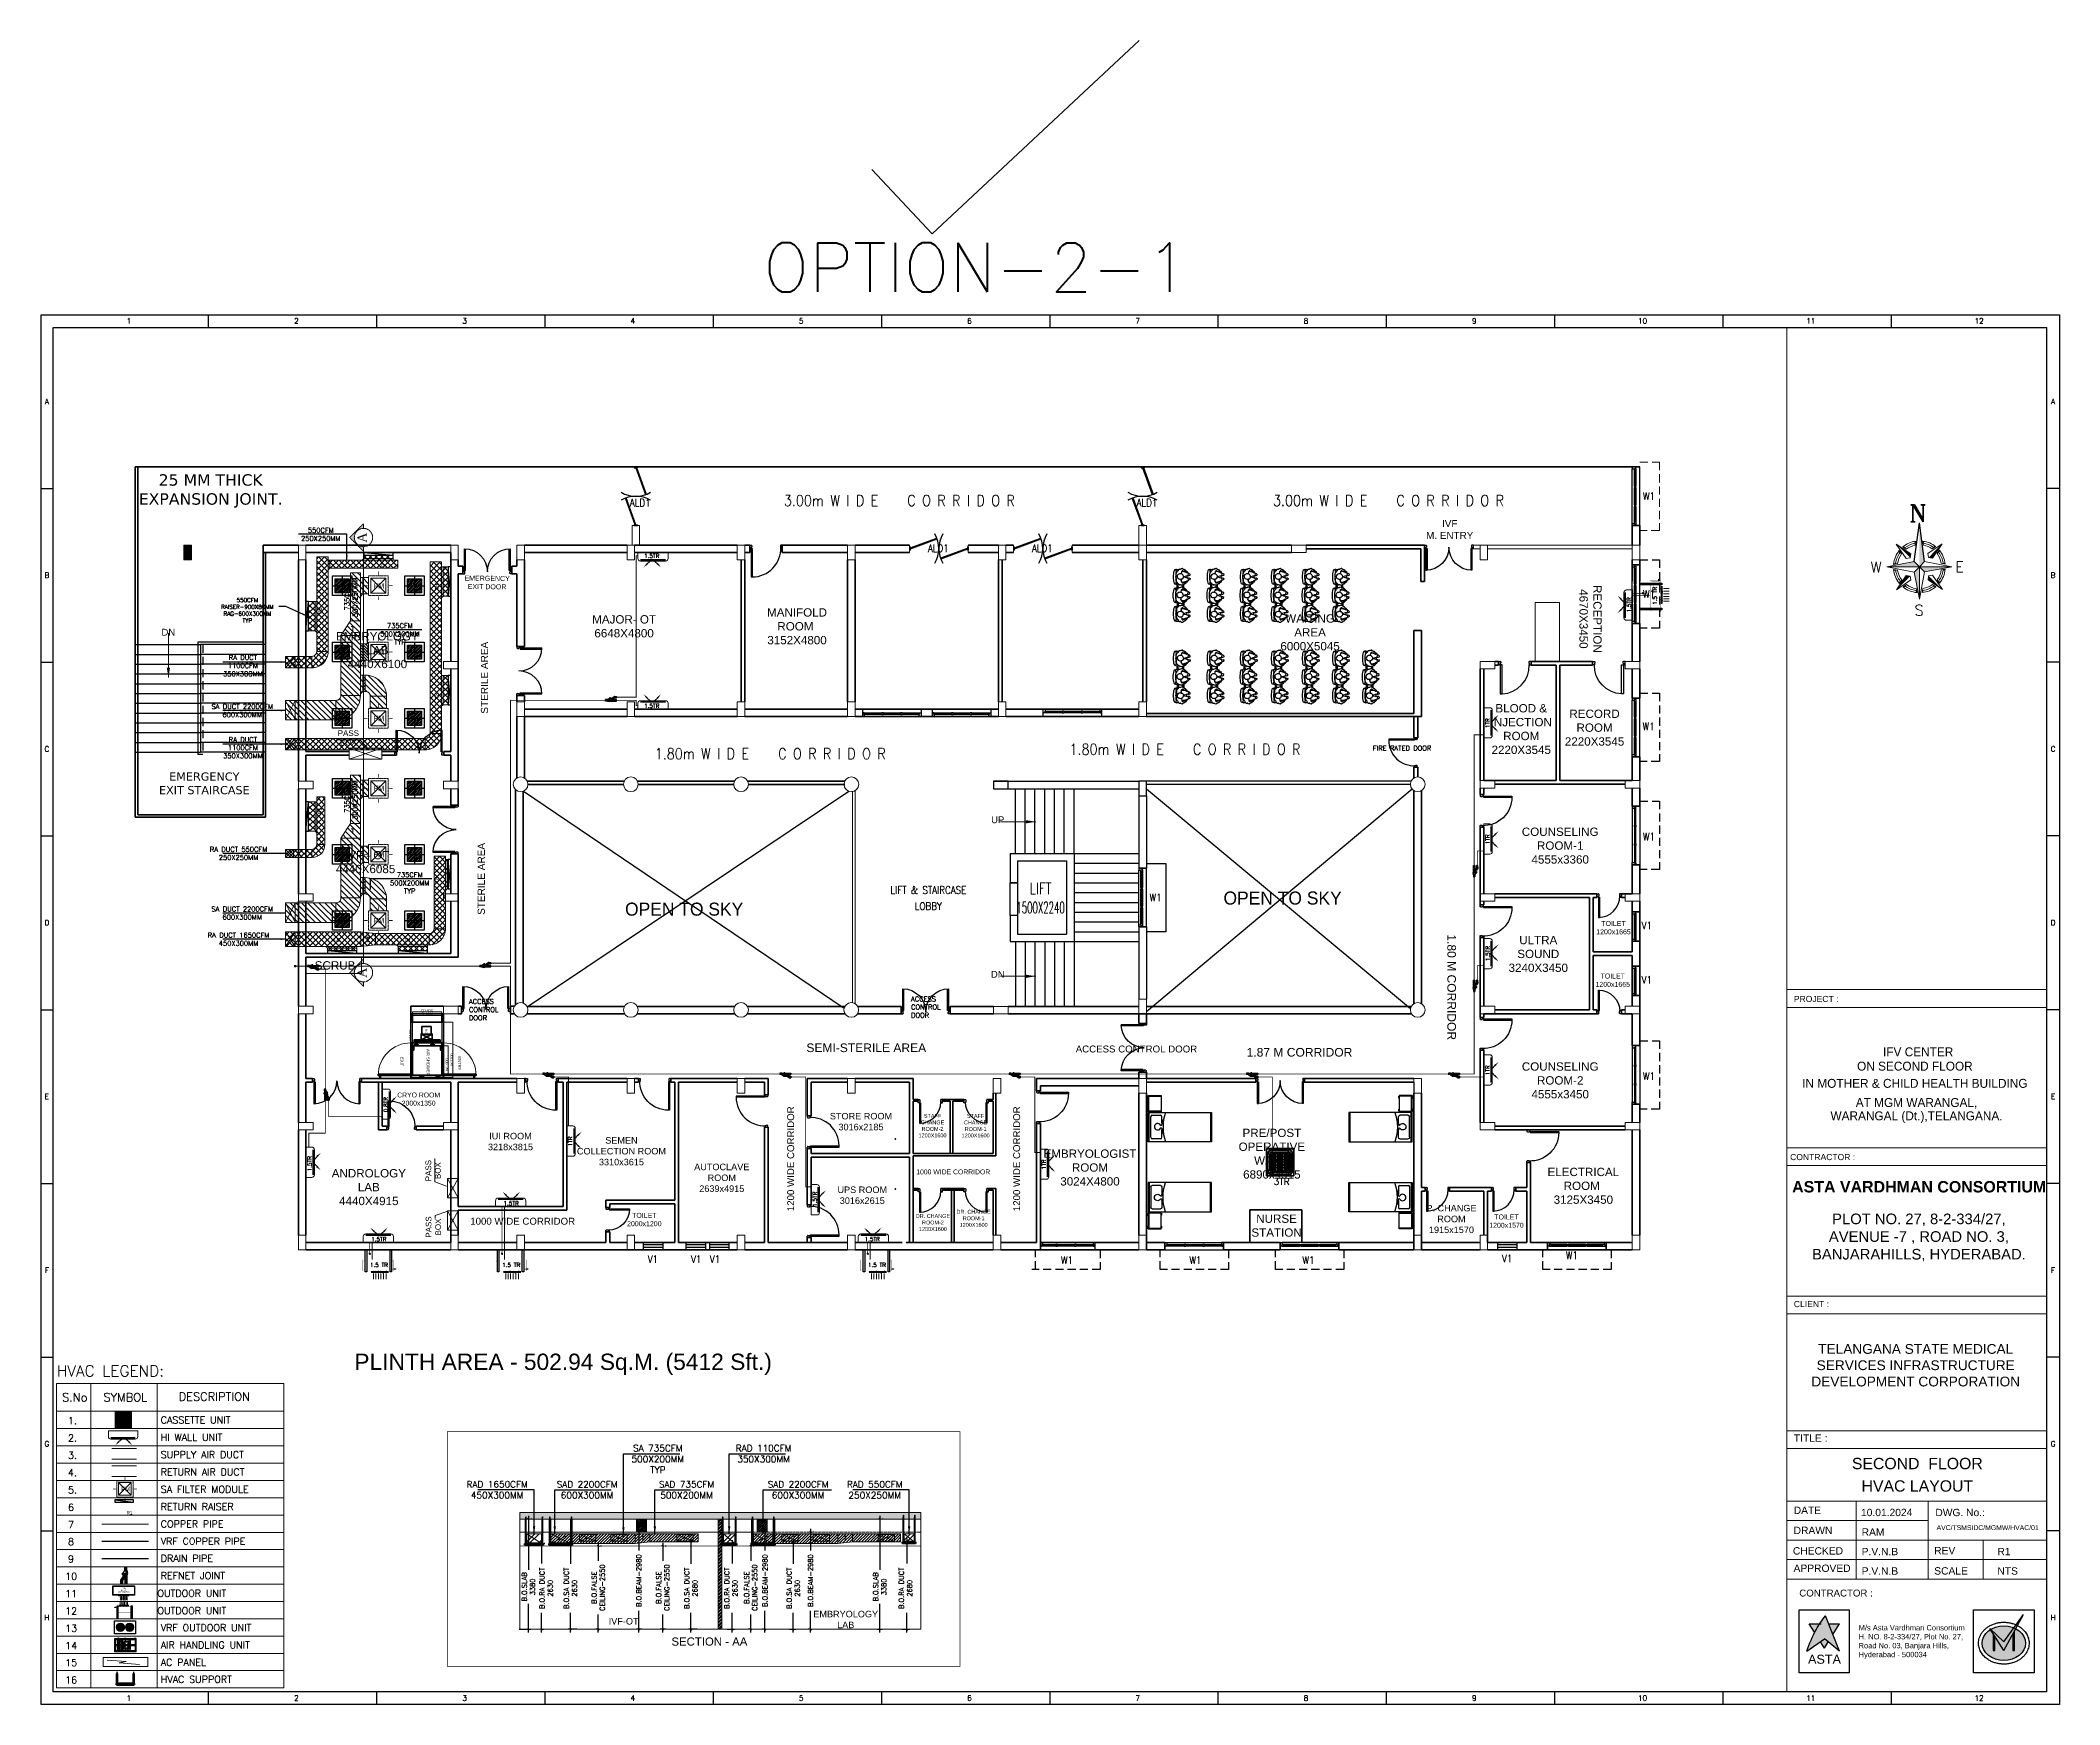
# Model space of a CAD drawing. Extents: x 2982526 to 3135339, y -1389320 to -1338265.
# Drawn here: x 2982526 to 3044472, y -1389320 to -1338265 of the extents above; entities that cross this region are included whole.
import ezdxf
from ezdxf.enums import TextEntityAlignment as Align

# ---------------------------------------------------------------- set-up
doc = ezdxf.new("R2010")
doc.units = 0
doc.header["$MEASUREMENT"] = 0
for name, pattern in [('1', [0, 0, 0]), ('CENTER2', [1.125, 0.75, -0.125, 0.125, -0.125]), ('CONTINU', [0]), ('DASHED', [0.75, 0.5, -0.25]), ('HIDDEN', [0.375, 0.25, -0.125])]:
    doc.linetypes.add(name, pattern=pattern)
doc.layers.get('0').update_dxf_attribs({"color": 6, "linetype": '1'})
for name, color, linetype, lineweight in [('0-1 AC VRV ODU', 232, 'Continuous', 15), ('1Y-JOINT', 1, 'Continuous', 25), ('AIR SHOWER', 7, 'Continuous', 35), ('Column', 162, 'Continuous', 13), ('HTL-AC UNIT', 5, 'Continuous', 25), ('M-VRF- CKT', 5, 'Continuous', 30), ('MEP_HVAC_RA_DUCT', 1, 'Continuous', 9), ('MEP_HVAC_RA_RAISERS', 3, 'Continuous', 0), ('MEP_HVAC_VRF_COPPER_PIPE', 6, 'Continuous', 9), ('pedestal', 4, 'Continuous', 20), ('Supply Diffusers', 3, 'Continuous', 0), ('vrf', 6, 'Continuous', 30), ('VRV ODU', 30, 'Continuous', 30), ('WALL', 7, '1', 35), ('WIN', 151, 'Continuous', 9), ('windows', 4, 'Continuous', 0)]:
    doc.layers.add(name, color=color, linetype=linetype, lineweight=lineweight)
for name, color, linetype in [('AC CKT-8', 110, 'Continuous'), ('AC-AHU', 7, 'Continuous'), ('ALD1', 7, 'Continuous'), ('Chajja', 7, 'DASHED'), ('DOOR', 40, 'Continuous'), ('FUR', 33, 'Continuous'), ('FURN', 31, 'Continuous'), ('furniture', 33, 'Continuous'), ('HS', 251, '1'), ('HTL-COPPER PIPE', 6, 'Continuous'), ('HVAC-TEXT', 4, 'Continuous'), ('HVAC_HI-WALL_1.5TR', 5, 'Continuous'), ('HVAC_HI_WALL_1TR', 1, 'Continuous'), ('HVAC_SECTION VIEW', 4, 'Continuous'), ('LOGO', 250, '1'), ('M HVAC HIGH WALL UNIT', 3, 'Continuous'), ('MEP_HVAC_COPPER_PIPE', 5, 'Continuous'), ('MEP_HVAC_DRAIN_PIPE', 7, 'Continuous'), ('MEP_HVAC_SUPPLY_AIR_DUCT', 3, 'Continuous'), ('MEP_HVAC_SUPPLY_DIFFUSER', 5, 'Continuous'), ('MEP_HVAC_TEXT', 7, 'Continuous'), ('Plan', 44, 'Continuous'), ('Railing', 34, '1'), ('stairscas', 7, 'Continuous'), ('TEXT', 5, '1'), ('TITLE', 7, 'Continuous'), ('V1', 7, 'Continuous'), ('Ventilator', 161, '1'), ('W1', 7, 'Continuous'), ('walls', 1, 'Continuous')]:
    doc.layers.add(name, color=color, linetype=linetype)
doc.layers.add('ELE-42W EMERGENCY DOWN LIGHT', color=7, linetype='Continuous', true_color=0x608ec6)
doc.layers.add('M_HVAC_DUCT SUPPORT', color=16, linetype='Continuous', lineweight=20, transparency=0.4)
doc.styles.add('ARI', font='arial.ttf')
doc.styles.add('ARIAL', font='arial.ttf')
doc.styles.add('ARIEL', font='sanss___.ttf', dxfattribs={"width": 0.75})
doc.styles.add('MSK', font='g13f12w.shx')
doc.styles.add('ROMAN', font='arial.ttf', dxfattribs={"width": 0.8})
doc.styles.add('ROMAND', font='GOTHIC.TTF')
doc.styles.add('ROMANS', font='romans.shx')
doc.styles.add('RT', font='romant.shx')
doc.styles.add('TOOT-TEXT-2', font='romantic.ttf', dxfattribs={"height": 200})
doc.styles.add('VERDANA', font='verdana.ttf')
doc.dimstyles.new('AC DIM', dxfattribs={"dimtxt": 200, "dimasz": 200, "dimexe": 0.18, "dimexo": 50, "dimgap": 50, "dimtad": 1, "dimdec": 0, "dimzin": 12, "dimdsep": 46, "dimtxsty": 'ROMANS', "dimcen": 0, "dimclrt": 7, "dimadec": 0, "dimazin": 0, "dimtfac": 1, "dimtdec": 0, "dimtix": 1, "dimtofl": 0, "dimtmove": 0, "dimatfit": 3, "dimfxl": 1, "dimtolj": 1, "dimtzin": 12, "dimarcsym": 0})
doc.dimstyles.new('BIGDFD', dxfattribs={"dimtxt": 8, "dimasz": 4, "dimexe": 1, "dimexo": 2, "dimtad": 1, "dimlfac": 10, "dimtxsty": 'Standard', "dimcen": 2.5, "dimclrd": 5, "dimclre": 3, "dimclrt": 1, "dimadec": 0, "dimazin": 0, "dimtfac": 1, "dimtmove": 0, "dimatfit": 3, "dimfxl": 1, "dimarcsym": 0})
doc.dimstyles.new('BIGDFD$0', dxfattribs={"dimtxt": 8, "dimasz": 4, "dimexe": 1, "dimexo": 2, "dimtad": 1, "dimlfac": 10, "dimtxsty": 'Standard', "dimcen": 2.5, "dimclrd": 5, "dimclre": 3, "dimclrt": 1, "dimadec": 0, "dimazin": 0, "dimtfac": 1, "dimtmove": 0, "dimatfit": 3, "dimfxl": 1, "dimarcsym": 0})
doc.dimstyles.new('MM', dxfattribs={"dimscale": 0, "dimtxt": 230, "dimasz": 60, "dimexe": 100, "dimexo": 0.0625, "dimgap": 25, "dimtad": 0, "dimdec": 0, "dimzin": 0, "dimdsep": 46, "dimtxsty": 'ROMANS', "dimblk": 'OBLIQUE', "dimcen": 0.09, "dimdle": 100, "dimclrd": 5, "dimclre": 5, "dimclrt": 6, "dimadec": 0, "dimazin": 0, "dimtfac": 1, "dimtdec": 0, "dimtofl": 0, "dimtmove": 1, "dimatfit": 3, "dimfxl": 1, "dimfrac": 2, "dimtolj": 1, "dimtzin": 0, "dimarcsym": 0})
doc.dimstyles.get("Standard").update_dxf_attribs({"dimscale": 1.5, "dimtxt": 150, "dimasz": 150, "dimexe": 100, "dimexo": 100, "dimgap": 0.25, "dimtad": 0, "dimdec": 0, "dimzin": 0, "dimdsep": 46, "dimtxsty": 'ARIAL', "dimcen": 0.09, "dimdle": 100, "dimclrd": 7, "dimclre": 7, "dimclrt": 7, "dimadec": 0, "dimazin": 0, "dimtfac": 1, "dimtdec": 0, "dimtofl": 0, "dimtmove": 0, "dimatfit": 3, "dimfxl": 1, "dimtolj": 1, "dimtzin": 0, "dimarcsym": 0})
doc.dimstyles.new('TEXT', dxfattribs={"dimscale": 0, "dimtxt": 500, "dimasz": 100, "dimexe": 75, "dimexo": 100, "dimgap": 50, "dimtad": 0, "dimdec": 0, "dimzin": 0, "dimdsep": 46, "dimtxsty": 'ARIAL', "dimblk": 'OBLIQUE', "dimcen": 0.09, "dimdle": 100, "dimclrd": 256, "dimclre": 256, "dimclrt": 6, "dimadec": 0, "dimazin": 0, "dimtfac": 1, "dimtdec": 0, "dimtofl": 0, "dimtmove": 2, "dimatfit": 3, "dimfxl": 1, "dimfrac": 2, "dimtolj": 1, "dimtzin": 0, "dimarcsym": 0})
pattern_1 = [(45, (7371.21, -388.793), (-35.35533906, 35.35533906), []), (45, (7406.566, -388.793), (-35.35533906, 35.35533906), [25, -12.5])]

msp = doc.modelspace()

# ---------------------------------------------------------------- texts
at = {"layer": 'HVAC-TEXT', "color": 7, "lineweight": 0, "style": 'TOOT-TEXT-2'}
for p in [(2992533.4, -1353675.2, -743986.6), (2992533.4, -1367024.9, -743986.6)]:
    msp.add_text('A', height=283.6, rotation=90, dxfattribs=at).set_placement(p)
at = {"layer": 'MEP_HVAC_DRAIN_PIPE', "lineweight": 0, "style": 'ARIAL'}
for s, width, insert, char_height, attachment_point in [('\\pxqc;{\\Fromans|c0;\\C3;SA\\C256; 735CFM\\P500X200MM\\PTYP}', 2536.26, (3000198.5, -1381353.7), 200, 1), ('\\pxqc;{\\Fromans|c0;\\C1;RAD\\C256; 110CFM\\P350X300MM}', 2536.26, (3003443.4, -1381353.7), 200, 1), ('\\pxqc;{\\Fromans|c0;\\C1;RAD\\C256; 1650CFM\\P450X300MM}', 2536.26, (2995270.2, -1382461.6), 200, 1), ('\\pxqc;{\\Fromans|c0;\\C3;SAD\\C256; 2200CFM\\P600X300MM}', 2268.734, (2998163.3, -1382463.1), 200, 1), ('\\pxqc;{\\Fromans|c0;\\C3;SAD\\C256; 735CFM\\P500X200MM}', 2268.734, (3001214.2, -1382463.1), 200, 1), ('\\pxqc;{\\Fromans|c0;\\C3;SAD\\C256; 2200CFM\\P600X300MM}', 2268.734, (3006904.8, -1382463.1), 200, 3), ('\\pxqc;{\\Fromans|c0;\\C1;RAD\\C256; 550CFM\\P250X250MM}', 2536.26, (3009389.7, -1382463.1), 200, 3), ('\\pxqc;{\\C8;IVF-OT}', 1210.816, (2999812.6, -1386663.8), 200, 1), ('\\pxqc;{\\C8;EMBRYOLOGY LAB}', 1210.816, (3006625.8, -1386442.1), 200, 1), ('\\pxqc;SECTION - AA', 2382.436, (3001858.7, -1387260.6), 250, 1)]:
    msp.add_mtext_dynamic_manual_height_columns(s, width=width, gutter_width=1375, heights=[0], dxfattribs=dict(at, insert=insert, char_height=char_height, attachment_point=attachment_point))
at = {"layer": 'MEP_HVAC_TEXT', "color": 0, "linetype": 'ByBlock', "lineweight": 0, "style": 'VERDANA'}
for s, insert, char_height, width, attachment_point, rotation in [('\\pxqc;{\\Fromans|c0;550CFM\\P250X250MM }', (2991663.8, -1353220.5, 0), 150, 1072.158, 3, 0.006875), ('\\pxqc;{\\Fromans|c0;550CFM\\PRAISER-900X80MM\\PRAG-600X300MM\\PTYP}', (2989814.9, -1355373.5, 0), 125, 1879.362, 3, 0.006875), ('\\pxqc;{\\Fromans|c0;735CFM\\P300X250MM }', (2991857.8, -1355892.2, 0), 150, 1072.158, 1, 89.993125), ('\\pxqc;{\\Fromans|c0;T}', (2992293.6, -1356242.1), 150, 370.463, 3, 0.006875), ('\\pxqc;{\\Fromans|c0;735CFM\\P500X200MM TYP }', (2993018.9, -1356147.7, 0), 150, 1072.158, 1, 359.993125), ('\\pxqc;{\\Fromans|c0;\\C1;RA\\C0; DUCT\\P1100CFM\\P350X300MM }', (2987730.1, -1357121.7, 0), 150, 2014.714, 1, 359.993125), ('\\pxqc;{\\Fromans|c0;\\C3;SA\\C0; DUCT 2200CFM\\P600X300MM}', (2987660.1, -1358625, 0), 150, 2111.507, 1, 359.993125), ('\\pxqc;{\\Fromans|c0;\\C1;RA\\C0; DUCT\\P1100CFM\\P350X300MM }', (2987730.1, -1359639.3, 0), 150, 2014.714, 1, 359.993125), ('\\pxqc;{\\Fromans|c0;735CFM\\P300X250MM }', (2991857.8, -1362104.8, 0), 150, 1072.158, 1, 89.993125), ('\\pxqc;{\\Fromans|c0;T}', (2992293.6, -1362454.6), 150, 370.463, 3, 0.006875), ('\\pxqc;{\\Fromans|c0;\\C1;RA\\C0; DUCT 550CFM\\P250X250MM}', (2987660.1, -1363007.5, 0), 150, 1887.018, 1, 359.993125), ('\\pxqc;{\\Fromans|c0;735CFM\\P500X200MM TYP }', (2993319.7, -1363787.6, 0), 150, 1072.158, 1, 359.993125), ('\\pxqc;{\\Fromans|c0;\\C3;SA\\C0; DUCT 2200CFM\\P600X300MM}', (2987660.1, -1364837.6, 0), 150, 2111.507, 1, 359.993125), ('\\pxqc;{\\Fromans|c0;\\C1;RA\\C0; DUCT 1650CFM\\P450X300MM}', (2987660.1, -1365640.1, 0), 150, 1887.018, 1, 359.993125), ('\\pxqc;{\\Fromans|c0;T}', (2992758.5, -1365780.5), 150, 370.463, 3, 0.006875), ('{\\Fromans|c0;3TR}', (3020359.1, -1373174), 199.856, 269.541, 1, 359.993125), ('\\pxqc;{\\Fromans|c0;T}', (3001189.3, -1384150.9), 150, 370.463, 3, 0.006875), ('\\pxqc;{\\Fromans|c0;T}', (3007401.8, -1384150.6), 150, 370.463, 3, 0.006875)]:
    msp.add_mtext(s, dxfattribs=dict(at, insert=insert, char_height=char_height, width=width, attachment_point=attachment_point, rotation=rotation))
at = {"layer": 'MEP_HVAC_TEXT', "color": 0, "lineweight": 0, "char_height": 125, "style": 'VERDANA'}
for s, width, insert, attachment_point, rotation in [('{\\Fromans|c0;\\C256;1.5TR}', 1718.699, (3001515.1, -1354143.9), 9, 0.006875), ('{\\Fromans|c0;\\C256;1.5TR}', 1718.699, (3031323.3, -1355345.8), 9, 90.006875), ('{\\Fromans|c0;\\C256;1.5 TR}', 1718.699, (3031991, -1355027.8, 101230.8), 3, 89.993125), ('{\\Fromans|c0;\\C256;1.5TR}', 1718.699, (3001515.1, -1358615.6), 3, 359.993125), ('{\\Fromans|c0;\\C256;1TR}', 1718.699, (3026858.3, -1359059), 3, 89.993125), ('{\\Fromans|c0;\\C256;1TR}', 1718.699, (3026858.3, -1362624), 3, 89.993125), ('{\\Fromans|c0;\\C256;1.5TR}', 1718.699, (3026865.7, -1366046.3), 3, 89.993125), ('{\\Fromans|c0;\\C256;1TR}', 1718.699, (3026858.3, -1369707.7), 3, 89.993125), ('{\\Fromans|c0;\\C256;0.8TR}', 508.123, (2993057.9, -1370679.6), 3, 89.993125), ('{\\Fromans|c0;\\C256;1TR}', 1718.699, (2998714.8, -1371889.3), 3, 89.993125), ('{\\Fromans|c0;\\C256;1.5TR}', 1718.699, (2990721.7, -1372959.3), 1, 90.006875), ('{\\Fromans|c0;\\C256;1TR}', 1718.699, (3013243.9, -1372596.8), 3, 89.993125), ('{\\Fromans|c0;\\C256;1.5TR}', 1718.699, (2997201.8, -1373878.8), 3, 359.993125), ('{\\Fromans|c0;\\C256;1.5TR}', 1718.699, (3006220.5, -1373582.7), 3, 89.993125), ('{\\Fromans|c0;\\C256;1.5TR}', 1718.699, (2993142.8, -1374978.8), 3, 359.993125), ('{\\Fromans|c0;\\C256;1.5TR}', 1718.699, (3008278.4, -1374976.2), 3, 359.993125), ('{\\Fromans|c0;\\C256;1.5 TR}', 1718.699, (2993188.4, -1375767.6, 101230.8), 3, 359.993125), ('{\\Fromans|c0;\\C256;1.5 TR}', 1718.699, (2997247.3, -1375767.6, 101230.8), 3, 359.993125), ('{\\Fromans|c0;\\C256;1.5 TR}', 1718.699, (3008466.3, -1375767.6, 101230.8), 3, 359.993125)]:
    msp.add_mtext_dynamic_manual_height_columns(s, width=width, gutter_width=750, heights=[0], dxfattribs=dict(at, insert=insert, attachment_point=attachment_point, rotation=rotation))
at = {"layer": 'MEP_HVAC_TEXT', "linetype": 'CONTINU', "lineweight": 0, "attachment_point": 1}
for s, insert, char_height, width in [('{\\Fromans|c0;\\C256;HVAC LEGEND:}', (2983030, -1378912.4), 342.438, 8178.997), ('{\\Fromans|c0;\\C256;S.No}', (2983188.5, -1379764.7), 256.828, 657.408), ('{\\Fromans|c0;\\C256;SYMBOL}', (2984460, -1379764.7), 256.828, 657.408), ('{\\Fromans|c0;\\C256;DESCRIPTION}', (2986765.6, -1379744), 256.828, 657.408), ('{\\Fromans|c0;\\C256;CASSETTE UNIT}', (2986218.2, -1380486.4), 214.024, 4604.345)]:
    msp.add_mtext(s, dxfattribs=dict(at, insert=insert, char_height=char_height, width=width))
at = {"layer": 'MEP_HVAC_TEXT', "linetype": 'CONTINU', "lineweight": 0, "attachment_point": 1, "style": 'ROMANS'}
for s, insert, char_height, width in [('{\\C256;1.}', (2983370.8, -1380505.7), 214.02, 657.408), ('{\\C256;2.}', (2983370.8, -1381036.1), 214.02, 657.408), ('{\\C256;HI WALL UNIT}', (2986218.2, -1381016.8), 214.024, 4604.345), ('{\\C256;3.}', (2983370.8, -1381566.5), 214.02, 657.408), ('{\\C256;SUPPLY AIR DUCT}', (2986218.2, -1381547.2), 214.024, 4604.345), ('{\\C256;4.}', (2983370.8, -1382096.9), 214.02, 657.408), ('{\\C256;5.}', (2983370.8, -1382627.3), 214.02, 657.408), ('{\\C256;SA FILTER MODULE}', (2986218.2, -1382608.1), 214.024, 6638.368), ('{\\C256;RETURN AIR DUCT}', (2986218.2, -1382077.6), 214.024, 4604.345), ('{\\C256;6}', (2983370.8, -1383157.7), 214.02, 657.408), ('{\\C256;RETURN RAISER}', (2986218.2, -1383138.5), 214.024, 6027.205), ('{\\C256;7}', (2983370.8, -1383688.2), 214.02, 657.408), ('{\\C256;COPPER PIPE}', (2986218.2, -1383668.9), 214.024, 6027.205), ('{\\C256;8}', (2983370.8, -1384218.6), 214.02, 657.408), ('{\\C256;VRF COPPER PIPE}', (2986218.2, -1384199.3), 214.024, 6027.205), ('{\\C256;9}', (2983370.8, -1384749), 214.02, 657.408), ('{\\C256;DRAIN PIPE}', (2986218.2, -1384729.7), 214.024, 6027.205), ('{\\C256;10}', (2983286.5, -1385279.4), 214.02, 657.408), ('{\\C256;REFNET JOINT}', (2986218.2, -1385260.1), 214.024, 6027.205), ('{\\C256;11}', (2983286.5, -1385809.8), 214.02, 657.408), ('{\\C256;12}', (2983286.5, -1386340.2), 214.02, 657.408), ('{\\C256; OUTDOOR UNIT}', (2985969.3, -1385798.8), 214.024, 6027.205), ('{\\C256; OUTDOOR UNIT}', (2985969.3, -1386329.2), 214.024, 6027.205), ('{\\C256;13}', (2983286.5, -1386870.6), 214.02, 657.408), ('{\\C256;VRF OUTDOOR UNIT}', (2986218.2, -1386851.3), 214.024, 6027.205), ('{\\C256;14}', (2983286.5, -1387401), 214.02, 657.408), ('{\\C256;AIR HANDLING UNIT}', (2986218.2, -1387381.7), 214.024, 6027.205), ('{\\C256;15}', (2983286.5, -1387931.4), 214.02, 657.408), ('{\\C256;AC PANEL}', (2986218.2, -1387912.1), 214.024, 6027.205), ('{\\C256;16}', (2983286.5, -1388461.8), 214.02, 657.408), ('{\\C256;HVAC SUPPORT}', (2986218.2, -1388442.5), 214.024, 6027.205)]:
    msp.add_mtext(s, dxfattribs=dict(at, insert=insert, char_height=char_height, width=width))
at = {"layer": 'TEXT', "color": 8, "lineweight": 0, "style": 'RT'}
for s, p in [('W', (3038676.6, -1354591.4)), ('E', (3041267.1, -1354583.5)), ('S', (3040019.2, -1355911.2))]:
    msp.add_text(s, height=329.3, dxfattribs=at).set_placement(p)
at = {"layer": 'TEXT', "color": 8, "lineweight": 0, "insert": (2998561.8, -1378878.6), "char_height": 500, "width": 16142.689, "attachment_point": 5, "style": 'ARIAL'}
msp.add_mtext('PLINTH AREA - 502.94 Sq.M. (5412 Sft.)', dxfattribs=at)
at = {"layer": 'TITLE', "color": 5, "lineweight": 0, "style": 'RT'}
msp.add_text('N', height=519.3, dxfattribs=at).set_placement((3039861.9, -1353036))
at = {"layer": 'TITLE', "lineweight": 0, "style": 'ARIAL'}
for s, height, p in [('PROJECT :', 187.72, (3036318.1, -1367765.3)), ('CONTRACTOR :', 187.723, (3036203.6, -1372616.3)), ('CLIENT :', 187.72, (3036318.1, -1377126.5))]:
    msp.add_text(s, height=height, dxfattribs=at).set_placement(p)
at = {"layer": 'TITLE', "lineweight": 0, "style": 'ARIAL', "width": 0.95}
for s, p in [('ON SECOND FLOOR ', (3040081.6, -1369869.6, 36.7)), (' IFV CENTER', (3040081.6, -1369431.8, 36.7)), ('IN MOTHER & CHILD HEALTH BUILDING ', (3040081.6, -1370398.1, 36.7)), ('AT MGM WARANGAL,', (3040081.6, -1370987, 36.7)), ('WARANGAL (Dt.),TELANGANA.', (3040081.6, -1371394.3, 36.7))]:
    msp.add_text(s, height=273.316, rotation=0.000049, dxfattribs=at).set_placement(p, align=Align.CENTER)
at = {"layer": 'TITLE', "color": 7, "lineweight": 0, "style": 'ARIAL'}
for s, p in [('TITLE :', (3036318.1, -1381256.1)), ('10.01.2024', (3038378.5, -1383538.5)), ('DWG. No.:', (3040659.1, -1383538.5)), ('RAM', (3038399.4, -1384138.1)), ('REV', (3040624.4, -1384709.9)), ('P.V.N.B', (3038399.4, -1384736.2)), ('P.V.N.B', (3038399.4, -1385334.1)), ('SCALE', (3040624.4, -1385330.5)), ('R1', (3042563.4, -1384736.2)), ('NTS', (3042563.4, -1385334.1))]:
    msp.add_text(s, height=225.27, dxfattribs=at).set_placement(p)
at = {"layer": 'TITLE', "lineweight": 0, "style": 'ARIAL'}
for s, p in [('SECOND  FLOOR', (3040106.3, -1382097.4, -897.6)), ('HVAC LAYOUT', (3040106.3, -1382787, -897.6))]:
    msp.add_text(s, height=347.273, dxfattribs=at).set_placement(p, align=Align.CENTER)
at = {"layer": 'TITLE', "color": 7, "lineweight": 0, "style": 'ARIAL'}
for s, p in [('DATE', (3036734.3, -1383359.7)), ('DRAWN ', (3036949.8, -1383974.9)), ('CHECKED', (3037058.8, -1384603.7)), ('APPROVED', (3037184.8, -1385136.7))]:
    msp.add_text(s, height=225.27, dxfattribs=at).set_placement(p, align=Align.MIDDLE_CENTER)
msp.add_text('AVC/TSMSIDC/MGMW/HVAC/01', height=150, dxfattribs=at).set_placement((3042263.2, -1383965.3), align=Align.CENTER)
at = {"layer": 'TITLE', "lineweight": 0, "attachment_point": 2, "rotation": 0.000049, "style": 'ARIAL'}
for s, insert, char_height, width in [('{\\fArial|b1|i0|c0|p34;ASTA VARDHMAN CONSORTIUM}', (3040163.4, -1373258.2, -1105.4), 350, 8171.752), ('PLOT NO. 27, 8-2-334/27, AVENUE -7 , ROAD NO. 3, BANJARAHILLS, HYDERABAD. ', (3040154.8, -1374256.4, -1105.4), 325, 6552.967), ('TELANGANA STATE MEDICAL \\PSERVICES INFRASTRUCTURE DEVELOPMENT CORPORATION', (3040056.6, -1378258.7), 300, 7552.182)]:
    msp.add_mtext(s, dxfattribs=dict(at, insert=insert, char_height=char_height, width=width))
at = {"layer": 'WALL', "color": 8, "lineweight": 0, "insert": (3004695.4, -1344475.7), "char_height": 1500, "attachment_point": 1, "style": 'ROMANS'}
msp.add_mtext_dynamic_manual_height_columns('OPTION-2-1', width=44096.469, gutter_width=1000, heights=[0], dxfattribs=at)

# ---------------------------------------------------------------- blocks, each defined once
blk = doc.blocks.new('A$C772B36EA')
at = {"layer": 'TITLE', "color": 5}
for p in [(-343, 338), (338, 343)]:
    blk.add_line(p, (0, 2877), dxfattribs=at)
at = {"layer": 'TITLE', "color": 8, "lineweight": 5}
for p, q in [((-566, 858), (-1516, 1493)), ((-866, 553), (-1516, 1493)), ((-287, 1418), (-252, 1683)), ((-287, 1418), (-252, 1683)), ((270, 1421), (233, 1686)), ((270, 1421), (233, 1686)), ((270, 1421), (233, 1686)), ((553, 866), (1493, 1516)), ((858, 566), (1493, 1516)), ((-343, 338), (-2128, 0)), ((-2128, 0), (0, 0)), ((0, 0), (-2128, 0)), ((-338, -343), (-2128, 0)), ((-1432, 209), (-1695, 156)), ((-1173, 847), (-1326, 1068)), ((-865, 1160), (-1088, 1309)), ((-606, 597), (-866, 553)), ((-606, 597), (-566, 858)), ((0, 0), (-343, 338)), ((-343, 338), (0, 0)), ((-338, -343), (0, 0)), ((0, 0), (-338, -343)), ((0, 0), (338, 343)), ((338, 343), (0, 0)), ((0, 0), (343, -338)), ((343, -338), (0, 0)), ((0, 0), (0, -2128)), ((0, -2128), (0, 0)), ((0, 0), (2128, 0)), ((2128, 0), (0, 0)), ((338, 343), (2128, 0)), ((343, -338), (2128, 0)), ((597, 606), (553, 866)), ((597, 606), (858, 566)), ((847, 1173), (1068, 1326)), ((1160, 865), (1309, 1088)), ((1428, 230), (1692, 182)), ((-1428, -230), (-1692, -182)), ((-858, -566), (-1493, -1516)), ((-553, -866), (-1493, -1516)), ((-1160, -865), (-1309, -1088)), ((-847, -1173), (-1068, -1326)), ((-597, -606), (-858, -566)), ((-597, -606), (-553, -866)), ((-338, -343), (0, -2128)), ((343, -338), (0, -2128)), ((606, -597), (566, -858)), ((566, -858), (1516, -1493)), ((606, -597), (866, -553)), ((865, -1160), (1088, -1309)), ((866, -553), (1516, -1493)), ((1173, -847), (1326, -1068)), ((1432, -209), (1695, -156)), ((-209, -1432), (-156, -1695)), ((230, -1428), (182, -1692))]:
    blk.add_line(p, q, dxfattribs=at)
for radius, start, end in [(1702, 98.52692, 129.72625), (1575, 99.85136, 126.70773), (1447, 101.42181, 126.70773), (1702, 51.14269, 82.1348), (1575, 54.16121, 80.81434), (1447, 54.16121, 79.24868), (1702, 141.14269, 174.72625), (1575, 144.16121, 171.70773), (1447, 144.16121, 171.70773), (1447, 9.16121, 36.70773), (1575, 9.16121, 36.70773), (1702, 6.14269, 39.72625), (1702, 186.14269, 219.72625), (1575, 189.16121, 216.70773), (1447, 189.16121, 216.70773), (1702, 231.14269, 264.72625), (1575, 234.16121, 261.70773), (1447, 234.16121, 261.70773), (1702, 276.14269, 309.72625), (1447, 279.1612, 306.70773), (1575, 279.1612, 306.70773), (1447, 324.16121, 351.70773), (1575, 324.16121, 351.70773), (1702, 321.14269, 354.72625)]:
    blk.add_arc((0, 0), radius, start, end, dxfattribs=at)
at = {"layer": 'TITLE', "color": 5}
blk.add_solid([(0, 2877), (338, 343), (0, 0)], dxfattribs=at)
at = {"layer": 'TITLE', "color": 8, "lineweight": 5}
for points in [[(-1516, 1493), (-566, 858), (-606, 597)], [(-1088, 1309), (-1017, 1365), (-865, 1160)], [(-252, 1683), (-340, 1668), (-287, 1418)], [(233, 1686), (320, 1672), (270, 1421)], [(1493, 1516), (858, 566), (597, 606)], [(1068, 1326), (997, 1380), (847, 1173)], [(-2128, 0), (-343, 338), (0, 0)], [(-1684, 245), (-1695, 156), (-1432, 209)], [(-1326, 1068), (-1380, 997), (-1173, 847)], [(0, -2128), (-338, -343), (0, 0)], [(2128, 0), (343, -338), (0, 0)], [(1309, 1088), (1365, 1017), (1160, 865)], [(1680, 271), (1692, 182), (1428, 230)], [(-1680, -271), (-1692, -182), (-1428, -230)], [(-1493, -1516), (-858, -566), (-597, -606)], [(-1309, -1088), (-1365, -1017), (-1160, -865)], [(-1068, -1326), (-997, -1380), (-847, -1173)], [(1516, -1493), (566, -858), (606, -597)], [(1088, -1309), (1017, -1365), (865, -1160)], [(1326, -1068), (1380, -997), (1173, -847)], [(1684, -245), (1695, -156), (1432, -209)], [(-245, -1684), (-156, -1695), (-209, -1432)], [(271, -1680), (182, -1692), (230, -1428)]]:
    blk.add_solid(points, dxfattribs=at)
blk = doc.blocks.new('A$C1BA14061')
at = {"layer": 'TITLE', "color": 7}
for p, q in [((0, 0), (203982, 0)), ((0, -140464), (0, 0)), ((16920, -1290), (16920, 0)), ((33925, -1290), (33925, 0)), ((50931, -1290), (50931, 0)), ((67937, -1290), (67937, 0)), ((84942, -1290), (84942, 0)), ((101948, -1290), (101948, 0)), ((118954, -1290), (118954, 0)), ((135959, -1290), (135959, 0)), ((152965, -1290), (152965, 0)), ((169971, -1290), (169971, 0)), ((186976, -1290), (186976, 0)), ((203982, 0), (203982, -140464)), ((203982, -17558), (202692, -17558)), ((203982, -35116), (202692, -35116)), ((203982, -52674), (202692, -52674)), ((203982, -70232), (202692, -70232)), ((203982, -87790), (202692, -87790)), ((203982, -105348), (202692, -105348)), ((203982, -122906), (202692, -122906)), ((203982, -140464), (0, -140464))]:
    blk.add_line(p, q, dxfattribs=at)
at = {"layer": 'TITLE'}
for p, q in [((1204, -1290), (202692, -1290)), ((1204, -139174), (1204, -1290)), ((202692, -139174), (202692, -1290)), ((202692, -139174), (1204, -139174))]:
    blk.add_line(p, q, dxfattribs=at)
at = {"layer": 'TITLE', "color": 0}
for p, q in [((-86, -17558), (1204, -17558)), ((-86, -35116), (1204, -35116)), ((-86, -52674), (1204, -52674)), ((-86, -70232), (1204, -70232)), ((0, -87790), (1204, -87790)), ((-86, -105348), (1204, -105348)), ((-86, -122906), (1204, -122906)), ((16920, -140464), (16920, -139174)), ((33925, -140464), (33925, -139174)), ((50931, -140464), (50931, -139174)), ((67937, -140464), (67937, -139174)), ((84942, -140464), (84942, -139174)), ((101948, -140464), (101948, -139174)), ((118954, -140464), (118954, -139174)), ((135959, -140464), (135959, -139174)), ((152965, -140464), (152965, -139174)), ((169971, -140464), (169971, -139174)), ((186976, -140464), (186976, -139174))]:
    blk.add_line(p, q, dxfattribs=at)
at = {"layer": 'TITLE', "color": 7, "style": 'ROMANS', "width": 1}
for s, height, p in [('1', 535, (8852, -626)), ('2', 535, (25785, -626)), ('3', 535, (42791, -626)), ('4', 535, (59796, -626)), ('5', 535, (76802, -626)), ('6', 535, (93808, -626)), ('7', 535, (110813, -626)), ('8', 535, (127819, -626)), ('9', 535, (144825, -626)), ('10', 534.7, (161831, -626)), ('11', 534.7, (178836, -626)), ('12', 534.7, (195842, -626)), ('A', 535, (203324, -8765)), ('B', 535, (203324, -26323)), ('C', 535, (203324, -43881)), ('D', 535, (203324, -61439)), ('E', 535, (203324, -78997)), ('F', 535, (203324, -96555)), ('G', 535, (203324, -114113)), ('H', 535, (203324, -131671))]:
    blk.add_text(s, height=height, dxfattribs=at).set_placement(p, align=Align.MIDDLE)
at = {"layer": 'TITLE', "color": 0, "style": 'ROMANS', "width": 1}
for s, height, p in [('A', 535, (573, -8765)), ('B', 535, (573, -26323)), ('C', 535, (573, -43881)), ('D', 535, (573, -61439)), ('E', 535, (573, -78997)), ('F', 535, (573, -96555)), ('G', 535, (573, -114113)), ('H', 535, (573, -131671)), ('1', 535, (8852, -139799)), ('2', 535, (25785, -139799)), ('3', 535, (42791, -139799)), ('4', 535, (59796, -139799)), ('5', 535, (76802, -139799)), ('6', 535, (93808, -139799)), ('7', 535, (110813, -139799)), ('8', 535, (127819, -139799)), ('9', 535, (144825, -139799)), ('10', 534.7, (161831, -139799)), ('11', 534.7, (178836, -139799)), ('12', 534.7, (195842, -139799))]:
    blk.add_text(s, height=height, dxfattribs=at).set_placement(p, align=Align.MIDDLE)
blk = doc.blocks.new('ddoor')
at = {"layer": 'DOOR', "lineweight": 25}
for p, q in [((50, 0), (-50, 0)), ((-50, 0), (-50, -45)), ((50, -45), (50, 0)), ((-50, -45), (-47, -45)), ((-35, -60), (-35, -57)), ((-35, -60), (15, -60)), ((15, -60), (15, -45)), ((15, -45), (50, -45)), ((50, -45), (720, -45)), ((50, -45), (50, -80)), ((50, -80), (720, -80)), ((-50, -1500), (-50, -1455)), ((-50, -1455), (-47, -1455)), ((50, -1500), (-50, -1500)), ((50, -1500), (-50, -1500)), ((-35, -1440), (-35, -1442)), ((-35, -1440), (15, -1440)), ((15, -1440), (15, -1455)), ((15, -1455), (50, -1455)), ((50, -1420), (720, -1420)), ((50, -1455), (50, -1420)), ((50, -1455), (720, -1455)), ((50, -1455), (50, -1500))]:
    blk.add_line(p, q, dxfattribs=at)
for centre, start, end in [((-35, -45), 180, 270), ((-35, -1455), 90, 180)]:
    blk.add_arc(centre, 12.5, start, end, dxfattribs=at)
at = {"layer": 'DOOR', "color": 146, "lineweight": 25, "true_color": 0x105689}
for centre, start, end in [((15, -45), 270, 0), ((15, -1455), 0, 90)]:
    blk.add_arc(centre, 705, start, end, dxfattribs=at)
blk = doc.blocks.new('_Oblique')
at = {"color": 0, "linetype": 'ByBlock', "lineweight": -2}
blk.add_line((-0.5, -0.5), (0.5, 0.5), dxfattribs=at)
blk = doc.blocks.new('6w')
at = {"layer": 'Plan', "color": 8}
for p, q in [((-36, 9.2), (-36, 0)), ((-36, 9.2), (36, 9.2)), ((-33.5, 2.5), (-12.5, 2.5)), ((-33.5, 0), (33.5, 0)), ((-31, 4), (-31.5, 4)), ((-31.5, 3.3), (-31.5, 4)), ((-31.5, 3.6), (-12.5, 3.6)), ((-31.5, 3.3), (-31, 3.3)), ((-31, 4.5), (-31, 4)), ((-31, 2.5), (-31, 3.3)), ((-12.5, 2.5), (-12.5, 4.5)), ((-12.5, 4.5), (-10.5, 4.5)), ((-10.5, 2.5), (-12.5, 2.5)), ((-10.5, 2.5), (-10.5, 4.5)), ((-10.5, 3.6), (10.5, 3.6)), ((-10.5, 2.5), (10.5, 2.5)), ((10.5, 4.5), (12.5, 4.5)), ((10.5, 2.5), (10.5, 4.5)), ((12.5, 2.5), (10.5, 2.5)), ((12.5, 2.5), (12.5, 4.5)), ((34, 4.5), (12.5, 4.5)), ((12.5, 3.6), (31.5, 3.6)), ((12.5, 2.5), (33.5, 2.5)), ((31, 4.5), (31, 4)), ((31, 4), (31.5, 4)), ((31.5, 3.3), (31, 3.3)), ((31, 2.5), (31, 3.3)), ((31.5, 4), (31.5, 3.3)), ((36, 9.2), (36, 0))]:
    blk.add_line(p, q, dxfattribs=at)
for points in [[(-34, 4.5), (-36, 4.5), (-36, 0), (-33.5, 0), (-33.5, 2.5), (-34, 2.5), (-34, 4.5)], [(34, 4.5), (36, 4.5), (36, 0), (33.5, 0), (33.5, 2.5), (34, 2.5), (34, 4.5)]]:
    blk.add_lwpolyline(points, close=True, dxfattribs=at)
for points in [[(-12.5, 4.5), (-34, 4.5)], [(10.5, 4.5), (-10.5, 4.5)]]:
    blk.add_lwpolyline(points, dxfattribs=at)
blk = doc.blocks.new('A$C19B8274B')
at = {"layer": 'DOOR'}
for p, q in [((-45, 925), (-80, 925)), ((-80, 50), (-80, 925)), ((-45, 50), (-45, 925)), ((-45, 50), (-80, 50)), ((-955, -50), (-955, -47.5)), ((-940, -35), (-942.5, -35)), ((-60, -35), (-57.5, -35)), ((-45, -50), (-45, -47.5))]:
    blk.add_line(p, q, dxfattribs=at)
for points in [[(-940, 15), (-955, 15), (-955, 50), (-1000, 50), (-1000, -50), (-955, -50)], [(-940, -35), (-940, 15)], [(-60, 15), (-45, 15), (-45, 50), (0, 50), (0, -50), (-45, -50)], [(-60, -35), (-60, 15)]]:
    blk.add_lwpolyline(points, dxfattribs=at)
at = {"layer": 'DOOR', "color": 145}
blk.add_arc((-80, 50), 875, 90, 182.292443, dxfattribs=at)
at = {"layer": 'DOOR'}
for centre, start, end in [((-955, -35), 270, 0), ((-45, -35), 180, 270)]:
    blk.add_arc(centre, 12.5, start, end, dxfattribs=at)
blk = doc.blocks.new('*D17')
at = {"layer": 'AIR SHOWER', "color": 3, "lineweight": -2, "transparency": 16777216}
for p, q in [((3493, 6263), (3493, 7299)), ((4403, 6263), (4403, 7299))]:
    blk.add_line(p, q, dxfattribs=at)
at = {"layer": 'AIR SHOWER', "color": 5, "lineweight": -2, "transparency": 16777216}
blk.add_line((4399, 7298), (3497, 7298), dxfattribs=at)
at = {"layer": 'AIR SHOWER', "color": 5, "transparency": 16777216}
for points in [[(3497, 7299), (3497, 7297), (3493, 7298)], [(4399, 7297), (4399, 7299), (4403, 7298)]]:
    blk.add_solid(points, dxfattribs=at)
at = {"layer": 'Defpoints', "color": 0, "transparency": 16777216}
for p in [(3493, 7298), (3493, 6261), (4403, 6261)]:
    blk.add_point(p, dxfattribs=at)
at = {"layer": 'AIR SHOWER', "color": 1, "lineweight": 0, "transparency": 16777216, "insert": (3948, 7339), "char_height": 80, "attachment_point": 5}
blk.add_mtext('D1:910', dxfattribs=at)
blk = doc.blocks.new('*D18')
at = {"layer": 'AIR SHOWER', "color": 3, "lineweight": -2, "transparency": 16777216}
for p, q in [((3448, 6991), (3448, 7194)), ((4448, 6991), (4448, 7194))]:
    blk.add_line(p, q, dxfattribs=at)
at = {"layer": 'AIR SHOWER', "color": 5, "lineweight": -2, "transparency": 16777216}
blk.add_line((3452, 7193), (4444, 7193), dxfattribs=at)
at = {"layer": 'AIR SHOWER', "color": 5, "transparency": 16777216}
for points in [[(3452, 7194), (3452, 7193), (3448, 7193)], [(4444, 7193), (4444, 7194), (4448, 7193)]]:
    blk.add_solid(points, dxfattribs=at)
at = {"layer": 'Defpoints', "color": 0, "transparency": 16777216}
for p in [(3448, 6989), (4448, 7193), (4448, 6989)]:
    blk.add_point(p, dxfattribs=at)
at = {"layer": 'AIR SHOWER', "color": 1, "lineweight": 0, "transparency": 16777216, "insert": (3961, 7234), "char_height": 80, "attachment_point": 5}
blk.add_mtext('D:1000', dxfattribs=at)
blk = doc.blocks.new('nolllw new')
for p, q in [((-139, 14), (-138, 15)), ((-124, 16), (-137, 16)), ((-123, 15), (-107, -15)), ((-113, 14), (-3, 14)), ((8, 15), (-8, -15)), ((9, 16), (22, 16)), ((23, 14), (23, 16)), ((23, 14), (23, 15)), ((-100, -16), (-106, -16)), ((-15, -16), (-9, -16))]:
    blk.add_line(p, q)
at = {"color": 19}
for p, q in [((-124, 16), (-58, 16)), ((9, 16), (-58, 16)), ((-100, -34), (-15, -34))]:
    blk.add_line(p, q, dxfattribs=at)
at = {"color": 1}
for p, q in [((-75, 15), (-75, 11)), ((-41, 15), (-41, 11)), ((-100, -27), (-100, -34)), ((-15, -27), (-15, -34))]:
    blk.add_line(p, q, dxfattribs=at)
at = {"color": 3}
for p, q in [((-113, -5), (-113, -13)), ((-110, -16), (-110, -16)), ((-109, -17), (-101, -34)), ((-100, -34), (-100, -34)), ((-15, -34), (-15, -34)), ((-7, -17), (-14, -34)), ((-6, -16), (-5, -16)), ((-2, -5), (-2, -13))]:
    blk.add_line(p, q, dxfattribs=at)
for centre, radius, start, end in [((-137, 15), 1, 90, 159.38096), ((-124, 15), 1, 27.85965, 90), ((9, 15), 1, 90, 152.14035), ((22, 15), 1, 20.61904, 90), ((-106, -15), 1, 207.85965, 270), ((-100, -15), 1, 270, 343.32611), ((-61, -27), 40.2, 161.52124, 163.32611), ((-54, -27), 40.2, 16.67389, 18.47876), ((-15, -15), 1, 196.67389, 270), ((-9, -15), 1, 270, 332.14035)]:
    blk.add_arc(centre, radius, start, end)
at = {"color": 1}
for centre, radius, start, end in [((-61, -27), 39.2, 111.58911, 180), ((-74, 15), 0.396, 106.69839, 167.52754), ((-76, 11), 1, 291.58911, 0), ((-41, 15), 0.396, 12.47246, 73.30161), ((-40, 11), 1, 180, 248.41089), ((-54, -27), 39.2, 0, 68.41089)]:
    blk.add_arc(centre, radius, start, end, dxfattribs=at)
at = {"color": 3}
for centre, radius, start, end in [((-110, -13), 3, 180, 270), ((-110, -17), 1, 24.7129, 90), ((-100, -34), 0.5, 204.7129, 270), ((-15, -34), 0.5, 270, 335.2871), ((-6, -17), 1, 90, 155.2871), ((-5, -13), 3, 270, 0)]:
    blk.add_arc(centre, radius, start, end, dxfattribs=at)
blk = doc.blocks.new('*D19')
at = {"layer": 'AIR SHOWER', "color": 3, "lineweight": -2, "transparency": 16777216}
for p, q in [((4450, 6989), (4737, 6989)), ((4450, 5289), (4737, 5289))]:
    blk.add_line(p, q, dxfattribs=at)
at = {"layer": 'AIR SHOWER', "color": 5, "lineweight": -2, "transparency": 16777216}
blk.add_line((4736, 5293), (4736, 6985), dxfattribs=at)
at = {"layer": 'AIR SHOWER', "color": 5, "transparency": 16777216}
for points in [[(4737, 6985), (4736, 6985), (4736, 6989)], [(4736, 5293), (4737, 5293), (4736, 5289)]]:
    blk.add_solid(points, dxfattribs=at)
at = {"layer": 'Defpoints', "color": 0, "transparency": 16777216}
for p in [(4448, 6989), (4736, 6989), (4448, 5289)]:
    blk.add_point(p, dxfattribs=at)
at = {"layer": 'AIR SHOWER', "color": 1, "transparency": 16777216, "insert": (4696, 5835), "char_height": 80, "attachment_point": 5, "rotation": 90}
blk.add_mtext('W:1700', dxfattribs=at)
blk = doc.blocks.new('*D20')
at = {"layer": 'AIR SHOWER', "color": 3, "lineweight": -2, "transparency": 16777216}
for p, q in [((4405, 6261), (4593, 6261)), ((4405, 5361), (4593, 5361))]:
    blk.add_line(p, q, dxfattribs=at)
at = {"layer": 'AIR SHOWER', "color": 5, "lineweight": -2, "transparency": 16777216}
blk.add_line((4592, 6257), (4592, 5365), dxfattribs=at)
at = {"layer": 'AIR SHOWER', "color": 5, "transparency": 16777216}
for points in [[(4593, 6257), (4591, 6257), (4592, 6261)], [(4591, 5365), (4593, 5365), (4592, 5361)]]:
    blk.add_solid(points, dxfattribs=at)
at = {"layer": 'Defpoints', "color": 0, "transparency": 16777216}
for p in [(4403, 6261), (4403, 5361), (4592, 5361)]:
    blk.add_point(p, dxfattribs=at)
at = {"layer": 'AIR SHOWER', "color": 1, "transparency": 16777216, "insert": (4551, 5684), "char_height": 80, "attachment_point": 5, "rotation": 90}
blk.add_mtext('W1:900', dxfattribs=at)
blk = doc.blocks.new('Z$W@#5624')
at = {"layer": 'DOOR'}
for p, q in [((19, 470), (840, 769)), ((28, 446), (849, 745)), ((188, 518), (680, 697)), ((676, 709), (685, 685)), ((0, 400), (0, 499)), ((0, 499), (25, 499)), ((0, 400), (25, 400)), ((19, 470), (28, 446)), ((25, 400), (25, 499)), ((183, 529), (192, 506)), ((1770, 453), (949, 154)), ((1779, 429), (957, 130)), ((1113, 214), (1122, 190)), ((1610, 381), (1117, 202)), ((1614, 369), (1606, 393)), ((1779, 429), (1770, 453)), ((1798, 499), (1773, 499)), ((1773, 400), (1773, 499)), ((1798, 400), (1773, 400)), ((1798, 400), (1798, 499))]:
    blk.add_line(p, q, dxfattribs=at)
at = {"layer": 'DOOR', "color": 145}
for centre, start_param, end_param in [((0, 449), 2.617994, 3.665191), ((1798, 449), -0.523599, 0.523599)]:
    blk.add_ellipse(centre, major_axis=(-899, 0), ratio=1, start_param=start_param, end_param=end_param, dxfattribs=at)
blk = doc.blocks.new('A$C718A0427')
at = {"layer": 'FURN', "color": 8}
for p, q in [((5, 278), (0, 248)), ((3, 235), (66, 144)), ((16, 299), (7, 285)), ((18, 330), (19, 309)), ((33, 419), (33, 357)), ((66, 144), (83, 123)), ((71, 228), (107, 150)), ((119, 419), (76, 385)), ((92, 261), (77, 249)), ((83, 123), (91, 118)), ((170, 271), (92, 261)), ((93, 115), (93, 109)), ((97, 102), (127, 82)), ((107, 150), (112, 136)), ((112, 136), (114, 127)), ((120, 105), (127, 100)), ((123, 93), (120, 105)), ((132, 86), (123, 93)), ((196, 434), (127, 423)), ((131, 101), (127, 111)), ((127, 100), (130, 99)), ((130, 99), (131, 101)), ((221, 433), (196, 434)), ((248, 438), (225, 433)), ((225, 102), (289, 102)), ((314, 425), (248, 438)), ((403, 426), (318, 425)), ((384, 109), (380, 99)), ((390, 93), (382, 86)), ((384, 98), (389, 103)), ((387, 82), (417, 102)), ((389, 103), (394, 107)), ((393, 103), (390, 93)), ((398, 279), (437, 249)), ((407, 150), (402, 136)), ((442, 228), (407, 150)), ((478, 363), (415, 421)), ((420, 109), (421, 115)), ((423, 118), (431, 123)), ((431, 123), (448, 144)), ((448, 144), (511, 235)), ((499, 334), (478, 363)), ((481, 423), (481, 359)), ((600, 403), (481, 403)), ((600, 370), (481, 370)), ((599, 203), (489, 203)), ((500, 302), (502, 322)), ((508, 282), (500, 302)), ((514, 248), (508, 282)), ((583, 235), (511, 235)), ((567, 258), (572, 292)), ((632, 155), (570, 245)), ((572, 292), (580, 312)), ((580, 312), (578, 332)), ((582, 344), (603, 373)), ((600, 433), (600, 369)), ((603, 373), (666, 431)), ((650, 133), (632, 155)), ((638, 238), (674, 160)), ((683, 289), (643, 259)), ((658, 128), (650, 133)), ((660, 119), (660, 125)), ((694, 92), (664, 112)), ((674, 160), (679, 146)), ((678, 436), (763, 435)), ((692, 113), (686, 117)), ((687, 113), (690, 103)), ((690, 103), (699, 96)), ((697, 108), (692, 113)), ((696, 119), (701, 109)), ((766, 435), (832, 448)), ((856, 112), (792, 112)), ((832, 448), (856, 443)), ((860, 443), (884, 444)), ((884, 444), (953, 433)), ((911, 281), (989, 271)), ((949, 96), (957, 103)), ((950, 111), (954, 121)), ((951, 109), (950, 111)), ((954, 110), (951, 109)), ((961, 115), (954, 110)), ((984, 112), (954, 92)), ((957, 103), (961, 115)), ((961, 429), (1004, 395)), ((969, 146), (967, 137)), ((974, 160), (969, 146)), ((1009, 238), (974, 160)), ((988, 125), (987, 119)), ((989, 271), (1004, 259)), ((998, 133), (990, 128)), ((1015, 155), (998, 133)), ((1078, 245), (1015, 155)), ((1048, 429), (1048, 367)), ((1048, 403), (1167, 403)), ((1048, 370), (1167, 370)), ((1049, 203), (1158, 203)), ((1063, 340), (1062, 319)), ((1065, 309), (1073, 295)), ((1071, 235), (1137, 235)), ((1076, 288), (1081, 258)), ((1134, 248), (1139, 282)), ((1199, 144), (1137, 235)), ((1139, 282), (1147, 302)), ((1147, 302), (1145, 322)), ((1149, 334), (1170, 363)), ((1167, 423), (1167, 359)), ((1170, 363), (1233, 421)), ((1217, 123), (1199, 144)), ((1205, 228), (1241, 150)), ((1250, 279), (1210, 249)), ((1225, 118), (1217, 123)), ((1227, 109), (1227, 115)), ((1261, 82), (1231, 102)), ((1241, 150), (1246, 136)), ((1245, 426), (1329, 425)), ((1259, 103), (1253, 107)), ((1254, 103), (1257, 93)), ((1257, 93), (1265, 86)), ((1264, 98), (1259, 103)), ((1263, 109), (1268, 99)), ((1333, 425), (1399, 438)), ((1423, 102), (1359, 102)), ((1399, 438), (1422, 433)), ((1427, 433), (1451, 434)), ((1451, 434), (1520, 423)), ((1478, 271), (1556, 261)), ((1516, 101), (1521, 111)), ((1518, 99), (1516, 101)), ((1516, 86), (1524, 93)), ((1521, 100), (1518, 99)), ((1528, 105), (1521, 100)), ((1551, 102), (1521, 82)), ((1524, 93), (1528, 105)), ((1528, 419), (1571, 385)), ((1536, 136), (1534, 127)), ((1541, 150), (1536, 136)), ((1576, 228), (1541, 150)), ((1555, 115), (1554, 109)), ((1556, 261), (1571, 249)), ((1565, 123), (1556, 118)), ((1582, 144), (1565, 123)), ((1645, 235), (1582, 144)), ((1615, 419), (1615, 357)), ((1630, 330), (1629, 309)), ((1632, 299), (1640, 285)), ((1643, 278), (1648, 248))]:
    blk.add_line(p, q, dxfattribs=at)
for points in [[(111, 138), (112, 153), (96, 222), (98, 260)], [(415, 266), (418, 222), (402, 153), (403, 138)], [(665, 276), (662, 232), (679, 163), (678, 148)], [(969, 148), (969, 163), (985, 232), (983, 270)], [(1232, 266), (1229, 222), (1246, 153), (1245, 138)], [(1536, 138), (1535, 153), (1552, 222), (1550, 260)]]:
    blk.add_lwpolyline(points, dxfattribs=at)
for points in [[(384, 82), (363, 59, -0.259848), (357, 57), (301, 66, -0.302547), (296, 71), (283, 128), (266, 180), (255, 193), (247, 180), (231, 128), (218, 71, -0.302547), (212, 66), (157, 57, -0.259848), (151, 59), (130, 82)], [(697, 92), (718, 69, 0.259848), (724, 67), (779, 76, 0.302547), (785, 81), (798, 138), (814, 190), (826, 203), (833, 190), (850, 138), (863, 81, 0.302547), (868, 76), (923, 67, 0.259848), (930, 69), (950, 92)], [(1264, 82), (1285, 59, 0.259848), (1291, 57), (1346, 66, 0.302547), (1352, 71), (1365, 128), (1381, 180), (1393, 193), (1400, 180), (1417, 128), (1430, 71, 0.302547), (1435, 66), (1490, 57, 0.259848), (1497, 59), (1517, 82)]]:
    blk.add_lwpolyline(points, format="xyb", dxfattribs=at)
for points in [[(306, 5, 0.28165), (326, 3, 0.281432), (363, 59, -0.259848), (357, 57), (301, 66, -0.302547), (296, 71, 0.254294)], [(775, 15, -0.28165), (755, 13, -0.281432), (718, 69, 0.259848), (724, 67), (779, 76, 0.302547), (785, 81, -0.254294)], [(1342, 5, -0.28165), (1322, 3, -0.281432), (1285, 59, 0.259848), (1291, 57), (1346, 66, 0.302547), (1352, 71, -0.254294)]]:
    blk.add_lwpolyline(points, format="xyb", close=True, dxfattribs=at)
for centre, radius, start, end in [((17, 245), 17.5, 170.84815, 214.75223), ((22, 276), 17.5, 148.02464, 170.84815), ((1, 308), 17.5, 328.02464, 2.85908), ((97, 303), 84.1, 104.4561, 161.46269), ((138, 419), 106, 151.03012, 180), ((138, 208), 106, 190.18468, 244.55926), ((82, 465), 36.6, 105.63896, 285.63897), ((87, 235), 17.5, 127.60088, 204.48751), ((239, -97), 620, 88.37526, 105.63897), ((89, 115), 3.85, 3.56151, 58.36725), ((239, -97), 547, 88.15806, 105.63897), ((102, 109), 8.38, 183.56151, 235.75323), ((106, 108), 20.4, 6.90921, 68.38711), ((130, 405), 17.5, 99.3001, 128.6806), ((128, 86), 4.21, 251.38574, 341.41915), ((130, 85), 1.82, 341.41915, 51.44695), ((220, 61), 70, 181.27331, 239.46406), ((275, 307), 111, 141.31111, 195.54285), ((268, 306), 105, 195.54285, 253.97185), ((190, 19), 19.3, 254.36324, 317.28276), ((247, 330), 75.4, 33.31223, 141.31111), ((157, 50), 64.2, 317.32958, 18.89776), ((222, 450), 17.5, 267.13547, 281.89725), ((257, 265), 62.5, 253.97185, 8.05093), ((274, -97), 620, 74.36103, 91.62474), ((274, -97), 547, 74.36103, 91.84194), ((223, 314), 104, 337.14969, 33.31223), ((318, 442), 17.5, 258.89823, 270.81906), ((316, 448), 179, 271.18069, 291.4261), ((384, 102), 5.12, 218.41805, 239.29465), ((387, 265), 17.5, 52.39912, 111.4261), ((382, 100), 2.26, 239.29465, 315.0334), ((383, 85), 1.82, 128.55305, 198.58085), ((386, 86), 4.21, 198.58085, 288.61426), ((405, 107), 20.9, 103.98884, 173.53885), ((390, 105), 4.3, 322.46369, 18.41492), ((394, 133), 8.61, 315.43504, 18.17835), ((403, 408), 17.5, 47.31606, 90.81906), ((412, 109), 8.38, 304.24677, 356.43849), ((375, 208), 106, 295.44074, 349.81532), ((425, 115), 3.85, 121.63275, 176.43849), ((432, 465), 36.6, 254.36103, 74.36104), ((427, 235), 17.5, 335.51249, 52.39912), ((375, 419), 106, 0, 28.96988), ((485, 324), 17.5, 354.29363, 36.13788), ((496, 245), 17.5, 325.24777, 9.15185), ((584, 255), 17.5, 170.84815, 214.75223), ((596, 334), 17.5, 143.86212, 185.70637), ((705, 429), 106, 151.03012, 180), ((705, 218), 106, 190.18468, 244.55926), ((649, 475), 36.6, 105.63896, 285.63897), ((654, 245), 17.5, 127.60088, 204.48751), ((806, -87), 620, 88.37526, 105.63897), ((656, 125), 3.85, 3.56151, 58.36725), ((806, -87), 547, 88.15806, 105.63897), ((669, 119), 8.38, 183.56151, 235.75323), ((678, 418), 17.5, 89.18094, 132.68394), ((687, 143), 8.61, 161.82165, 224.56496), ((676, 117), 20.9, 6.46115, 76.01116), ((693, 275), 17.5, 68.5739, 127.60088), ((691, 115), 4.3, 161.58508, 217.53631), ((695, 96), 4.21, 251.38574, 341.41915), ((698, 110), 2.26, 224.9666, 300.70535), ((697, 95), 1.82, 341.41915, 51.44695), ((765, 458), 179, 248.5739, 268.81931), ((697, 112), 5.12, 300.70535, 321.58195), ((857, 324), 104, 146.68777, 202.85031), ((824, 275), 62.5, 171.94907, 286.02815), ((763, 452), 17.5, 269.18094, 281.10177), ((834, 340), 75.4, 38.68889, 146.68777), ((841, -87), 620, 74.36103, 91.62474), ((841, -87), 547, 74.36103, 91.84194), ((812, 316), 105, 286.02815, 344.45715), ((859, 460), 17.5, 258.10275, 272.86453), ((924, 60), 64.2, 161.10224, 222.67042), ((891, 29), 19.3, 222.71724, 285.63676), ((806, 317), 111, 344.45715, 38.68889), ((860, 71), 70, 300.53594, 358.72669), ((950, 95), 1.82, 128.55305, 198.58085), ((952, 96), 4.21, 198.58085, 288.61426), ((950, 416), 17.5, 51.3194, 80.6999), ((974, 118), 20.4, 111.61289, 173.09079), ((979, 119), 8.38, 304.24677, 356.43849), ((942, 218), 106, 295.44074, 349.81532), ((992, 125), 3.85, 121.63275, 176.43849), ((999, 475), 36.6, 254.36103, 74.36104), ((983, 313), 84.1, 18.53731, 75.5439), ((993, 245), 17.5, 335.51249, 52.39912), ((942, 429), 106, 0, 28.96988), ((1079, 318), 17.5, 177.14092, 211.97536), ((1058, 286), 17.5, 9.15185, 31.97536), ((1063, 255), 17.5, 325.24777, 9.15185), ((1151, 245), 17.5, 170.84815, 214.75223), ((1163, 324), 17.5, 143.86212, 185.70637), ((1272, 419), 106, 151.03012, 180), ((1272, 208), 106, 190.18468, 244.55926), ((1216, 465), 36.6, 105.63896, 285.63897), ((1221, 235), 17.5, 127.60088, 204.48751), ((1373, -97), 620, 88.37526, 105.63897), ((1223, 115), 3.85, 3.56151, 58.36725), ((1373, -97), 547, 88.15806, 105.63897), ((1235, 109), 8.38, 183.56151, 235.75323), ((1245, 408), 17.5, 89.18094, 132.68394), ((1254, 133), 8.61, 161.82165, 224.56496), ((1243, 107), 20.9, 6.46115, 76.01116), ((1260, 265), 17.5, 68.5739, 127.60088), ((1257, 105), 4.3, 161.58508, 217.53631), ((1262, 86), 4.21, 251.38574, 341.41915), ((1265, 100), 2.26, 224.9666, 300.70535), ((1264, 85), 1.82, 341.41915, 51.44695), ((1264, 102), 5.12, 300.70535, 321.58195), ((1332, 448), 179, 248.5739, 268.81931), ((1424, 314), 104, 146.68777, 202.85031), ((1391, 265), 62.5, 171.94907, 286.02815), ((1330, 442), 17.5, 269.18094, 281.10177), ((1401, 330), 75.4, 38.68889, 146.68777), ((1408, -97), 620, 74.36103, 91.62474), ((1408, -97), 547, 74.36103, 91.84194), ((1379, 306), 105, 286.02815, 344.45715), ((1426, 450), 17.5, 258.10275, 272.86453), ((1491, 50), 64.2, 161.10224, 222.67042), ((1458, 19), 19.3, 222.71724, 285.63676), ((1373, 307), 111, 344.45715, 38.68889), ((1427, 61), 70, 300.53594, 358.72669), ((1517, 85), 1.82, 128.55305, 198.58085), ((1519, 86), 4.21, 198.58085, 288.61426), ((1517, 405), 17.5, 51.3194, 80.6999), ((1541, 108), 20.4, 111.61289, 173.09079), ((1546, 109), 8.38, 304.24677, 356.43849), ((1509, 208), 106, 295.44074, 349.81532), ((1559, 115), 3.85, 121.63275, 176.43849), ((1566, 465), 36.6, 254.36103, 74.36104), ((1550, 303), 84.1, 18.53731, 75.5439), ((1560, 235), 17.5, 335.51249, 52.39912), ((1509, 419), 106, 0, 28.96988), ((1646, 308), 17.5, 177.14092, 211.97536), ((1625, 276), 17.5, 9.15185, 31.97536), ((1630, 245), 17.5, 325.24777, 9.15185)]:
    blk.add_arc(centre, radius, start, end, dxfattribs=at)
blk = doc.blocks.new('750')
at = {"layer": 'DOOR'}
for p, q in [((-50, 705), (-47.5, 705)), ((-35, 690), (-35, 692.5)), ((-50, 45), (-47.5, 45)), ((-35, 60), (-35, 57.5)), ((50, 45), (50, 80)), ((50, 80), (675, 80)), ((50, 45), (675, 45)), ((675, 45), (675, 80))]:
    blk.add_line(p, q, dxfattribs=at)
for points in [[(15, 690), (15, 705), (50, 705), (50, 750), (-50, 750), (-50, 705)], [(-35, 690), (15, 690)], [(15, 60), (15, 45), (50, 45), (50, 0), (-50, 0), (-50, 45)], [(-35, 60), (15, 60)]]:
    blk.add_lwpolyline(points, dxfattribs=at)
for centre, start, end in [((-35, 705), 180, 270), ((-35, 45), 90, 180)]:
    blk.add_arc(centre, 12.5, start, end, dxfattribs=at)
at = {"layer": 'DOOR', "color": 145}
blk.add_arc((15, 45), 660, 0, 90, dxfattribs=at)
blk = doc.blocks.new('A$C5E6D2A54')
at = {"layer": 'furniture', "color": 8}
for p, q in [((-442, 400), (-1342, 400)), ((-1342, 400), (-1342, -1550)), ((-442, 370), (-1342, 370)), ((-1254, 270), (-1254, 22)), ((-580, 319), (-1205, 319)), ((-531, 22), (-531, 270)), ((-442, -1550), (-442, 400)), ((-1010, -27), (-1205, -27)), ((-580, -27), (-796, -27)), ((-1342, -1520), (-442, -1520)), ((-1342, -1550), (-442, -1550))]:
    blk.add_line(p, q, dxfattribs=at)
at = {"layer": 'furniture', "color": 8, "extrusion": (0, 0, -1)}
for centre, major_axis, ratio, start_param, end_param in [((-1205, 270), (34.8, 34.8), 1, 3.926991, 5.497787), ((-1205, 22), (-34.8, 34.8), 1, 3.926991, 5.497787), ((-903, 107), (99, 0), 0.994805, 2.082243, 7.342535), ((-971, -1), (-3.7, 29), 1, 0.827079, 3.777674), ((-836, -1), (3.5, 29), 1, 2.514084, 5.464678), ((-580, 270), (-34.8, 34.8), 1, 0.785398, 2.356194), ((-580, 22), (34.8, 34.8), 1, 0.785398, 2.356194), ((-892, -1416), (0, 1357), 0.999449, -0.338206, 0.338206), ((-995, -243), (-153, 153), 1, 0.057548, 0.834547), ((-812, -243), (69, 205), 0.993949, -0.370916, 0.370916)]:
    blk.add_ellipse(centre, major_axis=major_axis, ratio=ratio, start_param=start_param, end_param=end_param, dxfattribs=at)
blk = doc.blocks.new('A$C258329DF')
at = {"layer": 'furniture', "color": 8}
for p, q in [((242, 428), (742, 428)), ((242, 28), (242, 428)), ((742, 28), (242, 28)), ((260, 440), (260, 428)), ((320, 440), (260, 440)), ((260, 16), (260, 28)), ((320, 16), (260, 16)), ((261, 48), (261, 428)), ((722, 48), (261, 48)), ((320, 440), (320, 428)), ((320, 16), (320, 28)), ((661, 440), (661, 428)), ((721, 440), (661, 440)), ((661, 16), (661, 28)), ((721, 16), (661, 16)), ((721, 440), (721, 428)), ((721, 16), (721, 28)), ((722, 428), (722, 48)), ((742, 428), (742, 28))]:
    blk.add_line(p, q, dxfattribs=at)
for centre, start, end in [((290, 354), 71.07536, 108.92464), ((290, 102), 251.07536, 288.92464), ((691, 354), 71.07536, 108.92464), ((691, 102), 251.07536, 288.92464)]:
    blk.add_arc(centre, 91.1, start, end, dxfattribs=at)
blk = doc.blocks.new('A$C45A5314D')
at = {"layer": 'furniture', "ltscale": 0.75, "rotation": 270}
blk.add_blockref('A$C258329DF', (-1978, 1209), dxfattribs=at)
at = {"layer": 'furniture', "color": 233, "xscale": -1, "rotation": 90}
blk.add_blockref('A$C5E6D2A54', (-1550, -892), dxfattribs=at)
blk = doc.blocks.new('21500')
at = {"layer": 'DOOR'}
for p, q in [((45, 100), (45, 770)), ((45, 770), (80, 770)), ((80, 100), (80, 770)), ((1420, 100), (1420, 770)), ((1455, 770), (1420, 770)), ((1455, 100), (1455, 770)), ((45, 100), (80, 100)), ((45, 0), (45, 2.5)), ((60, 15), (57.5, 15)), ((1455, 100), (1420, 100)), ((1440, 15), (1442.5, 15)), ((1455, 0), (1455, 2.5))]:
    blk.add_line(p, q, dxfattribs=at)
for points in [[(60, 65), (45, 65), (45, 100), (0, 100), (0, 0), (45, 0)], [(60, 15), (60, 65)], [(1440, 65), (1455, 65), (1455, 100), (1500, 100), (1500, 0), (1455, 0)], [(1440, 15), (1440, 65)]]:
    blk.add_lwpolyline(points, dxfattribs=at)
at = {"layer": 'DOOR', "color": 145}
for centre, start, end in [((45, 65), 0, 90), ((1455, 65), 90, 180)]:
    blk.add_arc(centre, 705, start, end, dxfattribs=at)
at = {"layer": 'DOOR'}
for centre, start, end in [((45, 15), 270, 0), ((1455, 15), 180, 270)]:
    blk.add_arc(centre, 12.5, start, end, dxfattribs=at)
blk = doc.blocks.new('Z$W@#1841')
at = {"layer": 'DOOR', "color": 32}
for p, q in [((-306, -199), (-362, -199)), ((-362, -199), (-362, -310)), ((-362, -310), (-306, -310)), ((-306, -255), (-306, -199)), ((-291, -255), (-306, -255)), ((-306, -310), (-306, -307)), ((-291, -295), (-294, -295)), ((-291, -295), (-291, -255)), ((568, -295), (568, -255)), ((568, -255), (583, -255)), ((568, -295), (571, -295)), ((583, -255), (583, -199)), ((583, -199), (638, -199)), ((583, -310), (583, -307)), ((638, -310), (583, -310)), ((638, -199), (638, -310))]:
    blk.add_line(p, q, dxfattribs=at)
blk.add_lwpolyline([(527, 691), (527, -199), (583, -199), (583, 691)], close=True, dxfattribs=at)
at = {"layer": 'DOOR', "color": 145}
blk.add_arc((567, -182), 873, 92.61772, 181.11293, dxfattribs=at)
at = {"layer": 'DOOR', "color": 32}
for centre, start, end in [((-306, -295), 270, 0), ((583, -295), 180, 270)]:
    blk.add_arc(centre, 12.5, start, end, dxfattribs=at)
blk = doc.blocks.new('A$C7C0069F8')
at = {"layer": 'Plan'}
for p, q in [((230, 900), (0, 900)), ((0, 900), (0, 837)), ((112, 900), (0, 900)), ((0, 837), (62, 837)), ((62, 850), (112, 850)), ((62, 837), (62, 850)), ((112, 850), (112, 900)), ((112, 850), (112, 850)), ((0, 62), (62, 62)), ((0, 0), (0, 62)), ((62, 62), (62, 50)), ((62, 50), (112, 50)), ((112, 50), (112, 50)), ((112, 50), (112, 0)), ((230, 0), (0, 0)), ((112, 0), (0, 0))]:
    blk.add_line(p, q, dxfattribs=at)
at = {"layer": 'Plan', "color": 143}
for p, q in [((0, 62), (0, 837)), ((62, 62), (62, 837)), ((62, 800), (81, 800)), ((81, 812), (81, 800)), ((100, 812), (81, 812)), ((90, 87), (90, 812)), ((100, 800), (100, 812)), ((112, 800), (100, 800)), ((112, 850), (112, 50)), ((230, 0), (230, 900)), ((62, 100), (81, 100)), ((81, 87), (81, 100)), ((81, 87), (100, 87)), ((112, 100), (100, 100)), ((100, 100), (100, 87))]:
    blk.add_line(p, q, dxfattribs=at)
blk = doc.blocks.new('54W EME')
at = {"layer": 'ELE-42W EMERGENCY DOWN LIGHT'}
h = blk.add_hatch(dxfattribs=at)
h.set_pattern_fill('ANSI31', color=8, scale=312.5, style=0)
h.paths.add_polyline_path([(-216, -216), (-216, 216), (216, 216), (216, -216)])
for p, q in [((-300, 0), (300, 0)), ((0, 300), (0, -300))]:
    blk.add_line(p, q, dxfattribs=at)
for points in [[(-300, -300), (-300, 300), (300, 300), (300, -300)], [(-216, -216), (-216, 216), (216, 216), (216, -216)]]:
    blk.add_lwpolyline(points, close=True, dxfattribs=at)
blk = doc.blocks.new('CASSETTE UNIT - 3TR')
at = {"layer": 'HTL-AC UNIT', "color": 3}
for p, q in [((953753, -137421), (954583, -137421)), ((953753, -138250), (953753, -137421)), ((953952, -138095), (953952, -137576)), ((953995, -138095), (953995, -137576)), ((954038, -138095), (954038, -137576)), ((954082, -138095), (954082, -137576)), ((954125, -138095), (954125, -137576)), ((954168, -138095), (954168, -137576)), ((954211, -138095), (954211, -137576)), ((954255, -138095), (954255, -137576)), ((954298, -138095), (954298, -137576)), ((954341, -138095), (954341, -137576)), ((954385, -138095), (954385, -137576)), ((954583, -137421), (954583, -138250)), ((954428, -137663), (953909, -137663)), ((953909, -137750), (954428, -137750)), ((954428, -137837), (953909, -137837)), ((953909, -137923), (954428, -137923)), ((954428, -138010), (953909, -138010)), ((954583, -138250), (953753, -138250))]:
    blk.add_line(p, q, dxfattribs=at)
at = {"layer": 'HTL-AC UNIT', "color": 8}
for p, q in [((953873, -137589), (953784, -137589)), ((953922, -137540), (953922, -137451)), ((954415, -137540), (954415, -137451)), ((954464, -137589), (954553, -137589)), ((953873, -138082), (953784, -138082)), ((953922, -138131), (953922, -138220)), ((954415, -138131), (954415, -138220)), ((954464, -138082), (954553, -138082))]:
    blk.add_line(p, q, dxfattribs=at)
at = {"layer": 'HTL-AC UNIT', "color": 1}
for p, q in [((953799, -138104), (953799, -137567)), ((953848, -138104), (953848, -137567)), ((953900, -137467), (954437, -137467)), ((953900, -137515), (954437, -137515)), ((954489, -137567), (954489, -138104)), ((954537, -138104), (954537, -137567)), ((954437, -138156), (953900, -138156)), ((954437, -138204), (953900, -138204))]:
    blk.add_line(p, q, dxfattribs=at)
at = {"layer": 'HTL-AC UNIT', "color": 3}
blk.add_lwpolyline([(953766, -138256), (954571, -138256, 0.414214), (954589, -138238), (954589, -137433, 0.414214), (954571, -137416), (953766, -137416, 0.414214), (953748, -137433), (953748, -138238, 0.414214)], format="xyb", close=True, dxfattribs=at)
at = {"layer": 'HTL-AC UNIT', "color": 8}
for points in [[(953909, -138220), (954428, -138220, 0.414214), (954553, -138095), (954553, -137576, 0.414214), (954428, -137451), (953909, -137451, 0.414214), (953784, -137576), (953784, -138095, 0.414214)], [(953909, -138131), (954428, -138131, 0.414214), (954464, -138095), (954464, -137576, 0.414214), (954428, -137540), (953909, -137540, 0.414214), (953873, -137576), (953873, -138095, 0.414214)]]:
    blk.add_lwpolyline(points, format="xyb", close=True, dxfattribs=at)
blk.add_lwpolyline([(953909, -138095), (954428, -138095), (954428, -137576), (953909, -137576)], close=True, dxfattribs=at)
at = {"layer": 'HTL-AC UNIT', "color": 1}
for centre, radius, start, end in [((953900, -137567), 101, 90, 180), ((953900, -137567), 52.3, 90, 180), ((954437, -137567), 101, 0, 90), ((954437, -137567), 52.3, 0, 90), ((953900, -138104), 101, 180, 270), ((953900, -138104), 52.3, 180, 270), ((954437, -138104), 52.3, 270, 0), ((954437, -138104), 101, 270, 0)]:
    blk.add_arc(centre, radius, start, end, dxfattribs=at)
blk = doc.blocks.new('HI WALL SPLIT AC UNIT 1TR')
at = {"layer": 'M HVAC HIGH WALL UNIT', "color": 1, "lineweight": 5}
for p, q in [((1294404, -128752), (1294404, -129681)), ((1294404, -128752), (1294584, -128752)), ((1294662, -128831), (1294662, -129602)), ((1294404, -129681), (1294584, -129681))]:
    blk.add_line(p, q, dxfattribs=at)
at = {"layer": 'M HVAC HIGH WALL UNIT', "color": 8, "lineweight": 5}
for p, q in [((1294616, -128831), (1294616, -129602)), ((1294625, -128831), (1294625, -129602)), ((1294637, -128831), (1294637, -129602)), ((1294646, -128831), (1294646, -129602)), ((1294655, -128831), (1294655, -129602))]:
    blk.add_line(p, q, dxfattribs=at)
at = {"layer": 'M HVAC HIGH WALL UNIT', "color": 7, "lineweight": 5}
for p, q in [((1294743, -129040), (1294674, -129117)), ((1294743, -129350), (1294674, -129272))]:
    blk.add_line(p, q, dxfattribs=at)
at = {"layer": 'M HVAC HIGH WALL UNIT', "color": 1, "lineweight": 5}
for centre, start, end in [((1294584, -128831), 0, 90), ((1294584, -129602), 270, 0)]:
    blk.add_arc(centre, 78.8, start, end, dxfattribs=at)
at = {"layer": 'M HVAC HIGH WALL UNIT', "color": 7, "lineweight": 5}
for points in [[(1294761, -129059), (1294725, -129021), (1294856, -128931)], [(1294761, -129331), (1294725, -129369), (1294856, -129459)]]:
    blk.add_solid(points, dxfattribs=at)
blk = doc.blocks.new('FM3')
at = {"layer": 'Supply Diffusers'}
for p, q in [((235, -235), (-235, 235)), ((-235, -235), (235, 235))]:
    blk.add_line(p, q, dxfattribs=at)
at = {"layer": 'Supply Diffusers', "color": 7}
for points in [[(-451, -1, 0, 150, 0), (-391, -1, 25, 25, 0), (-330, -1, 25, 25, 0)], [(1, 451, 0, 150, 0), (1, 391, 25, 25, 0), (1, 330, 25, 25, 0)], [(451, 1, 0, 150, 0), (390, 1, 25, 25, 0), (330, 1, 25, 25, 0)], [(1, -451, 0, 150, 0), (1, -390, 25, 25, 0), (1, -330, 25, 25, 0)]]:
    blk.add_lwpolyline(points, format="xyseb", dxfattribs=at)
at = {"layer": 'Supply Diffusers', "linetype": 'DASHED', "ltscale": 5}
blk.add_lwpolyline([(-305, -305), (305, -305), (305, 305), (-305, 305)], close=True, dxfattribs=at)
at = {"layer": 'Supply Diffusers'}
blk.add_lwpolyline([(-235, -235), (235, -235), (235, 235), (-235, 235)], close=True, dxfattribs=at)
at = {"layer": 'Supply Diffusers', "style": 'ROMAN', "width": 0.8}
blk.add_text('FM', height=170, dxfattribs=at).set_placement((-144, -90))
blk = doc.blocks.new('SA DIFFUSER 600X600MM')
at = {"layer": 'Supply Diffusers', "color": 1, "xscale": 0.9836065573758823, "yscale": 0.9836065573758823, "zscale": 0.9836065573758823}
blk.add_blockref('FM3', (1302830, -127949, 14385), dxfattribs=at)
blk = doc.blocks.new('RAISER 400X400MM')
at = {"layer": 'MEP_HVAC_RA_RAISERS', "lineweight": 25}
blk.add_line((2003785, 80177), (2004185, 80127), dxfattribs=at)
blk.add_lwpolyline([(2004185, 80177), (2003785, 80177), (2003785, 80127), (2004185, 80127)], close=True, dxfattribs=at)
blk.add_lwpolyline([(2003985, 80106, 0, 44.3, 0), (2003985, 80054, 0, 0, 0), (2003985, 79970, 0, 0, 0), (2004052, 79970, 0, 0, 0), (2003869, 79927, 0, 0, 0), (2003970, 79927, 0, 0, 0), (2003970, 79863, 0, 0, 0)], format="xyseb", dxfattribs=at)
at = {"layer": 'MEP_HVAC_RA_RAISERS', "lineweight": 25, "insert": (2004038, 79937), "char_height": 75, "width": 116.1, "attachment_point": 1, "style": 'ARIEL'}
blk.add_mtext('R1', dxfattribs=at)
blk = doc.blocks.new('Y-JOINT')
at = {"layer": '1Y-JOINT', "extrusion": (7.0061e-12, -6.61628e-05, 1)}
for p, q in [((416463, -2646, 0), (416247, -2646, 0)), ((416247, -2646, 0), (416247, -2697, 0)), ((416247, -2671, 0), (416463, -2671, 0)), ((416463, -2697, 0), (416247, -2697, 0)), ((416306, -2756, 0), (416247, -2756, 0)), ((416247, -2772, 0), (416247, -2756, 0)), ((416247, -2756, 0), (416247, -2807, 0)), ((416247, -2781, 0), (416306, -2781, 0)), ((416306, -2807, 0), (416247, -2807, 0)), ((416306, -2756, 0), (416306, -2807, 0)), ((416310, -2755, 0), (416386, -2703, 0)), ((416310, -2755, 0), (416333, -2801, 0)), ((416321, -2778, 0), (416399, -2725, 0)), ((416333, -2801, 0), (416408, -2748, 0)), ((416408, -2748, 0), (416386, -2703, 0)), ((416412, -2747, 0), (416412, -2697, 0)), ((416463, -2697, 0), (416412, -2697, 0)), ((416412, -2722, 0), (416463, -2722, 0)), ((416463, -2747, 0), (416412, -2747, 0)), ((416463, -2757, 0), (416463, -2628, 0)), ((416463, -2628, 0), (416499, -2628, 0)), ((416463, -2757, 0), (416499, -2757, 0)), ((416499, -2757, 0), (416499, -2628, 0)), ((416579, -2646, 0), (416499, -2628, 0)), ((416579, -2697, 0), (416506, -2754, 0))]:
    blk.add_line(p, q, dxfattribs=at)
at = {"layer": '1Y-JOINT', "extrusion": (6.9964e-12, -6.61628e-05, 1)}
for p, q in [((416647, -2671, 0), (416463, -2671, 0)), ((416579, -2646, 0), (416647, -2646, 0)), ((416579, -2697, 0), (416647, -2697, 0)), ((416647, -2646, 0), (416647, -2697, 0))]:
    blk.add_line(p, q, dxfattribs=at)
at = {"layer": '1Y-JOINT'}
blk.add_line((416579, -2697, 0), (416579, -2646, 0), dxfattribs=at)
at = {"layer": '1Y-JOINT', "extrusion": (7.0061e-12, -6.61628e-05, 1)}
for centre, radius, start, end in [((416306, -2747, 0), 8.85, 270, 296.0671), ((416306, -2747, 0), 34.2, 270, 296.0671), ((416306, -2747, 0), 59.5, 270, 296.0671), ((416412, -2756, 0), 59.5, 90, 116.0671), ((416412, -2756, 0), 34.2, 90, 116.0671), ((416412, -2756, 0), 8.85, 90, 116.0671), ((416499, -2749, 0), 8.85, 270, 321.3789)]:
    blk.add_arc(centre, radius, start, end, dxfattribs=at)
blk = doc.blocks.new('A$C4D743431')
at = {"layer": 'AC CKT-8', "xscale": 0.933787291884793, "yscale": 0.933787291884793, "zscale": 0.933787291884793, "rotation": 359.9999939263457}
blk.add_blockref('Y-JOINT', (-389060, 2495, 0), dxfattribs=at)
blk = doc.blocks.new('G$C4406566D')
at = {"layer": 'M-VRF- CKT', "xscale": 0.8031807735897878, "yscale": 0.8031807735897878, "zscale": 0.8031807735897878, "rotation": 180}
blk.add_blockref('A$C4D743431', (-224, -89, 0), dxfattribs=at)
blk.add_blockref('A$C4D743431', (-224, -89, 0), dxfattribs=at)
blk = doc.blocks.new('G$C186CAD5F')
at = {"layer": 'vrf', "color": 3, "xscale": 8.96419313933734, "yscale": 8.96419313933734, "zscale": 8.96419313933734, "rotation": 270.0000005682937}
blk.add_blockref('G$C4406566D', (796, -2010, 0), dxfattribs=at)
blk = doc.blocks.new('F')
at = {"layer": '0-1 AC VRV ODU'}
for p, q in [((-8.3, 0.3), (-7.9, 0.4)), ((-6.5, 3.3), (-6.4, 3.3)), ((-6.4, 3.5), (-6.3, 3.6)), ((-6.2, 3.8), (-6.1, 3.8)), ((-6, 3.4), (-6.2, 3.5)), ((-6.2, 3.5), (-6, 3.3)), ((-6, 4.1), (-5.9, 4.1)), ((-5.8, 4.3), (-5.7, 4.3)), ((-5.6, 4.6), (-5.5, 4.6)), ((-5.4, 4.8), (-5.3, 4.8)), ((-5.3, 5), (-5.2, 5)), ((-5.1, 5.8), (-4.9, 5.6)), ((-4.8, 5.7), (-5, 5.9)), ((-5, 5.3), (-4.9, 5.3)), ((-4.8, 5.5), (-4.7, 5.5)), ((-4.4, 6.5), (-4.5, 6.9)), ((-4.5, 5.7), (-4.4, 5.7)), ((-4.3, 5.8), (-4.2, 5.8)), ((-4, 6), (-3.9, 6)), ((-3.9, 7.2), (-3.7, 6.9)), ((-3.7, 6.2), (-3.6, 6.2)), ((-3.5, 6.3), (-3.4, 6.3)), ((-3.2, 6.5), (-3.1, 6.4)), ((-2.9, 6.6), (-2.8, 6.6)), ((-2.6, 6.7), (-2.5, 6.7)), ((-2.6, 6.6), (-2.5, 6.3)), ((-2.4, 6.4), (-2.5, 6.6)), ((-2.3, 6.8), (-2.2, 6.8)), ((-2, 6.9), (-1.9, 6.9)), ((-1.7, 7), (-1.6, 6.9)), ((-1.4, 7), (-1.3, 7)), ((-1.1, 7.1), (-1, 7)), ((-0.8, 7.1), (-0.7, 7.1)), ((-0.5, 7.2), (-0.4, 7.1)), ((-0.2, 7.2), (-0.1, 7.1)), ((-0.2, 7), (-0.2, 6.7)), ((-0.1, 6.7), (-0.1, 7)), ((0.2, 7.2), (0.2, 7.1)), ((0.5, 7.1), (0.5, 7.1)), ((0.8, 7.1), (0.9, 7)), ((1.1, 7.1), (1.2, 7)), ((1.4, 7), (1.5, 6.9)), ((1.7, 6.9), (1.8, 6.8)), ((2, 6.8), (2.1, 6.8)), ((2.2, 6.3), (2.3, 6.6)), ((2.3, 6.6), (2.2, 6.4)), ((2.3, 6.7), (2.4, 6.7)), ((2.6, 6.6), (2.6, 6.5)), ((2.9, 6.5), (2.9, 6.4)), ((3.2, 6.4), (3.2, 6.3)), ((3.4, 6.9), (3.7, 7.2)), ((3.4, 6.2), (3.5, 6.1)), ((3.7, 6.1), (3.7, 6)), ((4, 5.9), (4, 5.8)), ((4.2, 6.9), (4.1, 6.5)), ((4.2, 5.7), (4.3, 5.6)), ((4.5, 5.5), (4.5, 5.4)), ((4.8, 5.9), (4.6, 5.7)), ((4.7, 5.6), (4.9, 5.8)), ((4.7, 5.3), (4.8, 5.2)), ((5, 5.1), (5, 5)), ((5.2, 4.8), (5.2, 4.7)), ((5.4, 4.6), (5.4, 4.5)), ((5.6, 4.4), (5.6, 4.3)), ((5.7, 4.1), (5.7, 4)), ((10.2, 6), (9.8, 5.8)), ((9.9, 5.7), (10.3, 5.9)), ((10.1, 6.6), (10.1, 6.4)), ((10.4, 6.1), (10.4, 6)), ((10.7, 5.7), (10.6, 5.5)), ((10.9, 5.2), (10.9, 5)), ((11.1, 4.7), (11.1, 4.5)), ((11.6, 2.1), (11.2, 2)), ((11.2, 1.9), (11.7, 2)), ((11.3, 4.2), (11.3, 4)), ((11.5, 3.7), (11.4, 3.5)), ((11.6, 3.2), (11.6, 3)), ((11.8, 2.7), (11.7, 2.5)), ((11.9, 2.2), (11.8, 2)), ((12, 1.6), (11.9, 1.5)), ((12, 1.1), (11.9, 1)), ((12.1, 0.6), (12, 0.4)), ((12.1, 0.1), (12, -0.1)), ((13.1, 0.7), (13.7, 0.5)), ((-7.9, -0.4), (-8.3, -0.3)), ((-6.5, -3.4), (-6.4, -3.3)), ((-6.3, -3.6), (-6.3, -3.5)), ((-6, -3.4), (-6.2, -3.5)), ((-6.2, -3.6), (-6, -3.4)), ((-6.1, -3.9), (-6.1, -3.8)), ((-6, -4.2), (-6, -4.1)), ((-5.8, -4.4), (-5.8, -4.3)), ((-5.6, -4.7), (-5.6, -4.6)), ((-5.4, -4.9), (-5.4, -4.8)), ((-5.2, -5.1), (-5.2, -5)), ((-4.9, -5.6), (-5.1, -5.9)), ((-5, -5.9), (-4.8, -5.7)), ((-4.9, -5.3), (-4.9, -5.2)), ((-4.6, -5.6), (-4.7, -5.4)), ((-4.4, -5.7), (-4.5, -5.6)), ((-4.5, -6.9), (-4.4, -6.6)), ((-4.3, -6.7), (-4.4, -6.6)), ((-4.2, -5.9), (-4.2, -5.8)), ((-3.9, -6.1), (-4, -6)), ((-3.7, -7), (-3.9, -7.2)), ((-3.8, -7), (-3.7, -7)), ((-3.7, -6.3), (-3.7, -6.2)), ((-3.4, -6.4), (-3.4, -6.3)), ((-3.1, -6.5), (-3.2, -6.5)), ((-2.8, -6.7), (-2.9, -6.6)), ((-2.5, -6.4), (-2.6, -6.6)), ((-2.5, -6.8), (-2.6, -6.7)), ((-2.5, -6.7), (-2.4, -6.4)), ((-2.2, -6.9), (-2.3, -6.8)), ((-1.9, -7), (-2, -6.9)), ((-1.6, -7), (-1.7, -7)), ((-1.3, -7.1), (-1.4, -7)), ((-1, -7.1), (-1.1, -7.1)), ((-0.7, -7.2), (-0.8, -7.1)), ((-0.4, -7.2), (-0.5, -7.1)), ((-0.2, -6.8), (-0.2, -7.1)), ((-0.1, -7.2), (-0.2, -7.1)), ((-0.1, -7.1), (-0.1, -6.8)), ((0.2, -7.2), (0.2, -7.1)), ((0.6, -7.2), (0.5, -7.1)), ((0.9, -7.1), (0.8, -7.1)), ((1.2, -7.1), (1.1, -7)), ((1.5, -7), (1.4, -7)), ((1.8, -6.9), (1.7, -6.9)), ((2.1, -6.9), (2, -6.8)), ((2.2, -6.4), (2.3, -6.7)), ((2.3, -6.6), (2.2, -6.4)), ((2.4, -6.8), (2.3, -6.7)), ((2.7, -6.6), (2.6, -6.6)), ((3, -6.5), (2.9, -6.5)), ((3.2, -6.4), (3.1, -6.4)), ((3.5, -6.2), (3.4, -6.2)), ((3.7, -7.2), (3.4, -7)), ((3.8, -6.1), (3.7, -6)), ((4, -5.9), (3.9, -5.9)), ((4.1, -6.6), (4.2, -6.9)), ((4.3, -5.7), (4.2, -5.7)), ((4.6, -5.7), (4.8, -5.9)), ((4.9, -5.9), (4.7, -5.6)), ((5, -6), (4.8, -6)), ((5.2, -5.8), (5.1, -5.8)), ((5.5, -5.5), (5.3, -5.5)), ((5.7, -5.3), (5.6, -5.3)), ((9.3, -7.8), (9.1, -7.8)), ((9.6, -7.4), (9.4, -7.4)), ((9.9, -6.9), (9.7, -7)), ((9.8, -5.8), (10.2, -6.1)), ((10.3, -5.9), (9.9, -5.7)), ((10.2, -6.5), (10, -6.6)), ((10.5, -6), (10.3, -6.1)), ((10.7, -5.6), (10.6, -5.7)), ((11, -5.1), (10.8, -5.2)), ((11.2, -4.6), (11, -4.7)), ((11.7, -2), (11.2, -1.9)), ((11.2, -2.1), (11.6, -2.2)), ((11.4, -4.1), (11.2, -4.2)), ((11.5, -3.6), (11.4, -3.7)), ((11.7, -3.1), (11.5, -3.2)), ((11.8, -2.6), (11.7, -2.7)), ((11.9, -2.1), (11.8, -2.2)), ((12.1, -0.5), (11.9, -0.6)), ((12, -1), (11.9, -1.1)), ((12, -1.5), (11.9, -1.7)), ((13.7, -0.6), (13.1, -0.7))]:
    blk.add_line(p, q, dxfattribs=at)
at = {"layer": '0-1 AC VRV ODU', "color": 8}
for p, q in [((-2.9, 0.5), (-7.3, 1.3)), ((-7.3, 1.2), (-3, 0.4)), ((-6.5, 3.6), (-2.6, 1.4)), ((-2.5, 1.4), (-6.4, 3.7)), ((-4.9, 5.6), (-2, 2.1)), ((-1.9, 2.2), (-4.8, 5.6)), ((-3, 0.4), (-2.7, 0.4)), ((-2.7, 0.5), (-2.9, 0.5)), ((-2.7, 6.8), (-1.1, 2.6)), ((-1, 2.7), (-2.6, 6.9)), ((-2.6, 1.4), (-2.4, 1.2)), ((-2.3, 0.4), (-2.6, 0.5)), ((-2.6, 0.4), (-2.4, 0.3)), ((-2.4, 1.3), (-2.5, 1.4)), ((-2.4, 1.2), (-2.1, 1.1)), ((-2.4, 0.3), (-2.1, 0.3)), ((-2.1, 1.2), (-2.3, 1.3)), ((-2.1, 0.4), (-2.3, 0.4)), ((-1.9, 1.1), (-2.1, 1.2)), ((-2.1, 1.1), (-1.9, 1)), ((-2, 0.4), (-2.1, 0.4)), ((-2.1, 0.3), (-2, 0.3)), ((-2, 2.1), (-1.8, 2)), ((-1.8, 2), (-1.9, 2.2)), ((-1.9, 0.9), (-1.8, 0.9)), ((-1.9, 0.3), (-1.9, 0.3)), ((-1.9, 0.2), (-1.9, 0.3)), ((-1.9, 0.3), (-1.9, 0.2)), ((-1.8, 1.9), (-1.6, 1.7)), ((-1.7, 1), (-1.8, 1)), ((-1.7, 4), (-1.5, 3.6)), ((-1.5, 1.8), (-1.7, 2)), ((-1.7, 0.9), (-1.7, 0.9)), ((-1.7, 0.8), (-1.7, 0.9)), ((-1.7, 0.9), (-1.7, 0.8)), ((-1.6, 1.7), (-1.5, 1.5)), ((-1.4, 3.6), (-1.5, 4.1)), ((-1.5, 3.6), (-1.4, 3.2)), ((-1.4, 1.6), (-1.5, 1.8)), ((-1.2, 3.3), (-1.4, 3.6)), ((-1.3, 1.5), (-1.4, 1.5)), ((-1.4, 1.5), (-1.4, 1.4)), ((-1.3, 3.1), (-1.3, 3)), ((-1.3, 2.9), (-1.2, 2.8)), ((-1.2, 1.4), (-1.3, 1.4)), ((-1.3, 1.3), (-1.2, 1.4)), ((-1.3, 1.4), (-1.3, 1.3)), ((-1.1, 3), (-1.2, 3.2)), ((-1.2, 2.8), (-1.1, 2.9)), ((-1.1, 2.9), (-1.1, 2.9)), ((-1.1, 2.6), (-1.1, 2.4)), ((-1, 2.5), (-1, 2.7)), ((-0.2, 12.4), (-0.2, 4.8)), ((-0.2, 4.8), (-0.2, 4.4)), ((-0.2, 4.3), (-0.2, 3.8)), ((-0.2, 3.8), (-0.2, 3.5)), ((-0.2, 3.4), (-0.2, 3.2)), ((-0.2, 3.1), (-0.2, 3)), ((-0.2, 3), (0, 3)), ((-0.1, -9.8), (-0.1, 9.8)), ((0, 4.8), (0, 12.4)), ((0, 4.4), (0, 4.8)), ((0, 3.8), (0, 4.3)), ((0, 3.5), (0, 3.8)), ((0, 3.2), (0, 3.4)), ((0, 3), (0, 3.1)), ((1, 3.2), (0.9, 3)), ((0.9, 2.9), (1, 2.8)), ((0.9, 2.9), (0.9, 2.9)), ((1.1, 3.6), (1, 3.3)), ((1, 2.8), (1, 2.9)), ((1.3, 4.1), (1.1, 3.6)), ((1.1, 3), (1.1, 3.1)), ((1.2, 3.2), (1.3, 3.6)), ((1.5, 4.5), (1.3, 4.2)), ((1.3, 3.6), (1.4, 4)), ((4.1, 11.7), (1.5, 4.5)), ((1.5, 4.1), (1.6, 4.5)), ((1.6, 4.5), (4.2, 11.6)), ((1.8, 2.4), (1.9, 2.3)), ((1.8, 2.4), (1.8, 2.4)), ((2, 2.6), (1.9, 2.5)), ((1.9, 2.3), (2, 2.3)), ((2, 2.4), (2.1, 2.5)), ((2.4, 3.1), (2.1, 2.7)), ((2.2, 2.6), (2.5, 3)), ((2.6, 3.4), (2.4, 3.1)), ((2.5, 3), (2.7, 3.3)), ((2.5, 1.6), (2.6, 1.4)), ((2.5, 1.6), (2.5, 1.6)), ((2.8, 1.7), (2.6, 1.7)), ((2.6, 1.4), (2.6, 1.5)), ((3, 3.8), (2.7, 3.4)), ((2.7, 1.5), (2.9, 1.6)), ((2.8, 3.3), (3.1, 3.7)), ((3.3, 2), (2.9, 1.8)), ((2.9, 0.6), (2.9, 0.4)), ((2.9, 0.6), (2.9, 0.6)), ((2.9, 0.4), (3, 0.4)), ((7.8, 9.5), (3, 3.8)), ((3, 1.7), (3.4, 1.9)), ((3.2, 0.6), (3, 0.6)), ((3.1, 3.7), (7.9, 9.4)), ((3.1, 0.5), (3.2, 0.5)), ((3.6, 2.2), (3.3, 2)), ((3.8, 0.7), (3.3, 0.7)), ((3.3, 0.5), (3.8, 0.6)), ((3.4, 1.9), (3.7, 2.1)), ((4.1, 2.5), (3.7, 2.3)), ((3.8, 2.1), (4.2, 2.4)), ((4.1, 0.8), (3.8, 0.7)), ((3.8, 0.6), (4.2, 0.7)), ((10.6, 6.3), (4.1, 2.5)), ((4.2, 2.4), (10.7, 6.1)), ((4.7, 0.9), (4.2, 0.8)), ((4.3, 0.7), (4.7, 0.8)), ((12.1, 2.2), (4.7, 0.9)), ((4.7, 0.8), (12.1, 2.1)), ((-3, -0.5), (-7.3, -1.2)), ((-7.3, -1.3), (-2.9, -0.6)), ((-2.6, -1.4), (-6.5, -3.6)), ((-6.4, -3.7), (-2.6, -1.5)), ((-2, -2.2), (-4.9, -5.6)), ((-4.8, -5.7), (-1.9, -2.3)), ((-2.7, -0.4), (-3, -0.5)), ((-2.9, -0.6), (-2.7, -0.5)), ((-1.1, -2.7), (-2.7, -6.9)), ((-2.4, -0.4), (-2.6, -0.4)), ((-2.6, -0.5), (-2.3, -0.5)), ((-2.4, -1.3), (-2.6, -1.4)), ((-2.6, -1.5), (-2.4, -1.4)), ((-2.6, -6.9), (-1.1, -2.7)), ((-2.1, -0.3), (-2.4, -0.4)), ((-2.1, -1.1), (-2.4, -1.3)), ((-2.3, -0.5), (-2.1, -0.4)), ((-2.3, -1.3), (-2.1, -1.2)), ((-2, -0.3), (-2.1, -0.3)), ((-2.1, -0.4), (-2, -0.4)), ((-1.9, -1), (-2.1, -1.1)), ((-2.1, -1.2), (-1.9, -1.1)), ((-1.8, -2), (-2, -2.2)), ((-1.9, -0.3), (-1.9, -0.3)), ((-1.9, -0.4), (-1.9, -0.3)), ((-1.9, -0.4), (-1.9, -0.4)), ((-1.8, -0.9), (-1.9, -1)), ((-1.9, -2.3), (-1.8, -2.1)), ((-1.8, -1.1), (-1.7, -1)), ((-1.6, -1.7), (-1.8, -1.9)), ((-1.7, -0.9), (-1.7, -0.9)), ((-1.7, -1), (-1.7, -0.9)), ((-1.7, -1), (-1.7, -1)), ((-1.7, -2), (-1.5, -1.8)), ((-1.5, -3.6), (-1.7, -4.1)), ((-1.5, -1.6), (-1.6, -1.7)), ((-1.5, -1.8), (-1.4, -1.6)), ((-1.4, -3.3), (-1.5, -3.6)), ((-1.5, -4.1), (-1.4, -3.7)), ((-1.4, -1.4), (-1.4, -1.5)), ((-1.4, -1.6), (-1.3, -1.5)), ((-1.4, -3.7), (-1.2, -3.3)), ((-1.3, -1.4), (-1.3, -1.4)), ((-1.2, -1.4), (-1.3, -1.4)), ((-1.3, -1.5), (-1.2, -1.4)), ((-1.2, -2.9), (-1.3, -2.9)), ((-1.3, -3), (-1.3, -3.2)), ((-1.1, -2.9), (-1.2, -2.9)), ((-1.2, -3.2), (-1.1, -3.1)), ((-1.1, -2.5), (-1.1, -2.7)), ((-1.1, -2.7), (-1, -2.5)), ((-1.1, -3), (-1.1, -2.9)), ((-0.2, -3.1), (-0.2, -3.1)), ((0, -3.1), (-0.2, -3.1)), ((-0.2, -3.2), (-0.2, -3.4)), ((-0.2, -3.5), (-0.2, -4)), ((-0.2, -4), (-0.2, -4.4)), ((-0.2, -4.5), (-0.2, -4.9)), ((-0.2, -4.9), (-0.2, -12.4)), ((0, -3.1), (0, -3.1)), ((0, -3.4), (0, -3.2)), ((0, -4), (0, -3.5)), ((0, -4.4), (0, -4)), ((0, -4.9), (0, -4.5)), ((0, -12.4), (0, -4.9)), ((0.9, -2.9), (0.9, -3)), ((1, -2.9), (0.9, -2.9)), ((0.9, -3.1), (1, -3.2)), ((1, -2.9), (1, -2.9)), ((1, -3.3), (1.2, -3.8)), ((1.1, -3.2), (1.1, -3)), ((1.3, -3.7), (1.2, -3.3)), ((1.2, -3.8), (1.3, -4.1)), ((1.4, -4.1), (1.3, -3.7)), ((1.3, -4.2), (1.5, -4.6)), ((1.6, -4.6), (1.5, -4.2)), ((1.5, -4.6), (4.1, -11.7)), ((4.2, -11.7), (1.6, -4.6)), ((1.9, -2.3), (1.8, -2.4)), ((1.8, -2.4), (1.8, -2.5)), ((2, -2.4), (1.9, -2.3)), ((1.9, -2.5), (2, -2.7)), ((2.1, -2.6), (2, -2.4)), ((2.1, -2.7), (2.4, -3.1)), ((2.5, -3), (2.2, -2.6)), ((2.4, -3.1), (2.6, -3.4)), ((2.6, -1.5), (2.5, -1.6)), ((2.5, -1.6), (2.5, -1.6)), ((2.7, -3.3), (2.5, -3)), ((2.6, -1.5), (2.6, -1.5)), ((2.6, -1.7), (2.8, -1.8)), ((2.9, -1.6), (2.7, -1.6)), ((2.7, -3.5), (3, -3.8)), ((3.1, -3.7), (2.8, -3.4)), ((3, -0.5), (2.9, -0.5)), ((2.9, -0.5), (2.9, -0.6)), ((2.9, -0.6), (2.9, -0.6)), ((2.9, -1.8), (3.3, -2.1)), ((3, -0.7), (3.2, -0.7)), ((3.4, -1.9), (3, -1.7)), ((3, -3.8), (7.8, -9.6)), ((3.2, -0.5), (3.1, -0.5)), ((7.9, -9.5), (3.1, -3.7)), ((3.8, -0.6), (3.3, -0.5)), ((3.3, -0.7), (3.8, -0.8)), ((3.3, -2.1), (3.6, -2.3)), ((3.7, -2.1), (3.4, -1.9)), ((3.7, -2.3), (4.1, -2.5)), ((4.2, -0.7), (3.8, -0.6)), ((3.8, -0.8), (4.1, -0.9)), ((4.2, -2.4), (3.8, -2.2)), ((4.1, -2.5), (10.6, -6.3)), ((4.2, -0.9), (4.7, -0.9)), ((10.7, -6.2), (4.2, -2.4)), ((4.7, -0.8), (4.3, -0.7)), ((12.1, -2.1), (4.7, -0.8)), ((4.7, -0.9), (12.1, -2.3))]:
    blk.add_line(p, q, dxfattribs=at)
at = {"layer": '0-1 AC VRV ODU'}
for points in [[(-8, 0.3), (-8.3, 0.2, 0.341062), (-8.4, 0, 0.335015), (-8.3, -0.2), (-8, -0.3, 0.228587), (-8, -0.3, 0.227505), (-8, -0.3, 0.288703)], [(-3.8, 7), (-4, 7.1, 0.341062), (-4.3, 7.2, 0.335015), (-4.4, 6.9), (-4.3, 6.7, 0.228587), (-4.3, 6.7, 0.227505), (-4.3, 6.7, 0.288703)], [(4.1, 6.7), (4.2, 6.9, 0.341062), (4, 7.2, 0.335015), (3.8, 7.1), (3.6, 7, 0.228587), (3.6, 6.9, 0.227505), (3.6, 6.9, 0.288703)], [(13.3, -0.5), (13.7, -0.4, 0.341062), (14, 0, 0.335015), (13.7, 0.4), (13.3, 0.5, 0.228587), (13.3, 0.5, 0.227505), (13.2, 0.4, 0.288703)], [(-4.3, -6.7), (-4.4, -7, 0.341062), (-4.3, -7.2, 0.335015), (-4, -7.2), (-3.8, -7, 0.228587), (-3.8, -7, 0.227505), (-3.8, -7, 0.288703)], [(3.6, -7), (3.8, -7.2, 0.341062), (4, -7.2, 0.335015), (4.2, -7), (4.1, -6.7, 0.228587), (4.1, -6.7, 0.227505), (4.1, -6.7, 0.288703)]]:
    blk.add_lwpolyline(points, format="xyb", dxfattribs=at)
for centre, radius in [((-0.1, 0), 13.3), ((-0.1, 0), 13.1), ((-0.1, 0), 12.9), ((-0.1, 0), 12.4), ((-0.1, 0), 12), ((-0.1, 0), 11.9), ((-8.2, 0), 0.111), ((-8.2, 0), 0.0525), ((-8.1, 0.1), 0.042), ((-4.1, 7), 0.111), ((-4.2, 6.8), 0.042), ((-4.1, 7), 0.0525), ((-4, 7), 0.042), ((3.7, 7), 0.042), ((3.9, 7), 0.111), ((3.9, 7), 0.0525), ((4, 6.8), 0.042), ((13.4, 0.2), 0.0713), ((13.6, 0), 0.189), ((13.6, 0), 0.0891), ((-8.1, -0.2), 0.042), ((-4.2, -6.8), 0.042), ((-4.1, -7), 0.111), ((-4.1, -7), 0.0525), ((-4, -7), 0.042), ((3.7, -7), 0.042), ((3.9, -7), 0.111), ((3.9, -7), 0.0525), ((4, -6.8), 0.042), ((13.4, -0.3), 0.0713)]:
    blk.add_circle(centre, radius, dxfattribs=at)
at = {"layer": '0-1 AC VRV ODU', "color": 8}
for radius in [11.1, 11, 9.16, 9.06, 7.26, 7.16, 5.36, 5.26, 3.49, 3.39, 3.22, 3.12, 3.01, 2.86]:
    blk.add_circle((-0.1, 0), radius, dxfattribs=at)
at = {"layer": '0-1 AC VRV ODU'}
for centre, radius, start, end in [((-8.2, 0), 0.328, 105.511, 179.72986), ((-0.1, 0), 7.98, 122.62174, 177.39367), ((-8, 0.3), 0.0203, 1.0459, 106.02183), ((-0.1, 0), 7.87, 178.01694, 181.98306), ((-7.9, 0.4), 0.021, 51.04381, 104.97845), ((-0.1, 0), 7.77, 177.10917, 182.89083), ((-7.9, 0.4), 0.0264, 8.95619, 51.04381), ((-6.2, 3.5), 0.0428, 58.87373, 241.12663), ((-5.1, 5.9), 0.0467, 38.87373, 221.12663), ((-4.2, 7), 0.324, 119.72986, 195.02167), ((-4.3, 6.5), 0.0191, 192.00655, 251.97137), ((-4.3, 6.5), 0.0235, 251.97137, 299.87571), ((-4.2, 7), 0.328, 45.511, 119.72986), ((-0.1, 0), 7.87, 118.01694, 121.98306), ((-0.1, 0), 7.77, 117.10917, 122.89083), ((-0.1, 0), 7.98, 62.61686, 117.39648), ((-3.8, 7), 0.0203, 301.0459, 46.02183), ((-3.7, 6.9), 0.0264, 308.95619, 351.04381), ((-3.7, 6.9), 0.021, 351.04381, 44.97845), ((-2.5, 6.6), 0.0428, 18.87373, 201.12663), ((-0.2, 7.1), 0.0255, 354.18776, 60.27806), ((-0.1, 7), 0.0428, 358.87373, 181.12663), ((2.3, 6.6), 0.0428, 338.87373, 161.12663), ((-0.1, 0), 7.77, 57.10917, 62.89083), ((3.4, 6.9), 0.0191, 132.00655, 191.97137), ((3.4, 6.9), 0.0235, 191.97137, 239.87571), ((-0.1, 0), 7.87, 58.01694, 61.98306), ((3.9, 7), 0.324, 59.72986, 135.02167), ((3.9, 7), 0.328, 345.511, 59.72986), ((4.1, 6.7), 0.0203, 241.0459, 346.02183), ((4.1, 6.5), 0.0264, 248.95619, 291.04381), ((4.1, 6.5), 0.021, 291.04381, 344.97845), ((4.8, 5.9), 0.0467, 318.87373, 141.12663), ((-0.1, 0), 13.5, 2.61197, 57.39366), ((10.2, 6), 0.0726, 298.87373, 121.12663), ((11.7, 2.1), 0.0726, 278.87373, 101.12663), ((13.1, 0.7), 0.0323, 72.00655, 131.97137), ((13.1, 0.6), 0.0398, 131.97137, 179.87571), ((-0.1, 0), 13.2, 357.10917, 2.89083), ((-0.1, 0), 13.4, 358.01694, 1.98306), ((13.6, 0), 0.549, 359.72986, 75.02167), ((-0.1, -0.3), 12.4, 188.42603, 1.20731), ((-0.1, -0.4), 11.9, 187.76628, 336.94903), ((-8.2, 0), 0.324, 179.72986, 255.02167), ((-0.1, 0), 7.98, 182.62173, 237.38803), ((-7.9, -0.4), 0.0191, 252.00655, 311.97137), ((-7.9, -0.4), 0.0235, 311.97137, 359.87571), ((-6.2, -3.5), 0.0428, 118.87373, 301.12663), ((-5.1, -5.9), 0.0467, 138.87373, 321.12663), ((-4.1, -7), 0.328, 165.511, 239.72986), ((-4.3, -6.6), 0.0264, 68.95619, 111.04381), ((-4.3, -6.6), 0.021, 111.04381, 164.97845), ((-0.1, 0), 7.77, 237.10917, 242.89083), ((-0.1, 0), 7.87, 238.01694, 241.98306), ((-4.3, -6.7), 0.0203, 61.0459, 166.02183), ((-4.1, -7), 0.324, 239.72986, 315.02167), ((-0.1, 0), 7.98, 242.61685, 297.38521), ((-3.7, -7), 0.0235, 11.97137, 59.87571), ((-3.7, -7), 0.0191, 312.00655, 11.97137), ((-2.5, -6.6), 0.0428, 158.87373, 341.12663), ((-0.1, -7.1), 0.0428, 178.87373, 1.12663), ((2.3, -6.6), 0.0428, 198.87373, 21.12663), ((-0.1, 0), 7.77, 297.10917, 302.89083), ((3.4, -7), 0.0264, 128.95619, 171.04381), ((3.4, -7), 0.021, 171.04381, 224.97845), ((-0.1, 0), 7.87, 298.01694, 301.98306), ((3.6, -7), 0.0203, 121.0459, 226.02183), ((3.9, -7), 0.328, 225.511, 299.72986), ((4.1, -6.6), 0.0191, 12.00655, 71.97137), ((4.1, -6.6), 0.0235, 71.97137, 119.87571), ((3.9, -7), 0.324, 299.72986, 15.02167), ((4.8, -5.9), 0.0467, 218.87373, 41.12663), ((-0.1, 0), 13.5, 302.61197, 357.38803), ((10.2, -6), 0.0726, 238.87373, 61.12663), ((11.7, -2.1), 0.0726, 258.87373, 81.12663), ((13.1, -0.7), 0.0448, 188.95619, 231.04381), ((13.1, -0.7), 0.0356, 231.04381, 284.97845), ((13.3, -0.5), 0.0345, 181.0459, 286.02183), ((13.6, 0), 0.556, 285.511, 359.72986)]:
    blk.add_arc(centre, radius, start, end, dxfattribs=at)
at = {"layer": '0-1 AC VRV ODU', "color": 8}
blk.add_arc((1.1, -3.2), 0.0495, 292.72091, 110, dxfattribs=at)
blk = doc.blocks.new('ODU 16HP')
at = {"layer": 'VRV ODU'}
blk.add_lwpolyline([(55515.5, 169187.1), (55565.1, 169187.1), (55565.1, 169156.5), (55515.5, 169156.5)], close=True, dxfattribs=at)
at = {"layer": 'VRV ODU', "xscale": 0.7396515999481473, "yscale": 0.7396515999481473, "zscale": 0.7396515999481473}
for p in [(55529.2, 169171.8), (55551, 169171.8)]:
    blk.add_blockref('F', p, dxfattribs=at)
blk = doc.blocks.new('AHU')
at = {"layer": 'AC-AHU'}
h = blk.add_hatch(dxfattribs=at)
h.set_pattern_fill('ANSI37', color=8, scale=199.446387, angle=270, style=0)
h.set_pattern_definition([(315, (-14100.013, 4523.325), (22.16102328, 22.16102328), []), (45, (-14100.013, 4523.325), (-22.16102328, 22.16102328), [])])
h.paths.add_polyline_path([(3573536, -610927), (3573558, -610927), (3573558, -609914), (3573536, -609914)])
h = blk.add_hatch(dxfattribs=at)
h.set_pattern_fill('ANSI37', color=8, scale=199.446387, angle=360, style=0)
h.set_pattern_definition([(45, (-8918.856, -7694.014), (-22.16102328, 22.16102328), []), (135, (-8918.856, -7694.014), (-22.16102328, -22.16102328), [])])
h.paths.add_polyline_path([(3573564, -609895), (3573564, -609873), (3575402, -609873), (3575402, -609895)])
h = blk.add_hatch(dxfattribs=at)
h.set_pattern_fill('ANSI37', color=8, scale=199.446387, angle=360, style=0)
h.set_pattern_definition([(45, (3940.405, -9440.037), (-22.16102328, 22.16102328), []), (135, (3940.405, -9440.037), (-22.16102328, -22.16102328), [])])
h.paths.add_polyline_path([(3573564, -610968), (3573564, -610946), (3575402, -610946), (3575402, -610968)])
h = blk.add_hatch(dxfattribs=at)
h.set_pattern_fill('ANGLE', color=8, scale=5)
h.set_pattern_definition([(0, (0, 0), (0, 34.925), [25.4, -9.525]), (90, (0, 0), (-34.925, 2e-15), [25.4, -9.525])])
h.paths.add_polyline_path([(3573780, -610911), (3573892, -610911), (3573892, -610150)], flags=17)
h.paths.add_polyline_path([(3573892, -610150), (3573892, -609974), (3573772, -609974), (3573772, -610911), (3573780, -610911)])
h = blk.add_hatch(dxfattribs=at)
h.set_pattern_fill('ANSI31', color=5, scale=125.75024, angle=315, style=0)
h.set_pattern_definition([(180, (15794.953, 18795.773), (-5e-15, 19.76002347), [])])
h.paths.add_polyline_path([(3574306, -610729), (3574201, -610729), (3574201, -610624), (3574306, -610624)])
h.paths.add_polyline_path([(3574270, -610659), (3574236, -610659), (3574236, -610668), (3574226, -610668), (3574226, -610684), (3574236, -610684), (3574236, -610693), (3574270, -610693)], flags=16)
h = blk.add_hatch(dxfattribs=at)
h.set_pattern_fill('NET3', color=8, scale=10, style=0)
h.set_pattern_definition([(0, (-350, 0), (0, 31.75), []), (60, (-350, 0), (-27.49630657, 15.875), []), (120, (-350, 0), (-27.49630657, -15.875), [])])
h.paths.add_polyline_path([(3574897, -610688), (3574897, -610122), (3574862, -610122), (3574862, -610688)])
h = blk.add_hatch(dxfattribs=at)
h.set_pattern_fill('ANSI37', color=8, scale=199.446387, angle=270, style=0)
h.set_pattern_definition([(315, (-14100.013, -833.994), (22.16102328, 22.16102328), []), (45, (-14100.013, -833.994), (-22.16102328, 22.16102328), [])])
h.paths.add_polyline_path([(3575409, -610927), (3575431, -610927), (3575431, -609914), (3575409, -609914)])
at = {"layer": 'pedestal'}
h = blk.add_hatch(dxfattribs=at)
h.set_pattern_fill('AR-CONC', color=256, scale=0.8, style=0)
h.set_pattern_definition([(50, (1069.78, 312.59), (145.747735, -12.7512684), [15.24, -167.64]), (355, (1069.78, 312.59), (-28.194261, 152.845314), [12.192, -134.112]), (100.451, (1081.93, 311.52), (117.5540013, 140.09335), [12.952, -142.472]), (46.1842, (1069.78, 353.23), (216.863233, -33.633862), [22.86, -251.46]), (96.6356, (1087.85, 350.42), (189.923388, 197.940445), [19.428, -213.708]), (351.184, (1069.78, 353.23), (189.923685, 197.940094), [18.288, -201.168]), (21, (1090.1, 343.07), (121.291904, -81.812415), [15.24, -167.64]), (326, (1090.1, 343.07), (49.4416227, 147.350373), [12.192, -134.112]), (71.4514, (1100.21, 336.25), (170.7331926, 65.538286), [12.952, -142.472]), (37.5, (1069.78, 312.587), (2.4708826, 67.6440311), [0, -132.4864, 0, -136.144, 0, -134.62]), (7.5, (1069.78, 312.59), (53.45573, 80.1444599), [0, -77.6224, 0, -129.4384, 0, -51.308]), (327.5, (1024.466, 312.59), (108.4724761, -4.5829952), [0, -50.8, 0, -158.496, 0, -210.312]), (317.5, (1004.15, 312.59), (118.503345, 20.3411928), [0, -66.04, 0, -105.2576, 0, -149.352])])
h.paths.add_polyline_path([(3575483, -609821), (3575483, -609926), (3573483, -609926), (3573483, -609821)])
h = blk.add_hatch(dxfattribs=at)
h.set_pattern_fill('AR-CONC', color=256, scale=0.8, style=0)
h.set_pattern_definition([(50, (2599.78, 300), (145.747735, -12.7512684), [15.24, -167.64]), (355, (2599.78, 300), (-28.194261, 152.845314), [12.192, -134.112]), (100.451, (2611.93, 298.94), (117.5540013, 140.09335), [12.952, -142.472]), (46.1842, (2599.78, 340.64), (216.863233, -33.633862), [22.86, -251.46]), (96.6356, (2617.85, 337.84), (189.923388, 197.940445), [19.428, -213.708]), (351.184, (2599.78, 340.64), (189.923685, 197.940094), [18.288, -201.168]), (21, (2620.1, 330.48), (121.291904, -81.812415), [15.24, -167.64]), (326, (2620.1, 330.48), (49.4416227, 147.350373), [12.192, -134.112]), (71.4514, (2630.21, 323.66), (170.7331926, 65.538286), [12.952, -142.472]), (37.5, (2599.78, 300), (2.4708826, 67.6440311), [0, -132.4864, 0, -136.144, 0, -134.62]), (7.5, (2599.78, 300), (53.45573, 80.1444599), [0, -77.6224, 0, -129.4384, 0, -51.308]), (327.5, (2554.466, 300), (108.4724761, -4.5829952), [0, -50.8, 0, -158.496, 0, -210.312]), (317.5, (2534.15, 300), (118.503345, 20.3411928), [0, -66.04, 0, -105.2576, 0, -149.352])])
h.paths.add_polyline_path([(3575483, -610368), (3575483, -610473), (3573483, -610473), (3573483, -610368)])
h = blk.add_hatch(dxfattribs=at)
h.set_pattern_fill('AR-CONC', color=256, scale=0.8, style=0)
h.set_pattern_definition([(50, (4129.78, 287.41), (145.747735, -12.7512684), [15.24, -167.64]), (355, (4129.78, 287.41), (-28.194261, 152.845314), [12.192, -134.112]), (100.451, (4141.93, 286.35), (117.5540013, 140.09335), [12.952, -142.472]), (46.1842, (4129.78, 328.05), (216.863233, -33.633862), [22.86, -251.46]), (96.6356, (4147.85, 325.25), (189.923388, 197.940445), [19.428, -213.708]), (351.184, (4129.78, 328.05), (189.923685, 197.940094), [18.288, -201.168]), (21, (4150.1, 317.89), (121.291904, -81.812415), [15.24, -167.64]), (326, (4150.1, 317.9), (49.4416227, 147.350373), [12.192, -134.112]), (71.4514, (4160.21, 311.07), (170.7331926, 65.538286), [12.952, -142.472]), (37.5, (4129.78, 287.41), (2.4708826, 67.6440311), [0, -132.4864, 0, -136.144, 0, -134.62]), (7.5, (4129.78, 287.41), (53.45573, 80.1444599), [0, -77.6224, 0, -129.4384, 0, -51.308]), (327.5, (4084.466, 287.41), (108.4724761, -4.5829952), [0, -50.8, 0, -158.496, 0, -210.312]), (317.5, (4064.15, 287.41), (118.503345, 20.3411928), [0, -66.04, 0, -105.2576, 0, -149.352])])
h.paths.add_polyline_path([(3575483, -610916), (3575483, -611021), (3573483, -611021), (3573483, -610916)])
at = {"linetype": 'CONTINU'}
for p, q in [((3574862, -610073), (3574862, -610771)), ((3574897, -610073), (3574862, -610073)), ((3574897, -610771), (3574862, -610771)), ((3574897, -610073), (3574897, -610771)), ((3575483, -609873), (3575431, -609873)), ((3575483, -610421), (3575431, -610421)), ((3575483, -610968), (3575431, -610968))]:
    blk.add_line(p, q, dxfattribs=at)
at = {"color": 5}
blk.add_lwpolyline([(3573536, -609873), (3573536, -610968), (3575431, -610968), (3575431, -609873)], close=True, dxfattribs=at)
at = {"linetype": 'CONTINU'}
for points in [[(3574026, -609942), (3573950, -609921)], [(3574026, -610026), (3573950, -610058)], [(3573950, -610058), (3574026, -610043)], [(3573950, -610060), (3574026, -610044)], [(3574026, -610080), (3573950, -610060)], [(3573950, -610183), (3574026, -610168)], [(3574026, -610204), (3573950, -610183)], [(3573950, -610307), (3574026, -610292)], [(3574026, -610328), (3573950, -610307)], [(3573950, -610431), (3574026, -610416)], [(3574026, -610452), (3573950, -610431)], [(3573950, -610555), (3574026, -610540)], [(3574026, -610576), (3573950, -610555)], [(3573950, -610679), (3574026, -610664)], [(3574026, -610700), (3573950, -610679)], [(3573950, -610803), (3574026, -610788)], [(3574026, -610824), (3573950, -610803)], [(3573950, -610826), (3574026, -610810)], [(3574026, -610859), (3573950, -610826)], [(3573950, -610962), (3574026, -610947)], [(3574078, -610032), (3574128, -610022), (3574128, -609970), (3574078, -609956)], [(3574078, -610034), (3574128, -610024), (3574128, -610054), (3574078, -610040)], [(3574078, -610158), (3574128, -610148), (3574128, -610108), (3574078, -610094)], [(3574078, -610282), (3574128, -610271), (3574128, -610232), (3574078, -610218)], [(3574078, -610406), (3574128, -610395), (3574128, -610356), (3574078, -610342)], [(3574078, -610529), (3574128, -610519), (3574128, -610480), (3574078, -610466)], [(3574078, -610655), (3574128, -610644), (3574128, -610605), (3574078, -610591)], [(3574078, -610778), (3574128, -610768), (3574128, -610729), (3574078, -610715)], [(3574078, -610800), (3574128, -610790), (3574128, -610864), (3574078, -610850)], [(3574078, -610936), (3574128, -610926), (3574128, -610886), (3574078, -610873)]]:
    blk.add_lwpolyline(points, dxfattribs=at)
at = {"layer": 'AC-AHU', "color": 5}
for p, q in [((3573536, -609873), (3573536, -610968)), ((3573536, -609873), (3573564, -609873)), ((3573536, -609902), (3573536, -609873)), ((3575431, -609873), (3573536, -609873)), ((3573536, -609902), (3573536, -610207)), ((3573558, -609902), (3573536, -609902)), ((3573558, -609902), (3573536, -609902)), ((3573536, -610207), (3573558, -610207)), ((3573536, -610302), (3573536, -610302)), ((3573536, -610302), (3573536, -610521)), ((3573558, -610302), (3573536, -610302)), ((3573558, -610302), (3573536, -610302)), ((3573536, -610302), (3573558, -610302)), ((3573536, -610521), (3573536, -610741)), ((3573536, -610521), (3573558, -610521)), ((3573558, -610521), (3573536, -610521)), ((3573536, -610645), (3573536, -610940)), ((3573558, -610741), (3573536, -610741)), ((3573536, -610741), (3573558, -610741)), ((3573536, -610940), (3573558, -610940)), ((3573536, -610940), (3573536, -610968)), ((3573558, -610940), (3573536, -610940)), ((3573536, -610968), (3573564, -610968)), ((3573536, -610968), (3575431, -610968)), ((3573538, -609875), (3573562, -609875)), ((3573538, -609899), (3573538, -609875)), ((3573557, -609899), (3573538, -609899)), ((3573538, -610942), (3573538, -610966)), ((3573557, -610942), (3573538, -610942)), ((3573538, -610966), (3573562, -610966)), ((3573562, -609894), (3573557, -609899)), ((3573562, -610947), (3573557, -610942)), ((3573564, -609895), (3573558, -609902)), ((3573558, -609902), (3573558, -610943)), ((3573558, -610207), (3573558, -609902)), ((3573558, -610521), (3573558, -610302)), ((3573558, -610302), (3573558, -610302)), ((3573558, -610741), (3573558, -610521)), ((3573558, -610940), (3573558, -610645)), ((3573564, -610946), (3573558, -610940)), ((3575402, -609895), (3573561, -609895)), ((3573561, -610946), (3575405, -610946)), ((3573562, -609875), (3573562, -609894)), ((3573562, -610966), (3573562, -610947)), ((3573852, -609782), (3573563, -609867)), ((3573564, -609873), (3573853, -609788)), ((3573564, -609873), (3573564, -609895)), ((3573564, -610968), (3573564, -610946)), ((3573772, -609952), (3573772, -609873)), ((3573925, -609922), (3573772, -609895)), ((3573925, -609922), (3573772, -610968)), ((3573772, -609952), (3573774, -609952)), ((3573772, -609952), (3573903, -609952)), ((3573772, -609974), (3573772, -609952)), ((3573772, -609974), (3573772, -610911)), ((3573903, -609974), (3573772, -609974)), ((3573903, -609974), (3573772, -609974)), ((3573772, -610911), (3573772, -610933)), ((3573903, -610911), (3573772, -610911)), ((3573772, -610911), (3573903, -610911)), ((3573772, -610933), (3573772, -610968)), ((3573772, -610933), (3573774, -610933)), ((3573774, -609952), (3573774, -609972)), ((3573774, -609972), (3573901, -609972)), ((3573774, -610913), (3573901, -610913)), ((3573774, -610933), (3573774, -610913)), ((3573787, -609825), (3573787, -609829)), ((3573822, -609825), (3573787, -609825)), ((3573787, -609829), (3573822, -609829)), ((3573794, -609924), (3573794, -609829)), ((3573799, -609935), (3573799, -609952)), ((3573810, -609935), (3573810, -609952)), ((3573816, -609924), (3573816, -609829)), ((3573822, -609829), (3573822, -609825)), ((3573852, -609782), (3573854, -609788)), ((3573853, -609825), (3573853, -609829)), ((3573888, -609825), (3573853, -609825)), ((3573853, -609829), (3573888, -609829)), ((3573859, -609924), (3573859, -609829)), ((3573865, -609935), (3573865, -609952)), ((3573876, -609829), (3573876, -609825)), ((3573876, -609935), (3573876, -609952)), ((3573881, -609924), (3573881, -609829)), ((3573890, -609952), (3573892, -609952)), ((3573890, -609972), (3573890, -609952)), ((3573890, -610913), (3573890, -610933)), ((3573890, -610933), (3573892, -610933)), ((3573892, -609952), (3573892, -609873)), ((3573892, -609952), (3573892, -609974)), ((3573892, -610911), (3573892, -609974)), ((3573892, -610933), (3573892, -610911)), ((3573892, -610933), (3573892, -610968)), ((3573892, -610933), (3573892, -610933)), ((3573896, -609825), (3573896, -609829)), ((3573931, -609825), (3573896, -609825)), ((3573896, -609829), (3573931, -609829)), ((3573903, -609829), (3573925, -609829)), ((3573903, -609922), (3573903, -609829)), ((3573914, -609922), (3573950, -609895)), ((3573950, -610968), (3573914, -609922)), ((3573925, -609922), (3573925, -609829)), ((3573931, -609829), (3573931, -609825)), ((3573950, -610968), (3573950, -609873)), ((3574128, -610968), (3574128, -609873)), ((3574142, -610644), (3574142, -610632)), ((3574163, -610632), (3574142, -610632)), ((3574163, -610635), (3574142, -610635)), ((3574163, -610641), (3574142, -610641)), ((3574163, -610644), (3574142, -610644)), ((3574142, -610706), (3574142, -610718)), ((3574163, -610706), (3574142, -610706)), ((3574163, -610709), (3574142, -610709)), ((3574163, -610715), (3574142, -610715)), ((3574163, -610718), (3574142, -610718)), ((3574163, -610632), (3574163, -610644)), ((3574194, -610634), (3574163, -610634)), ((3574194, -610643), (3574163, -610643)), ((3574163, -610718), (3574163, -610706)), ((3574194, -610708), (3574163, -610708)), ((3574194, -610717), (3574163, -610717)), ((3574170, -610627), (3574194, -610627)), ((3574170, -610655), (3574170, -610627)), ((3574194, -610655), (3574170, -610655)), ((3574170, -610696), (3574170, -610724)), ((3574194, -610696), (3574170, -610696)), ((3574170, -610724), (3574194, -610724)), ((3574208, -610597), (3574194, -610611)), ((3574194, -610611), (3574194, -610625)), ((3574194, -610730), (3574194, -610625)), ((3574201, -610624), (3574306, -610624)), ((3574306, -610729), (3574201, -610729)), ((3574204, -610606), (3574302, -610606)), ((3574211, -610599), (3574295, -610599)), ((3574211, -610738), (3574211, -610730)), ((3574211, -610799), (3574211, -610755)), ((3574292, -610596), (3574214, -610596)), ((3574504, -609782), (3574215, -609867)), ((3574216, -609873), (3574505, -609788)), ((3574216, -609873), (3574216, -609895)), ((3574238, -609873), (3574216, -609873)), ((3574216, -609873), (3574238, -609873)), ((3574216, -610968), (3574216, -609873)), ((3574216, -609895), (3574238, -609895)), ((3574216, -610946), (3574238, -610946)), ((3574216, -610968), (3574216, -610946)), ((3574238, -610968), (3574216, -610968)), ((3574217, -610754), (3574289, -610754)), ((3574289, -610776), (3574217, -610776)), ((3574289, -610798), (3574217, -610798)), ((3574226, -610668), (3574236, -610668)), ((3574226, -610684), (3574226, -610668)), ((3574236, -610684), (3574226, -610684)), ((3574236, -610693), (3574236, -610659)), ((3574236, -610659), (3574270, -610659)), ((3574236, -610668), (3574236, -610684)), ((3574270, -610693), (3574236, -610693)), ((3574236, -610747), (3574236, -610741)), ((3574270, -610747), (3574236, -610747)), ((3574238, -609873), (3574238, -610968)), ((3574238, -609895), (3574238, -609873)), ((3574238, -610946), (3574238, -610968)), ((3574245, -610747), (3574245, -610802)), ((3574261, -610802), (3574245, -610802)), ((3574261, -610747), (3574261, -610802)), ((3574270, -610659), (3574270, -610693)), ((3574270, -610741), (3574270, -610747)), ((3574289, -610729), (3574289, -610737)), ((3574289, -610754), (3574289, -610798)), ((3574306, -610610), (3574292, -610596)), ((3574306, -610624), (3574306, -610610)), ((3574306, -610624), (3574306, -610729)), ((3574306, -610626), (3574337, -610626)), ((3574337, -610654), (3574306, -610654)), ((3574337, -610695), (3574306, -610695)), ((3574306, -610723), (3574337, -610723)), ((3574337, -610121), (3574337, -610699)), ((3574836, -610121), (3574337, -610121)), ((3574337, -610626), (3574337, -610654)), ((3574337, -610654), (3574337, -610695)), ((3574337, -610723), (3574337, -610695)), ((3574337, -610700), (3574337, -610699)), ((3574337, -610699), (3574836, -610699)), ((3574345, -610094), (3574819, -610094)), ((3574819, -610121), (3574345, -610121)), ((3574345, -610699), (3574345, -610727)), ((3574345, -610699), (3574345, -610727)), ((3574365, -610699), (3574345, -610699)), ((3574345, -610699), (3574365, -610699)), ((3574345, -610727), (3574345, -610699)), ((3574819, -610699), (3574345, -610699)), ((3574345, -610727), (3574365, -610727)), ((3574365, -610727), (3574345, -610727)), ((3574345, -610727), (3574819, -610727)), ((3574349, -610688), (3574825, -610133)), ((3574349, -610133), (3574825, -610688)), ((3574349, -610133), (3574349, -610688)), ((3574825, -610133), (3574349, -610133)), ((3574349, -610688), (3574825, -610688)), ((3574365, -610699), (3574365, -610727)), ((3574365, -610727), (3574365, -610699)), ((3574491, -609873), (3574491, -610121)), ((3574491, -609873), (3574491, -609895)), ((3574513, -609873), (3574491, -609873)), ((3574513, -609873), (3574491, -609873)), ((3574491, -609895), (3574513, -609895)), ((3574491, -610968), (3574491, -610699)), ((3574491, -610946), (3574513, -610946)), ((3574491, -610968), (3574491, -610946)), ((3574513, -610968), (3574491, -610968)), ((3574513, -610968), (3574491, -610968)), ((3574505, -609788), (3574504, -609782)), ((3574513, -609895), (3574513, -609873)), ((3574513, -610121), (3574513, -609873)), ((3574513, -610699), (3574513, -610968)), ((3574513, -610946), (3574513, -610968)), ((3574514, -610975), (3574515, -610968)), ((3574531, -610121), (3574531, -610094)), ((3574531, -610094), (3574725, -610094)), ((3574725, -610121), (3574531, -610121)), ((3574531, -610699), (3574531, -610727)), ((3574725, -610699), (3574531, -610699)), ((3574531, -610727), (3574725, -610727)), ((3574604, -610798), (3574604, -610754)), ((3574604, -610754), (3574741, -610754)), ((3574741, -610776), (3574604, -610776)), ((3574741, -610798), (3574604, -610798)), ((3574640, -610094), (3574640, -610121)), ((3574640, -610727), (3574640, -610699)), ((3574645, -610094), (3574645, -610094)), ((3574705, -610094), (3574645, -610094)), ((3574645, -610121), (3574645, -610121)), ((3574705, -610121), (3574645, -610121)), ((3574645, -610699), (3574645, -610699)), ((3574705, -610699), (3574645, -610699)), ((3574645, -610727), (3574645, -610727)), ((3574705, -610727), (3574645, -610727)), ((3574650, -610089), (3574700, -610089)), ((3574650, -610126), (3574700, -610126)), ((3574650, -610694), (3574700, -610694)), ((3574650, -610732), (3574700, -610732)), ((3574661, -610083), (3574689, -610083)), ((3574661, -610121), (3574661, -610083)), ((3574661, -610810), (3574661, -610699)), ((3574689, -610810), (3574661, -610810)), ((3574689, -610083), (3574689, -610121)), ((3574689, -610699), (3574689, -610810)), ((3574705, -610094), (3574705, -610094)), ((3574705, -610121), (3574705, -610121)), ((3574705, -610699), (3574705, -610699)), ((3574705, -610727), (3574705, -610727)), ((3574711, -610094), (3574711, -610121)), ((3574711, -610108), (3574725, -610108)), ((3574711, -610727), (3574711, -610699)), ((3574711, -610713), (3574725, -610713)), ((3574725, -610094), (3574725, -610121)), ((3574725, -610727), (3574725, -610699)), ((3574735, -609884), (3574735, -609895)), ((3574757, -609884), (3574735, -609884)), ((3574735, -609895), (3574757, -609895)), ((3574741, -610754), (3574741, -610798)), ((3574742, -609873), (3574742, -609884)), ((3574749, -609873), (3574742, -609873)), ((3574742, -609884), (3574749, -609884)), ((3574746, -609895), (3574746, -609942)), ((3574749, -609884), (3574749, -609873)), ((3574757, -609895), (3574757, -609884)), ((3574799, -610121), (3574799, -610094)), ((3574799, -610094), (3574819, -610094)), ((3574819, -610121), (3574799, -610121)), ((3574799, -610699), (3574799, -610727)), ((3574819, -610699), (3574799, -610699)), ((3574799, -610727), (3574819, -610727)), ((3574801, -609873), (3574801, -610121)), ((3574801, -609895), (3574801, -609873)), ((3574801, -609873), (3574822, -609873)), ((3574822, -609873), (3574801, -609873)), ((3574822, -609895), (3574801, -609895)), ((3574801, -610699), (3574801, -610968)), ((3574801, -610946), (3574801, -610968)), ((3574822, -610946), (3574801, -610946)), ((3574801, -610968), (3574822, -610968)), ((3574801, -610968), (3574822, -610968)), ((3574819, -610094), (3574819, -610121)), ((3574819, -610094), (3574819, -610121)), ((3574819, -610727), (3574819, -610699)), ((3574819, -610727), (3574819, -610699)), ((3574822, -609873), (3574822, -609895)), ((3574822, -610121), (3574822, -609873)), ((3574822, -610968), (3574822, -610699)), ((3574822, -610968), (3574822, -610946)), ((3574825, -610688), (3574825, -610133)), ((3574836, -610699), (3574836, -610121)), ((3575402, -609782), (3575113, -609867)), ((3575114, -609873), (3575403, -609788)), ((3575402, -609873), (3575402, -609895)), ((3575431, -609873), (3575402, -609873)), ((3575402, -609895), (3575409, -609902)), ((3575402, -610946), (3575409, -610940)), ((3575402, -610968), (3575402, -610946)), ((3575431, -610968), (3575402, -610968)), ((3575405, -609875), (3575405, -609894)), ((3575429, -609875), (3575405, -609875)), ((3575405, -609894), (3575410, -609899)), ((3575405, -610947), (3575410, -610942)), ((3575405, -610966), (3575405, -610947)), ((3575429, -610966), (3575405, -610966)), ((3575409, -610940), (3575409, -609902)), ((3575409, -609902), (3575431, -609902)), ((3575409, -610940), (3575431, -610940)), ((3575410, -609899), (3575429, -609899)), ((3575410, -610942), (3575429, -610942)), ((3575429, -609899), (3575429, -609875)), ((3575429, -610942), (3575429, -610966)), ((3575431, -609902), (3575431, -609873)), ((3575431, -610968), (3575431, -609873)), ((3575431, -610940), (3575431, -610968))]:
    blk.add_line(p, q, dxfattribs=at)
at = {"layer": 'AC-AHU', "color": 5, "linetype": 'Continuous'}
for p, q in [((3573816, -609829), (3573794, -609829)), ((3573799, -609935), (3573810, -609935)), ((3573799, -609952), (3573810, -609952)), ((3573881, -609829), (3573859, -609829)), ((3573865, -609935), (3573876, -609935)), ((3573865, -609952), (3573876, -609952))]:
    blk.add_line(p, q, dxfattribs=at)
at = {"layer": 'AC-AHU', "color": 5, "linetype": 'CENTER2'}
for p, q in [((3573816, -609924), (3573794, -609924)), ((3573805, -609935), (3573805, -609829)), ((3573805, -609935), (3573805, -609952)), ((3573881, -609924), (3573859, -609924)), ((3573870, -609935), (3573870, -609829)), ((3573870, -609935), (3573870, -609952)), ((3574201, -610637), (3574128, -610637)), ((3574201, -610711), (3574128, -610711)), ((3574741, -610765), (3574217, -610765)), ((3574741, -610787), (3574217, -610787))]:
    blk.add_line(p, q, dxfattribs=at)
at = {"layer": 'AC-AHU', "color": 5, "linetype": 'HIDDEN'}
for p, q in [((3574170, -610649), (3574194, -610649)), ((3574170, -610702), (3574194, -610702)), ((3574234, -609873), (3574234, -610968)), ((3574306, -610648), (3574336, -610648)), ((3574306, -610701), (3574336, -610701)), ((3574508, -610121), (3574508, -609873)), ((3574508, -610699), (3574508, -610968)), ((3574805, -609873), (3574805, -610121)), ((3574805, -610699), (3574805, -610968))]:
    blk.add_line(p, q, dxfattribs=at)
at = {"layer": 'AC-AHU', "color": 8}
for p, q in [((3574875, -610122), (3574862, -610111)), ((3574878, -610688), (3574862, -610694)), ((3574883, -610122), (3574875, -610122)), ((3574878, -610688), (3574897, -610693)), ((3574897, -610111), (3574883, -610122))]:
    blk.add_line(p, q, dxfattribs=at)
at = {"layer": 'AC-AHU', "color": 5}
blk.add_lwpolyline([(3575431, -609873), (3575431, -610968), (3573536, -610968), (3573536, -609873)], close=True, dxfattribs=at)
at = {"layer": 'AC-AHU', "color": 8}
blk.add_lwpolyline([(3574897, -610688), (3574897, -610122), (3574862, -610122), (3574862, -610688)], close=True, dxfattribs=at)
at = {"layer": 'pedestal'}
for p, q in [((3574862, -610111), (3574950, -610111)), ((3574950, -610697), (3574862, -610697)), ((3574950, -610111), (3574950, -610697))]:
    blk.add_line(p, q, dxfattribs=at)
at = {"layer": 'pedestal', "linetype": 'HIDDEN', "ltscale": 100}
blk.add_line((3574957, -609895), (3574957, -610946), dxfattribs=at)
at = {"layer": 'pedestal'}
for points in [[(3575483, -609821), (3575483, -609926), (3573483, -609926), (3573483, -609821)], [(3575483, -610368), (3575483, -610473), (3573483, -610473), (3573483, -610368)], [(3575483, -610916), (3575483, -611021), (3573483, -611021), (3573483, -610916)]]:
    blk.add_lwpolyline(points, close=True, dxfattribs=at)
at = {"layer": 'pedestal', "linetype": 'HIDDEN', "ltscale": 100, "const_width": 1.75}
blk.add_lwpolyline([(3575137, -610946), (3575137, -609926)], dxfattribs=at)
at = {"layer": 'AC-AHU', "color": 5, "style": 'ROMAND', "text_generation_flag": 6}
for s, height, rotation, p in [('OUT', 21.9, 270, (3573817, -609835)), ('IN', 21.9, 270, (3573883, -609831)), ('DRAIN', 21.9, 270, (3573924, -609896)), ('LIMIT SWITCH', 21.92, 180, (3574617, -609968))]:
    blk.add_text(s, height=height, rotation=rotation, dxfattribs=at).set_placement(p)
blk = doc.blocks.new('*U38')
at = {"layer": 'M_HVAC_DUCT SUPPORT', "color": 8, "lineweight": 40}
for p, q in [((-73478, 601437), (-73478, 601437)), ((-73478, 601437), (-73478, 601424)), ((-73478, 601389), (-73478, 601437)), ((-73478, 601437), (-72768, 601437)), ((-72768, 601437), (-73478, 601437)), ((-73478, 601424), (-73478, 601424)), ((-73478, 601424), (-73478, 601389)), ((-72768, 601424), (-73478, 601424)), ((-72768, 601424), (-73478, 601424)), ((-73478, 601389), (-73478, 601389)), ((-72768, 601389), (-73478, 601389)), ((-72768, 601389), (-73478, 601389)), ((-73458, 601437), (-73463, 601437)), ((-73463, 601437), (-73458, 601437)), ((-73458, 601424), (-73463, 601424)), ((-73463, 601424), (-73458, 601424)), ((-73458, 601837), (-73458, 601424)), ((-73448, 601437), (-73458, 601437)), ((-73458, 601437), (-73448, 601437)), ((-73448, 601424), (-73458, 601424)), ((-73458, 601424), (-73448, 601424)), ((-73453, 601390), (-73453, 601390)), ((-73453, 601390), (-73453, 601390)), ((-73448, 601424), (-73448, 601837)), ((-73448, 601437), (-73443, 601437)), ((-73443, 601437), (-73448, 601437)), ((-73448, 601424), (-73443, 601424)), ((-73443, 601424), (-73448, 601424)), ((-72798, 601437), (-72803, 601437)), ((-72803, 601437), (-72798, 601437)), ((-72798, 601424), (-72803, 601424)), ((-72803, 601424), (-72798, 601424)), ((-72798, 601837), (-72798, 601424)), ((-72788, 601437), (-72798, 601437)), ((-72798, 601437), (-72788, 601437)), ((-72788, 601424), (-72798, 601424)), ((-72798, 601424), (-72788, 601424)), ((-72793, 601837), (-72793, 601837)), ((-72793, 601837), (-72793, 601837)), ((-72793, 601390), (-72793, 601390)), ((-72793, 601390), (-72793, 601390)), ((-72788, 601424), (-72788, 601837)), ((-72788, 601437), (-72783, 601437)), ((-72783, 601437), (-72788, 601437)), ((-72788, 601424), (-72783, 601424)), ((-72783, 601424), (-72788, 601424)), ((-72768, 601437), (-72768, 601389)), ((-72768, 601424), (-72768, 601437)), ((-72768, 601437), (-72768, 601437)), ((-72768, 601389), (-72768, 601424)), ((-72768, 601424), (-72768, 601424)), ((-72768, 601389), (-72768, 601389))]:
    blk.add_line(p, q, dxfattribs=at)
at = {"layer": 'M_HVAC_DUCT SUPPORT', "color": 8, "linetype": 'Continuous', "ltscale": 500}
for p, q in [((-73463, 601892), (-73465, 601902)), ((-73465, 601902), (-73461, 601898)), ((-73463, 601892), (-73442, 601892)), ((-73463, 601889), (-73463, 601892)), ((-73463, 601889), (-73442, 601889)), ((-73463, 601885), (-73463, 601889)), ((-73463, 601885), (-73442, 601885)), ((-73463, 601881), (-73463, 601885)), ((-73463, 601881), (-73443, 601881)), ((-73462, 601877), (-73463, 601881)), ((-73443, 601877), (-73463, 601877)), ((-73462, 601873), (-73463, 601877)), ((-73462, 601877), (-73444, 601877)), ((-73462, 601873), (-73444, 601873)), ((-73462, 601845), (-73462, 601873)), ((-73461, 601898), (-73457, 601901)), ((-73461, 601844), (-73461, 601838)), ((-73445, 601844), (-73461, 601844)), ((-73460, 601837), (-73461, 601838)), ((-73458, 601873), (-73460, 601893)), ((-73446, 601837), (-73460, 601837)), ((-73459, 601894, 51366), (-73447, 601894, 51366)), ((-73459, 601863), (-73447, 601864)), ((-73459, 601863), (-73458, 601864)), ((-73458, 601862), (-73459, 601863)), ((-73459, 601861), (-73447, 601862)), ((-73459, 601861), (-73458, 601862)), ((-73459, 601860), (-73447, 601861)), ((-73458, 601861), (-73459, 601861)), ((-73459, 601860), (-73458, 601861)), ((-73458, 601859), (-73459, 601860)), ((-73459, 601858), (-73447, 601859)), ((-73459, 601858), (-73458, 601859)), ((-73458, 601857), (-73459, 601858)), ((-73459, 601856), (-73447, 601857)), ((-73459, 601856), (-73458, 601857)), ((-73459, 601855), (-73447, 601856)), ((-73458, 601856), (-73459, 601856)), ((-73459, 601855), (-73458, 601856)), ((-73458, 601854), (-73459, 601855)), ((-73459, 601853), (-73447, 601854)), ((-73459, 601853), (-73458, 601854)), ((-73458, 601852), (-73459, 601853)), ((-73459, 601851), (-73447, 601852)), ((-73459, 601851), (-73458, 601852)), ((-73458, 601850), (-73459, 601851)), ((-73459, 601850), (-73447, 601850)), ((-73458, 601849), (-73459, 601850)), ((-73459, 601850), (-73458, 601850)), ((-73459, 601848), (-73447, 601849)), ((-73459, 601848), (-73458, 601849)), ((-73459, 601848), (-73459, 601845)), ((-73459, 601848), (-73459, 601848)), ((-73447, 601848), (-73459, 601848)), ((-73458, 601864), (-73458, 601873)), ((-73448, 601865), (-73458, 601865)), ((-73458, 601864), (-73448, 601865)), ((-73458, 601864), (-73448, 601865)), ((-73458, 601862), (-73448, 601863)), ((-73458, 601861), (-73448, 601861)), ((-73458, 601859), (-73448, 601860)), ((-73458, 601857), (-73448, 601858)), ((-73458, 601856), (-73448, 601856)), ((-73458, 601854), (-73448, 601855)), ((-73458, 601852), (-73448, 601853)), ((-73458, 601850), (-73448, 601851)), ((-73458, 601849), (-73448, 601850)), ((-73457, 601901), (-73456, 601897)), ((-73457, 601844), (-73457, 601838)), ((-73456, 601897), (-73453, 601868)), ((-73452, 601868), (-73453, 601868)), ((-73450, 601897), (-73452, 601868)), ((-73448, 601901), (-73450, 601897)), ((-73449, 601844), (-73449, 601838)), ((-73445, 601898), (-73448, 601901)), ((-73448, 601873), (-73446, 601893)), ((-73448, 601865), (-73448, 601873)), ((-73447, 601864), (-73448, 601865)), ((-73448, 601863), (-73447, 601864)), ((-73447, 601862), (-73448, 601863)), ((-73448, 601861), (-73447, 601862)), ((-73447, 601861), (-73448, 601861)), ((-73448, 601860), (-73447, 601861)), ((-73447, 601859), (-73448, 601860)), ((-73448, 601858), (-73447, 601859)), ((-73447, 601857), (-73448, 601858)), ((-73448, 601856), (-73447, 601857)), ((-73447, 601856), (-73448, 601856)), ((-73448, 601855), (-73447, 601856)), ((-73447, 601854), (-73448, 601855)), ((-73448, 601853), (-73447, 601854)), ((-73447, 601852), (-73448, 601853)), ((-73448, 601851), (-73447, 601852)), ((-73447, 601850), (-73448, 601851)), ((-73447, 601849), (-73448, 601850)), ((-73448, 601850), (-73447, 601850)), ((-73448, 601848), (-73447, 601849)), ((-73447, 601848), (-73447, 601845)), ((-73446, 601837), (-73445, 601838)), ((-73441, 601902), (-73445, 601898)), ((-73445, 601844), (-73445, 601838)), ((-73444, 601877), (-73443, 601881)), ((-73444, 601873), (-73443, 601877)), ((-73444, 601873), (-73444, 601845)), ((-73443, 601892), (-73441, 601902)), ((-73443, 601889), (-73442, 601892)), ((-73443, 601885), (-73442, 601889)), ((-73443, 601881), (-73442, 601885)), ((-72803, 601892), (-72805, 601902)), ((-72805, 601902), (-72801, 601898)), ((-72804, 601892), (-72783, 601892)), ((-72803, 601889), (-72804, 601892)), ((-72804, 601889), (-72783, 601889)), ((-72803, 601885), (-72804, 601889)), ((-72804, 601885), (-72783, 601885)), ((-72803, 601881), (-72804, 601885)), ((-72803, 601881), (-72783, 601881)), ((-72802, 601877), (-72803, 601881)), ((-72783, 601877), (-72803, 601877)), ((-72802, 601873), (-72803, 601877)), ((-72802, 601877), (-72784, 601877)), ((-72802, 601873), (-72784, 601873)), ((-72802, 601845), (-72802, 601873)), ((-72802, 601844), (-72802, 601838)), ((-72785, 601844), (-72802, 601844)), ((-72801, 601837), (-72802, 601838)), ((-72801, 601898), (-72798, 601901)), ((-72786, 601837), (-72801, 601837)), ((-72798, 601873), (-72800, 601893)), ((-72800, 601848), (-72800, 601845)), ((-72788, 601848), (-72800, 601848)), ((-72799, 601894, 51366), (-72787, 601894, 51366)), ((-72799, 601863), (-72787, 601864)), ((-72799, 601863), (-72798, 601864)), ((-72798, 601862), (-72799, 601863)), ((-72799, 601861), (-72787, 601862)), ((-72799, 601861), (-72798, 601862)), ((-72799, 601860), (-72787, 601861)), ((-72798, 601861), (-72799, 601861)), ((-72799, 601860), (-72798, 601861)), ((-72798, 601859), (-72799, 601860)), ((-72799, 601858), (-72787, 601859)), ((-72799, 601858), (-72798, 601859)), ((-72798, 601857), (-72799, 601858)), ((-72799, 601856), (-72787, 601857)), ((-72799, 601856), (-72798, 601857)), ((-72799, 601855), (-72787, 601856)), ((-72798, 601856), (-72799, 601856)), ((-72799, 601855), (-72798, 601856)), ((-72798, 601854), (-72799, 601855)), ((-72799, 601853), (-72787, 601854)), ((-72799, 601853), (-72798, 601854)), ((-72798, 601852), (-72799, 601853)), ((-72799, 601851), (-72787, 601852)), ((-72799, 601851), (-72798, 601852)), ((-72798, 601850), (-72799, 601851)), ((-72799, 601850), (-72787, 601850)), ((-72798, 601849), (-72799, 601850)), ((-72799, 601850), (-72798, 601850)), ((-72799, 601848), (-72787, 601849)), ((-72799, 601848), (-72798, 601849)), ((-72799, 601848), (-72799, 601848)), ((-72798, 601901), (-72796, 601897)), ((-72798, 601864), (-72798, 601873)), ((-72788, 601865), (-72798, 601865)), ((-72798, 601864), (-72788, 601865)), ((-72798, 601864), (-72788, 601865)), ((-72798, 601862), (-72788, 601863)), ((-72798, 601861), (-72788, 601861)), ((-72798, 601859), (-72788, 601860)), ((-72798, 601857), (-72788, 601858)), ((-72798, 601856), (-72788, 601856)), ((-72798, 601854), (-72788, 601855)), ((-72798, 601852), (-72788, 601853)), ((-72798, 601850), (-72788, 601851)), ((-72798, 601849), (-72788, 601850)), ((-72797, 601844), (-72797, 601838)), ((-72796, 601897), (-72794, 601868)), ((-72793, 601868), (-72794, 601868)), ((-72790, 601897), (-72793, 601868)), ((-72789, 601901), (-72790, 601897)), ((-72785, 601898), (-72789, 601901)), ((-72789, 601844), (-72789, 601838)), ((-72788, 601873), (-72786, 601893)), ((-72788, 601865), (-72788, 601873)), ((-72787, 601864), (-72788, 601865)), ((-72788, 601863), (-72787, 601864)), ((-72787, 601862), (-72788, 601863)), ((-72788, 601861), (-72787, 601862)), ((-72787, 601861), (-72788, 601861)), ((-72788, 601860), (-72787, 601861)), ((-72787, 601859), (-72788, 601860)), ((-72788, 601858), (-72787, 601859)), ((-72787, 601857), (-72788, 601858)), ((-72788, 601856), (-72787, 601857)), ((-72787, 601856), (-72788, 601856)), ((-72788, 601855), (-72787, 601856)), ((-72787, 601854), (-72788, 601855)), ((-72788, 601853), (-72787, 601854)), ((-72787, 601852), (-72788, 601853)), ((-72788, 601851), (-72787, 601852)), ((-72787, 601850), (-72788, 601851)), ((-72787, 601849), (-72788, 601850)), ((-72788, 601850), (-72787, 601850)), ((-72788, 601848), (-72787, 601849)), ((-72788, 601848), (-72788, 601845)), ((-72786, 601837), (-72785, 601838)), ((-72781, 601902), (-72785, 601898)), ((-72785, 601844), (-72785, 601838)), ((-72784, 601877), (-72783, 601881)), ((-72784, 601873), (-72783, 601877)), ((-72784, 601873), (-72784, 601845)), ((-72783, 601892), (-72781, 601902)), ((-72783, 601889), (-72783, 601892)), ((-72783, 601885), (-72783, 601889)), ((-72783, 601881), (-72783, 601885))]:
    blk.add_line(p, q, dxfattribs=at)
at = {"layer": 'M_HVAC_DUCT SUPPORT', "color": 8}
for p, q in [((-73461, 601423), (-73461, 601417)), ((-73445, 601423), (-73461, 601423)), ((-73460, 601416), (-73461, 601417)), ((-73446, 601416), (-73460, 601416)), ((-73459, 601416), (-73458, 601416)), ((-73459, 601416), (-73458, 601415)), ((-73459, 601416), (-73459, 601416)), ((-73459, 601415), (-73447, 601415)), ((-73459, 601415), (-73458, 601415)), ((-73458, 601414), (-73459, 601415)), ((-73459, 601413), (-73447, 601414)), ((-73459, 601413), (-73458, 601414)), ((-73458, 601412), (-73459, 601413)), ((-73459, 601411), (-73447, 601412)), ((-73459, 601411), (-73458, 601412)), ((-73458, 601411), (-73459, 601411)), ((-73448, 601416), (-73458, 601416)), ((-73458, 601415), (-73448, 601416)), ((-73458, 601415), (-73448, 601416)), ((-73458, 601414), (-73448, 601415)), ((-73458, 601412), (-73448, 601413)), ((-73458, 601411), (-73447, 601411)), ((-73457, 601423), (-73457, 601417)), ((-73457, 601411), (-73448, 601411)), ((-73449, 601423), (-73449, 601417)), ((-73447, 601415), (-73448, 601416)), ((-73448, 601415), (-73447, 601415)), ((-73447, 601414), (-73448, 601415)), ((-73448, 601413), (-73447, 601414)), ((-73447, 601412), (-73448, 601413)), ((-73448, 601411), (-73447, 601412)), ((-73447, 601411), (-73448, 601411)), ((-73446, 601416), (-73445, 601417)), ((-73445, 601423), (-73445, 601417)), ((-72801, 601423), (-72801, 601417)), ((-72785, 601423), (-72801, 601423)), ((-72800, 601416), (-72801, 601417)), ((-72786, 601416), (-72800, 601416)), ((-72799, 601416), (-72798, 601416)), ((-72799, 601416), (-72798, 601415)), ((-72799, 601416), (-72799, 601416)), ((-72799, 601415), (-72787, 601415)), ((-72799, 601415), (-72798, 601415)), ((-72798, 601414), (-72799, 601415)), ((-72799, 601413), (-72787, 601414)), ((-72799, 601413), (-72798, 601414)), ((-72798, 601412), (-72799, 601413)), ((-72799, 601411), (-72787, 601412)), ((-72799, 601411), (-72798, 601412)), ((-72798, 601411), (-72799, 601411)), ((-72788, 601416), (-72798, 601416)), ((-72798, 601415), (-72788, 601416)), ((-72798, 601415), (-72788, 601416)), ((-72798, 601414), (-72788, 601415)), ((-72798, 601412), (-72788, 601413)), ((-72798, 601411), (-72787, 601411)), ((-72797, 601423), (-72797, 601417)), ((-72797, 601411), (-72788, 601411)), ((-72789, 601423), (-72789, 601417)), ((-72787, 601415), (-72788, 601416)), ((-72788, 601415), (-72787, 601415)), ((-72787, 601414), (-72788, 601415)), ((-72788, 601413), (-72787, 601414)), ((-72787, 601412), (-72788, 601413)), ((-72788, 601411), (-72787, 601412)), ((-72787, 601411), (-72788, 601411)), ((-72786, 601416), (-72785, 601417)), ((-72785, 601423), (-72785, 601417))]:
    blk.add_line(p, q, dxfattribs=at)
at = {"layer": 'M_HVAC_DUCT SUPPORT', "color": 8, "linetype": 'Continuous', "ltscale": 500}
for points in [[(-73443, 601844), (-73463, 601844), (-73463, 601845), (-73443, 601845)], [(-72783, 601844), (-72803, 601844), (-72803, 601845), (-72783, 601845)]]:
    blk.add_lwpolyline(points, close=True, dxfattribs=at)
at = {"layer": 'M_HVAC_DUCT SUPPORT', "color": 8}
for points in [[(-73443, 601423), (-73463, 601423), (-73463, 601424), (-73443, 601424)], [(-72783, 601423), (-72803, 601423), (-72803, 601424), (-72783, 601424)]]:
    blk.add_lwpolyline(points, close=True, dxfattribs=at)
at = {"layer": 'M_HVAC_DUCT SUPPORT', "color": 8, "linetype": 'Continuous', "ltscale": 500}
for centre, radius, start, end in [((-73459, 601840), 3.11, 227.79217, 312.20783), ((-73459, 601894, 51366), 0.846, 110.79669, 184.45772), ((-73453, 601848), 11.3, 248.25393, 291.77388), ((-73447, 601840), 3.11, 227.79217, 312.20783), ((-73447, 601894, 51366), 0.846, 355.54228, 69.20331), ((-72799, 601840), 3.11, 227.79217, 312.20783), ((-72799, 601894, 51366), 0.846, 110.79669, 184.45772), ((-72793, 601848), 11.3, 248.25393, 291.77388), ((-72787, 601840), 3.11, 227.79217, 312.20783), ((-72787, 601894, 51366), 0.846, 355.54228, 69.20331)]:
    blk.add_arc(centre, radius, start, end, dxfattribs=at)
at = {"layer": 'M_HVAC_DUCT SUPPORT', "color": 8}
for centre, radius, start, end in [((-73459, 601419, -9), 3.02, 230.79423, 312.82776), ((-73453, 601428, -9), 11.3, 248.25393, 291.77388), ((-73447, 601419, -9), 3.02, 227.17224, 309.20577), ((-72799, 601419, -9), 3.02, 230.79423, 312.82776), ((-72793, 601428, -9), 11.3, 248.25393, 291.77388), ((-72787, 601419, -9), 3.02, 227.17224, 309.20577)]:
    blk.add_arc(centre, radius, start, end, dxfattribs=at)
blk = doc.blocks.new('R.A.')
at = {"layer": 'HTL-AC UNIT'}
h = blk.add_hatch(color=95, dxfattribs=at)
h.set_gradient(color1=(76, 153, 76), color2=(69, 140, 69), one_color=1, tint=0.41, name='INVCURVED')
h.paths.add_polyline_path([(-529484, 102363), (-529398, 102363), (-529398, 102274), (-529522, 102189), (-529360, 102189), (-529398, 102163), (-529398, 101986), (-529368, 101986), (-529368, 102148), (-529265, 102218), (-529427, 102218), (-529368, 102259), (-529368, 102363), (-529282, 102363), (-529383, 102539)])
at = {"layer": 'HTL-AC UNIT', "color": 244}
blk.add_lwpolyline([(-529484, 102363), (-529383, 102539), (-529282, 102363), (-529368, 102363), (-529368, 102259), (-529427, 102218), (-529265, 102218), (-529368, 102148), (-529368, 101986), (-529398, 101986), (-529398, 102163), (-529360, 102189), (-529522, 102189), (-529398, 102274), (-529398, 102363)], close=True, dxfattribs=at)
blk = doc.blocks.new('outdoor unit')
at = {"layer": 'HTL-AC UNIT', "color": 232, "lineweight": -2, "ltscale": 0.5}
for p, q in [((2101591, -276443), (2101591, -276462)), ((2101630, -276404), (2102264, -276404)), ((2102303, -276443), (2102303, -276462))]:
    blk.add_line(p, q, dxfattribs=at)
at = {"layer": 'HTL-AC UNIT', "color": 232, "ltscale": 0.05}
for points in [[(2101229, -276443), (2102666, -276443), (2102666, -277065), (2101229, -277065)], [(2101248, -276462), (2102646, -276462), (2102646, -277045), (2101248, -277045)]]:
    blk.add_lwpolyline(points, close=True, dxfattribs=at)
at = {"layer": 'HTL-AC UNIT', "color": 232, "lineweight": -2, "ltscale": 0.5}
for points in [[(2101934, -276461), (2101646, -276461), (2101646, -276445), (2101934, -276445)], [(2101934, -276462), (2101934, -276421), (2101961, -276421), (2101961, -276462)], [(2101961, -276445), (2102248, -276445), (2102248, -276461), (2101961, -276461)]]:
    blk.add_lwpolyline(points, dxfattribs=at)
for centre, start, end in [((2101630, -276443), 90, 180), ((2102264, -276443), 0, 90)]:
    blk.add_arc(centre, 39, start, end, dxfattribs=at)
at = {"layer": 'HTL-AC UNIT', "xscale": 0.4530721687985017, "yscale": 0.4530721687985017, "zscale": 0.4530721687985017}
for p in [(2341622, -322559), (2341796, -322559), (2341969, -322559)]:
    blk.add_blockref('R.A.', p, dxfattribs=at)
at = {"color": 7, "insert": (2102313, -276939), "char_height": 75, "width": 741.33, "attachment_point": 1, "rotation": 180}
blk.add_mtext('\\pxqc;{\\fArial|b0|i0|c0|p34;11TR\\PWXDXH\\P1437X622X919}', dxfattribs=at)
blk = doc.blocks.new('HI WALL SPLIT AC UNIT 1.5TR')
at = {"layer": 'HVAC_HI-WALL_1.5TR', "color": 5, "lineweight": 5}
for p, q in [((1294997, -130221), (1294997, -130042)), ((1295076, -129963), (1295847, -129963)), ((1295926, -130221), (1295926, -130042)), ((1294997, -130221), (1295926, -130221))]:
    blk.add_line(p, q, dxfattribs=at)
at = {"layer": 'HVAC_HI-WALL_1.5TR', "color": 8, "lineweight": 5}
for p, q in [((1295076, -129970), (1295847, -129970)), ((1295076, -129979), (1295847, -129979)), ((1295076, -129988), (1295847, -129988)), ((1295076, -130000), (1295847, -130000)), ((1295076, -130009), (1295847, -130009))]:
    blk.add_line(p, q, dxfattribs=at)
at = {"layer": 'HVAC_HI-WALL_1.5TR', "color": 7, "lineweight": 5}
for p, q in [((1295285, -129882), (1295363, -129952)), ((1295595, -129882), (1295517, -129952))]:
    blk.add_line(p, q, dxfattribs=at)
at = {"layer": 'HVAC_HI-WALL_1.5TR', "color": 5, "lineweight": 5}
for centre, start, end in [((1295076, -130042), 90, 180), ((1295847, -130042), 0, 90)]:
    blk.add_arc(centre, 78.8, start, end, dxfattribs=at)
at = {"layer": 'HVAC_HI-WALL_1.5TR', "color": 7, "lineweight": 5}
for points in [[(1295304, -129864), (1295266, -129901), (1295176, -129769)], [(1295576, -129864), (1295614, -129901), (1295704, -129769)]]:
    blk.add_solid(points, dxfattribs=at)
blk = doc.blocks.new('HI WALL SPLIT AC UNIT')
at = {"layer": 'M HVAC HIGH WALL UNIT', "lineweight": 5}
for p, q in [((955021, -147904), (955950, -147904)), ((955021, -147904), (955021, -148083)), ((955950, -147904), (955950, -148083)), ((955100, -148162), (955872, -148162))]:
    blk.add_line(p, q, dxfattribs=at)
at = {"layer": 'M HVAC HIGH WALL UNIT', "color": 8, "lineweight": 5}
for p, q in [((955100, -148116), (955872, -148116)), ((955100, -148125), (955872, -148125)), ((955100, -148136), (955872, -148136)), ((955100, -148146), (955872, -148146)), ((955100, -148155), (955872, -148155))]:
    blk.add_line(p, q, dxfattribs=at)
at = {"layer": 'M HVAC HIGH WALL UNIT', "color": 7, "lineweight": 5}
for p, q in [((955309, -148242), (955387, -148173)), ((955619, -148242), (955541, -148173))]:
    blk.add_line(p, q, dxfattribs=at)
at = {"layer": 'M HVAC HIGH WALL UNIT', "lineweight": 5}
for centre, start, end in [((955100, -148083), 180, 270), ((955872, -148083), 270, 0)]:
    blk.add_arc(centre, 78.8, start, end, dxfattribs=at)
at = {"layer": 'M HVAC HIGH WALL UNIT', "color": 7, "lineweight": 5}
for points in [[(955328, -148260), (955290, -148224), (955200, -148356)], [(955600, -148260), (955638, -148224), (955728, -148356)]]:
    blk.add_solid(points, dxfattribs=at)
blk = doc.blocks.new('*U42')
at = {"layer": 'M_HVAC_DUCT SUPPORT', "color": 8, "linetype": 'Continuous', "ltscale": 500}
for p, q in [((-73463, 602242), (-73465, 602252)), ((-73465, 602252), (-73461, 602248)), ((-73463, 602242), (-73442, 602242)), ((-73463, 602239), (-73463, 602242)), ((-73463, 602239), (-73442, 602239)), ((-73463, 602235), (-73463, 602239)), ((-73463, 602235), (-73442, 602235)), ((-73463, 602231), (-73463, 602235)), ((-73463, 602231), (-73443, 602231)), ((-73462, 602227), (-73463, 602231)), ((-73443, 602227), (-73463, 602227)), ((-73462, 602223), (-73463, 602227)), ((-73462, 602227), (-73444, 602227)), ((-73462, 602223), (-73444, 602223)), ((-73462, 602195), (-73462, 602223)), ((-73461, 602248), (-73457, 602251)), ((-73461, 602194), (-73461, 602188)), ((-73445, 602194), (-73461, 602194)), ((-73460, 602187), (-73461, 602188)), ((-73458, 602223), (-73460, 602243)), ((-73446, 602187), (-73460, 602187)), ((-73459, 602244, 51366), (-73447, 602244, 51366)), ((-73459, 602213), (-73447, 602214)), ((-73459, 602213), (-73458, 602214)), ((-73458, 602212), (-73459, 602213)), ((-73459, 602211), (-73447, 602212)), ((-73459, 602211), (-73458, 602212)), ((-73459, 602210), (-73447, 602211)), ((-73458, 602211), (-73459, 602211)), ((-73459, 602210), (-73458, 602211)), ((-73458, 602209), (-73459, 602210)), ((-73459, 602208), (-73447, 602209)), ((-73459, 602208), (-73458, 602209)), ((-73458, 602207), (-73459, 602208)), ((-73459, 602206), (-73447, 602207)), ((-73459, 602206), (-73458, 602207)), ((-73459, 602205), (-73447, 602206)), ((-73458, 602206), (-73459, 602206)), ((-73459, 602205), (-73458, 602206)), ((-73458, 602204), (-73459, 602205)), ((-73459, 602203), (-73447, 602204)), ((-73459, 602203), (-73458, 602204)), ((-73458, 602202), (-73459, 602203)), ((-73459, 602201), (-73447, 602202)), ((-73459, 602201), (-73458, 602202)), ((-73458, 602200), (-73459, 602201)), ((-73459, 602200), (-73447, 602200)), ((-73458, 602199), (-73459, 602200)), ((-73459, 602200), (-73458, 602200)), ((-73459, 602198), (-73447, 602199)), ((-73459, 602198), (-73458, 602199)), ((-73459, 602198), (-73459, 602195)), ((-73459, 602198), (-73459, 602198)), ((-73447, 602198), (-73459, 602198)), ((-73458, 602214), (-73458, 602223)), ((-73448, 602215), (-73458, 602215)), ((-73458, 602214), (-73448, 602215)), ((-73458, 602214), (-73448, 602215)), ((-73458, 602212), (-73448, 602213)), ((-73458, 602211), (-73448, 602211)), ((-73458, 602209), (-73448, 602210)), ((-73458, 602207), (-73448, 602208)), ((-73458, 602206), (-73448, 602206)), ((-73458, 602204), (-73448, 602205)), ((-73458, 602202), (-73448, 602203)), ((-73458, 602200), (-73448, 602201)), ((-73458, 602199), (-73448, 602200)), ((-73457, 602251), (-73456, 602247)), ((-73457, 602194), (-73457, 602188)), ((-73456, 602247), (-73453, 602218)), ((-73452, 602218), (-73453, 602218)), ((-73450, 602247), (-73452, 602218)), ((-73448, 602251), (-73450, 602247)), ((-73449, 602194), (-73449, 602188)), ((-73445, 602248), (-73448, 602251)), ((-73448, 602223), (-73446, 602243)), ((-73448, 602215), (-73448, 602223)), ((-73447, 602214), (-73448, 602215)), ((-73448, 602213), (-73447, 602214)), ((-73447, 602212), (-73448, 602213)), ((-73448, 602211), (-73447, 602212)), ((-73447, 602211), (-73448, 602211)), ((-73448, 602210), (-73447, 602211)), ((-73447, 602209), (-73448, 602210)), ((-73448, 602208), (-73447, 602209)), ((-73447, 602207), (-73448, 602208)), ((-73448, 602206), (-73447, 602207)), ((-73447, 602206), (-73448, 602206)), ((-73448, 602205), (-73447, 602206)), ((-73447, 602204), (-73448, 602205)), ((-73448, 602203), (-73447, 602204)), ((-73447, 602202), (-73448, 602203)), ((-73448, 602201), (-73447, 602202)), ((-73447, 602200), (-73448, 602201)), ((-73447, 602199), (-73448, 602200)), ((-73448, 602200), (-73447, 602200)), ((-73448, 602198), (-73447, 602199)), ((-73447, 602198), (-73447, 602195)), ((-73446, 602187), (-73445, 602188)), ((-73441, 602252), (-73445, 602248)), ((-73445, 602194), (-73445, 602188)), ((-73444, 602227), (-73443, 602231)), ((-73444, 602223), (-73443, 602227)), ((-73444, 602223), (-73444, 602195)), ((-73443, 602242), (-73441, 602252)), ((-73443, 602239), (-73442, 602242)), ((-73443, 602235), (-73442, 602239)), ((-73443, 602231), (-73442, 602235)), ((-72803, 602242), (-72805, 602252)), ((-72805, 602252), (-72801, 602248)), ((-72804, 602242), (-72783, 602242)), ((-72803, 602239), (-72804, 602242)), ((-72804, 602239), (-72783, 602239)), ((-72803, 602235), (-72804, 602239)), ((-72804, 602235), (-72783, 602235)), ((-72803, 602231), (-72804, 602235)), ((-72803, 602231), (-72783, 602231)), ((-72802, 602227), (-72803, 602231)), ((-72783, 602227), (-72803, 602227)), ((-72802, 602223), (-72803, 602227)), ((-72802, 602227), (-72784, 602227)), ((-72802, 602223), (-72784, 602223)), ((-72802, 602195), (-72802, 602223)), ((-72802, 602194), (-72802, 602188)), ((-72785, 602194), (-72802, 602194)), ((-72801, 602187), (-72802, 602188)), ((-72801, 602248), (-72798, 602251)), ((-72786, 602187), (-72801, 602187)), ((-72798, 602223), (-72800, 602243)), ((-72800, 602198), (-72800, 602195)), ((-72788, 602198), (-72800, 602198)), ((-72799, 602244, 51366), (-72787, 602244, 51366)), ((-72799, 602213), (-72787, 602214)), ((-72799, 602213), (-72798, 602214)), ((-72798, 602212), (-72799, 602213)), ((-72799, 602211), (-72787, 602212)), ((-72799, 602211), (-72798, 602212)), ((-72799, 602210), (-72787, 602211)), ((-72798, 602211), (-72799, 602211)), ((-72799, 602210), (-72798, 602211)), ((-72798, 602209), (-72799, 602210)), ((-72799, 602208), (-72787, 602209)), ((-72799, 602208), (-72798, 602209)), ((-72798, 602207), (-72799, 602208)), ((-72799, 602206), (-72787, 602207)), ((-72799, 602206), (-72798, 602207)), ((-72799, 602205), (-72787, 602206)), ((-72798, 602206), (-72799, 602206)), ((-72799, 602205), (-72798, 602206)), ((-72798, 602204), (-72799, 602205)), ((-72799, 602203), (-72787, 602204)), ((-72799, 602203), (-72798, 602204)), ((-72798, 602202), (-72799, 602203)), ((-72799, 602201), (-72787, 602202)), ((-72799, 602201), (-72798, 602202)), ((-72798, 602200), (-72799, 602201)), ((-72799, 602200), (-72787, 602200)), ((-72798, 602199), (-72799, 602200)), ((-72799, 602200), (-72798, 602200)), ((-72799, 602198), (-72787, 602199)), ((-72799, 602198), (-72798, 602199)), ((-72799, 602198), (-72799, 602198)), ((-72798, 602251), (-72796, 602247)), ((-72798, 602214), (-72798, 602223)), ((-72788, 602215), (-72798, 602215)), ((-72798, 602214), (-72788, 602215)), ((-72798, 602214), (-72788, 602215)), ((-72798, 602212), (-72788, 602213)), ((-72798, 602211), (-72788, 602211)), ((-72798, 602209), (-72788, 602210)), ((-72798, 602207), (-72788, 602208)), ((-72798, 602206), (-72788, 602206)), ((-72798, 602204), (-72788, 602205)), ((-72798, 602202), (-72788, 602203)), ((-72798, 602200), (-72788, 602201)), ((-72798, 602199), (-72788, 602200)), ((-72797, 602194), (-72797, 602188)), ((-72796, 602247), (-72794, 602218)), ((-72793, 602218), (-72794, 602218)), ((-72790, 602247), (-72793, 602218)), ((-72789, 602251), (-72790, 602247)), ((-72785, 602248), (-72789, 602251)), ((-72789, 602194), (-72789, 602188)), ((-72788, 602223), (-72786, 602243)), ((-72788, 602215), (-72788, 602223)), ((-72787, 602214), (-72788, 602215)), ((-72788, 602213), (-72787, 602214)), ((-72787, 602212), (-72788, 602213)), ((-72788, 602211), (-72787, 602212)), ((-72787, 602211), (-72788, 602211)), ((-72788, 602210), (-72787, 602211)), ((-72787, 602209), (-72788, 602210)), ((-72788, 602208), (-72787, 602209)), ((-72787, 602207), (-72788, 602208)), ((-72788, 602206), (-72787, 602207)), ((-72787, 602206), (-72788, 602206)), ((-72788, 602205), (-72787, 602206)), ((-72787, 602204), (-72788, 602205)), ((-72788, 602203), (-72787, 602204)), ((-72787, 602202), (-72788, 602203)), ((-72788, 602201), (-72787, 602202)), ((-72787, 602200), (-72788, 602201)), ((-72787, 602199), (-72788, 602200)), ((-72788, 602200), (-72787, 602200)), ((-72788, 602198), (-72787, 602199)), ((-72788, 602198), (-72788, 602195)), ((-72786, 602187), (-72785, 602188)), ((-72781, 602252), (-72785, 602248)), ((-72785, 602194), (-72785, 602188)), ((-72784, 602227), (-72783, 602231)), ((-72784, 602223), (-72783, 602227)), ((-72784, 602223), (-72784, 602195)), ((-72783, 602242), (-72781, 602252)), ((-72783, 602239), (-72783, 602242)), ((-72783, 602235), (-72783, 602239)), ((-72783, 602231), (-72783, 602235))]:
    blk.add_line(p, q, dxfattribs=at)
at = {"layer": 'M_HVAC_DUCT SUPPORT', "color": 8, "lineweight": 40}
for p, q in [((-73458, 602187), (-73458, 601424)), ((-73448, 601424), (-73448, 602187)), ((-72798, 602187), (-72798, 601424)), ((-72793, 602187), (-72793, 602187)), ((-72793, 602187), (-72793, 602187)), ((-72788, 601424), (-72788, 602187)), ((-73478, 601437), (-73478, 601437)), ((-73478, 601437), (-73478, 601424)), ((-73478, 601389), (-73478, 601437)), ((-73478, 601437), (-72768, 601437)), ((-72768, 601437), (-73478, 601437)), ((-73478, 601424), (-73478, 601424)), ((-73478, 601424), (-73478, 601389)), ((-72768, 601424), (-73478, 601424)), ((-72768, 601424), (-73478, 601424)), ((-73478, 601389), (-73478, 601389)), ((-72768, 601389), (-73478, 601389)), ((-72768, 601389), (-73478, 601389)), ((-73458, 601437), (-73463, 601437)), ((-73463, 601437), (-73458, 601437)), ((-73458, 601424), (-73463, 601424)), ((-73463, 601424), (-73458, 601424)), ((-73448, 601437), (-73458, 601437)), ((-73458, 601437), (-73448, 601437)), ((-73448, 601424), (-73458, 601424)), ((-73458, 601424), (-73448, 601424)), ((-73453, 601390), (-73453, 601390)), ((-73453, 601390), (-73453, 601390)), ((-73448, 601437), (-73443, 601437)), ((-73443, 601437), (-73448, 601437)), ((-73448, 601424), (-73443, 601424)), ((-73443, 601424), (-73448, 601424)), ((-72798, 601437), (-72803, 601437)), ((-72803, 601437), (-72798, 601437)), ((-72798, 601424), (-72803, 601424)), ((-72803, 601424), (-72798, 601424)), ((-72788, 601437), (-72798, 601437)), ((-72798, 601437), (-72788, 601437)), ((-72788, 601424), (-72798, 601424)), ((-72798, 601424), (-72788, 601424)), ((-72793, 601390), (-72793, 601390)), ((-72793, 601390), (-72793, 601390)), ((-72788, 601437), (-72783, 601437)), ((-72783, 601437), (-72788, 601437)), ((-72788, 601424), (-72783, 601424)), ((-72783, 601424), (-72788, 601424)), ((-72768, 601437), (-72768, 601389)), ((-72768, 601424), (-72768, 601437)), ((-72768, 601437), (-72768, 601437)), ((-72768, 601389), (-72768, 601424)), ((-72768, 601424), (-72768, 601424)), ((-72768, 601389), (-72768, 601389))]:
    blk.add_line(p, q, dxfattribs=at)
at = {"layer": 'M_HVAC_DUCT SUPPORT', "color": 8}
for p, q in [((-73461, 601423), (-73461, 601417)), ((-73445, 601423), (-73461, 601423)), ((-73460, 601416), (-73461, 601417)), ((-73446, 601416), (-73460, 601416)), ((-73459, 601416), (-73458, 601416)), ((-73459, 601416), (-73458, 601415)), ((-73459, 601416), (-73459, 601416)), ((-73459, 601415), (-73447, 601415)), ((-73459, 601415), (-73458, 601415)), ((-73458, 601414), (-73459, 601415)), ((-73459, 601413), (-73447, 601414)), ((-73459, 601413), (-73458, 601414)), ((-73458, 601412), (-73459, 601413)), ((-73459, 601411), (-73447, 601412)), ((-73459, 601411), (-73458, 601412)), ((-73458, 601411), (-73459, 601411)), ((-73448, 601416), (-73458, 601416)), ((-73458, 601415), (-73448, 601416)), ((-73458, 601415), (-73448, 601416)), ((-73458, 601414), (-73448, 601415)), ((-73458, 601412), (-73448, 601413)), ((-73458, 601411), (-73447, 601411)), ((-73457, 601423), (-73457, 601417)), ((-73457, 601411), (-73448, 601411)), ((-73449, 601423), (-73449, 601417)), ((-73447, 601415), (-73448, 601416)), ((-73448, 601415), (-73447, 601415)), ((-73447, 601414), (-73448, 601415)), ((-73448, 601413), (-73447, 601414)), ((-73447, 601412), (-73448, 601413)), ((-73448, 601411), (-73447, 601412)), ((-73447, 601411), (-73448, 601411)), ((-73446, 601416), (-73445, 601417)), ((-73445, 601423), (-73445, 601417)), ((-72801, 601423), (-72801, 601417)), ((-72785, 601423), (-72801, 601423)), ((-72800, 601416), (-72801, 601417)), ((-72786, 601416), (-72800, 601416)), ((-72799, 601416), (-72798, 601416)), ((-72799, 601416), (-72798, 601415)), ((-72799, 601416), (-72799, 601416)), ((-72799, 601415), (-72787, 601415)), ((-72799, 601415), (-72798, 601415)), ((-72798, 601414), (-72799, 601415)), ((-72799, 601413), (-72787, 601414)), ((-72799, 601413), (-72798, 601414)), ((-72798, 601412), (-72799, 601413)), ((-72799, 601411), (-72787, 601412)), ((-72799, 601411), (-72798, 601412)), ((-72798, 601411), (-72799, 601411)), ((-72788, 601416), (-72798, 601416)), ((-72798, 601415), (-72788, 601416)), ((-72798, 601415), (-72788, 601416)), ((-72798, 601414), (-72788, 601415)), ((-72798, 601412), (-72788, 601413)), ((-72798, 601411), (-72787, 601411)), ((-72797, 601423), (-72797, 601417)), ((-72797, 601411), (-72788, 601411)), ((-72789, 601423), (-72789, 601417)), ((-72787, 601415), (-72788, 601416)), ((-72788, 601415), (-72787, 601415)), ((-72787, 601414), (-72788, 601415)), ((-72788, 601413), (-72787, 601414)), ((-72787, 601412), (-72788, 601413)), ((-72788, 601411), (-72787, 601412)), ((-72787, 601411), (-72788, 601411)), ((-72786, 601416), (-72785, 601417)), ((-72785, 601423), (-72785, 601417))]:
    blk.add_line(p, q, dxfattribs=at)
at = {"layer": 'M_HVAC_DUCT SUPPORT', "color": 8, "linetype": 'Continuous', "ltscale": 500}
for points in [[(-73443, 602194), (-73463, 602194), (-73463, 602195), (-73443, 602195)], [(-72783, 602194), (-72803, 602194), (-72803, 602195), (-72783, 602195)]]:
    blk.add_lwpolyline(points, close=True, dxfattribs=at)
at = {"layer": 'M_HVAC_DUCT SUPPORT', "color": 8}
for points in [[(-73443, 601423), (-73463, 601423), (-73463, 601424), (-73443, 601424)], [(-72783, 601423), (-72803, 601423), (-72803, 601424), (-72783, 601424)]]:
    blk.add_lwpolyline(points, close=True, dxfattribs=at)
at = {"layer": 'M_HVAC_DUCT SUPPORT', "color": 8, "linetype": 'Continuous', "ltscale": 500}
for centre, radius, start, end in [((-73459, 602190), 3.11, 227.79217, 312.20783), ((-73459, 602244, 51366), 0.846, 110.79669, 184.45772), ((-73453, 602198), 11.3, 248.25393, 291.77388), ((-73447, 602190), 3.11, 227.79217, 312.20783), ((-73447, 602244, 51366), 0.846, 355.54228, 69.20331), ((-72799, 602190), 3.11, 227.79217, 312.20783), ((-72799, 602244, 51366), 0.846, 110.79669, 184.45772), ((-72793, 602198), 11.3, 248.25393, 291.77388), ((-72787, 602190), 3.11, 227.79217, 312.20783), ((-72787, 602244, 51366), 0.846, 355.54228, 69.20331)]:
    blk.add_arc(centre, radius, start, end, dxfattribs=at)
at = {"layer": 'M_HVAC_DUCT SUPPORT', "color": 8}
for centre, radius, start, end in [((-73459, 601419, -9), 3.02, 230.79423, 312.82776), ((-73453, 601428, -9), 11.3, 248.25393, 291.77388), ((-73447, 601419, -9), 3.02, 227.17224, 309.20577), ((-72799, 601419, -9), 3.02, 230.79423, 312.82776), ((-72793, 601428, -9), 11.3, 248.25393, 291.77388), ((-72787, 601419, -9), 3.02, 227.17224, 309.20577)]:
    blk.add_arc(centre, radius, start, end, dxfattribs=at)
blk = doc.blocks.new('*D43')
at = {"layer": 'Defpoints', "color": 0, "linetype": 'ByBlock', "transparency": 16777216}
for p in [(2997499, -1383627), (2997499, -1383627), (2997115, -1387007)]:
    blk.add_point(p, dxfattribs=at)
at = {"layer": 'HTL-COPPER PIPE', "color": 8, "linetype": 'ByBlock', "lineweight": -2, "transparency": 16777216}
for p, q in [((2997499, -1383527), (2997499, -1385189)), ((2997499, -1387107), (2997499, -1386232))]:
    blk.add_line(p, q, dxfattribs=at)
at = {"layer": 'HTL-COPPER PIPE', "color": 253, "linetype": 'ByBlock', "lineweight": -2, "transparency": 16777216}
for p, q in [((2997599, -1383627), (2997574, -1383627)), ((2997215, -1387007), (2997574, -1387007))]:
    blk.add_line(p, q, dxfattribs=at)
at = {"layer": 'HTL-COPPER PIPE', "color": 8, "linetype": 'ByBlock', "lineweight": -2, "transparency": 16777216, "xscale": 50, "yscale": 50, "zscale": 50}
for p, rotation in [((2997499, -1383627), 90), ((2997499, -1387007), 270)]:
    blk.add_blockref('_Oblique', p, dxfattribs=dict(at, rotation=rotation))
at = {"layer": 'HTL-COPPER PIPE', "color": 8, "linetype": 'ByBlock', "lineweight": 0, "transparency": 16777216, "insert": (2997499, -1385710), "char_height": 200, "attachment_point": 5, "rotation": 90, "style": 'ARIAL'}
blk.add_mtext('\\A1;{\\Fromans|c0;\\H0.75x;\\C7;B.O.SLAB\\P3380}', dxfattribs=at)
blk = doc.blocks.new('*D44')
at = {"layer": 'Defpoints', "color": 0, "linetype": 'ByBlock', "transparency": 16777216}
for p in [(3000884, -1384027), (3000884, -1384027), (3001075, -1387007)]:
    blk.add_point(p, dxfattribs=at)
at = {"layer": 'HTL-COPPER PIPE', "color": 8, "linetype": 'ByBlock', "lineweight": -2, "transparency": 16777216}
for p, q in [((3000884, -1383927), (3000884, -1384596)), ((3000884, -1387107), (3000884, -1386439))]:
    blk.add_line(p, q, dxfattribs=at)
at = {"layer": 'HTL-COPPER PIPE', "color": 253, "linetype": 'ByBlock', "lineweight": -2, "transparency": 16777216}
for p, q in [((3000984, -1384027), (3000959, -1384027)), ((3000975, -1387007), (3000809, -1387007))]:
    blk.add_line(p, q, dxfattribs=at)
at = {"layer": 'HTL-COPPER PIPE', "color": 8, "linetype": 'ByBlock', "lineweight": -2, "transparency": 16777216, "xscale": 50, "yscale": 50, "zscale": 50}
for p, rotation in [((3000884, -1384027), 90), ((3000884, -1387007), 270)]:
    blk.add_blockref('_Oblique', p, dxfattribs=dict(at, rotation=rotation))
at = {"layer": 'HTL-COPPER PIPE', "color": 8, "linetype": 'ByBlock', "lineweight": 0, "transparency": 16777216, "insert": (3000884, -1385517), "char_height": 200, "attachment_point": 5, "rotation": 90, "style": 'ARIAL'}
blk.add_mtext('\\A1;{\\Fromans|c0;\\H0.75x;\\C7;B.O.BEAM-2980}', dxfattribs=at)
blk = doc.blocks.new('*D45')
at = {"layer": 'Defpoints', "color": 0, "linetype": 'ByBlock', "transparency": 16777216}
for p in [(3004754, -1384027), (3004754, -1384027), (3004826, -1387007)]:
    blk.add_point(p, dxfattribs=at)
at = {"layer": 'HTL-COPPER PIPE', "color": 8, "linetype": 'ByBlock', "lineweight": -2, "transparency": 16777216}
for p, q in [((3004754, -1383927), (3004754, -1384596)), ((3004754, -1387107), (3004754, -1386439))]:
    blk.add_line(p, q, dxfattribs=at)
at = {"layer": 'HTL-COPPER PIPE', "color": 253, "linetype": 'ByBlock', "lineweight": -2, "transparency": 16777216}
for p, q in [((3004854, -1384027), (3004829, -1384027)), ((3004726, -1387007), (3004679, -1387007))]:
    blk.add_line(p, q, dxfattribs=at)
at = {"layer": 'HTL-COPPER PIPE', "color": 8, "linetype": 'ByBlock', "lineweight": -2, "transparency": 16777216, "xscale": 50, "yscale": 50, "zscale": 50}
for p, rotation in [((3004754, -1384027), 90), ((3004754, -1387007), 270)]:
    blk.add_blockref('_Oblique', p, dxfattribs=dict(at, rotation=rotation))
at = {"layer": 'HTL-COPPER PIPE', "color": 8, "linetype": 'ByBlock', "lineweight": 0, "transparency": 16777216, "insert": (3004754, -1385517), "char_height": 200, "attachment_point": 5, "rotation": 90, "style": 'ARIAL'}
blk.add_mtext('\\A1;{\\Fromans|c0;\\H0.75x;\\C7;B.O.BEAM-2980}', dxfattribs=at)
blk = doc.blocks.new('*D46')
at = {"layer": 'Defpoints', "color": 0, "linetype": 'ByBlock', "transparency": 16777216}
for p in [(2999638, -1384457), (2999638, -1384457), (2999755, -1387007)]:
    blk.add_point(p, dxfattribs=at)
at = {"layer": 'HTL-COPPER PIPE', "color": 8, "linetype": 'ByBlock', "lineweight": -2, "transparency": 16777216}
for p, q in [((2999638, -1384357), (2999638, -1384911)), ((2999638, -1387107), (2999638, -1386554))]:
    blk.add_line(p, q, dxfattribs=at)
at = {"layer": 'HTL-COPPER PIPE', "color": 253, "linetype": 'ByBlock', "lineweight": -2, "transparency": 16777216}
for p, q in [((2999738, -1384457), (2999713, -1384457)), ((2999655, -1387007), (2999563, -1387007))]:
    blk.add_line(p, q, dxfattribs=at)
at = {"layer": 'HTL-COPPER PIPE', "color": 8, "linetype": 'ByBlock', "lineweight": -2, "transparency": 16777216, "xscale": 50, "yscale": 50, "zscale": 50}
for p, rotation in [((2999638, -1384457), 90), ((2999638, -1387007), 270)]:
    blk.add_blockref('_Oblique', p, dxfattribs=dict(at, rotation=rotation))
at = {"layer": 'HTL-COPPER PIPE', "color": 8, "linetype": 'ByBlock', "lineweight": 0, "transparency": 16777216, "insert": (2999638, -1385732), "char_height": 200, "attachment_point": 5, "rotation": 90, "style": 'ARIAL'}
blk.add_mtext('\\A1;{\\Fromans|c0;\\H0.75x;\\C7;B.O.FALSE\\PCEILING-2550}', dxfattribs=at)
blk = doc.blocks.new('*D47')
at = {"layer": 'Defpoints', "color": 0, "linetype": 'ByBlock', "transparency": 16777216}
for p in [(3004316, -1384457), (3004316, -1384457), (3004388, -1387007)]:
    blk.add_point(p, dxfattribs=at)
at = {"layer": 'HTL-COPPER PIPE', "color": 8, "linetype": 'ByBlock', "lineweight": -2, "transparency": 16777216}
for p, q in [((3004316, -1384357), (3004316, -1384911)), ((3004316, -1387107), (3004316, -1386554))]:
    blk.add_line(p, q, dxfattribs=at)
at = {"layer": 'HTL-COPPER PIPE', "color": 253, "linetype": 'ByBlock', "lineweight": -2, "transparency": 16777216}
for p, q in [((3004416, -1384457), (3004391, -1384457)), ((3004288, -1387007), (3004241, -1387007))]:
    blk.add_line(p, q, dxfattribs=at)
at = {"layer": 'HTL-COPPER PIPE', "color": 8, "linetype": 'ByBlock', "lineweight": -2, "transparency": 16777216, "xscale": 50, "yscale": 50, "zscale": 50}
for p, rotation in [((3004316, -1384457), 90), ((3004316, -1387007), 270)]:
    blk.add_blockref('_Oblique', p, dxfattribs=dict(at, rotation=rotation))
at = {"layer": 'HTL-COPPER PIPE', "color": 8, "linetype": 'ByBlock', "lineweight": 0, "transparency": 16777216, "insert": (3004316, -1385732), "char_height": 200, "attachment_point": 5, "rotation": 90, "style": 'ARIAL'}
blk.add_mtext('\\A1;{\\Fromans|c0;\\H0.75x;\\C7;B.O.FALSE\\PCEILING-2550}', dxfattribs=at)
blk = doc.blocks.new('*D48')
at = {"layer": 'Defpoints', "color": 0, "linetype": 'ByBlock', "transparency": 16777216}
for p in [(2997896, -1384377), (2997896, -1384377), (2997829, -1387007)]:
    blk.add_point(p, dxfattribs=at)
at = {"layer": 'HTL-COPPER PIPE', "color": 8, "linetype": 'ByBlock', "lineweight": -2, "transparency": 16777216}
for p, q in [((2997896, -1384277), (2997896, -1384994)), ((2997896, -1387107), (2997896, -1386509))]:
    blk.add_line(p, q, dxfattribs=at)
at = {"layer": 'HTL-COPPER PIPE', "color": 253, "linetype": 'ByBlock', "lineweight": -2, "transparency": 16777216}
for p, q in [((2997996, -1384377), (2997971, -1384377)), ((2997929, -1387007), (2997971, -1387007))]:
    blk.add_line(p, q, dxfattribs=at)
at = {"layer": 'HTL-COPPER PIPE', "color": 8, "linetype": 'ByBlock', "lineweight": -2, "transparency": 16777216, "xscale": 50, "yscale": 50, "zscale": 50}
for p, rotation in [((2997896, -1384377), 90), ((2997896, -1387007), 270)]:
    blk.add_blockref('_Oblique', p, dxfattribs=dict(at, rotation=rotation))
at = {"layer": 'HTL-COPPER PIPE', "color": 8, "linetype": 'ByBlock', "lineweight": 0, "transparency": 16777216, "insert": (2998042, -1385751), "char_height": 200, "attachment_point": 5, "rotation": 90, "style": 'ARIAL'}
blk.add_mtext('\\A1;{\\Fromans|c0;\\H0.75011x;\\C7;B.O.\\C1;RA\\C7; DUCT\\P2630}', dxfattribs=at)
blk = doc.blocks.new('*D49')
at = {"layer": 'Defpoints', "color": 0, "linetype": 'ByBlock', "transparency": 16777216}
for p in [(2998787, -1384377), (2998787, -1384377), (2999081, -1387007)]:
    blk.add_point(p, dxfattribs=at)
at = {"layer": 'HTL-COPPER PIPE', "color": 8, "linetype": 'ByBlock', "lineweight": -2, "transparency": 16777216}
for p, q in [((2998787, -1384277), (2998787, -1384998)), ((2998787, -1387107), (2998787, -1386505))]:
    blk.add_line(p, q, dxfattribs=at)
at = {"layer": 'HTL-COPPER PIPE', "color": 253, "linetype": 'ByBlock', "lineweight": -2, "transparency": 16777216}
for p, q in [((2998887, -1384377), (2998862, -1384377)), ((2998981, -1387007), (2998712, -1387007))]:
    blk.add_line(p, q, dxfattribs=at)
at = {"layer": 'HTL-COPPER PIPE', "color": 8, "linetype": 'ByBlock', "lineweight": -2, "transparency": 16777216, "xscale": 50, "yscale": 50, "zscale": 50}
for p, rotation in [((2998787, -1384377), 90), ((2998787, -1387007), 270)]:
    blk.add_blockref('_Oblique', p, dxfattribs=dict(at, rotation=rotation))
at = {"layer": 'HTL-COPPER PIPE', "color": 8, "linetype": 'ByBlock', "lineweight": 0, "transparency": 16777216, "insert": (2998787, -1385751), "char_height": 200, "attachment_point": 5, "rotation": 90, "style": 'ARIAL'}
blk.add_mtext('\\A1;{\\Fromans|c0;\\H0.75011x;\\C7;B.O.\\C3;SA\\C7; DUCT\\P2630}', dxfattribs=at)
blk = doc.blocks.new('*D50')
at = {"layer": 'Defpoints', "color": 0, "linetype": 'ByBlock', "transparency": 16777216}
for p in [(3005623, -1384377), (3005623, -1384377), (3005409, -1387007)]:
    blk.add_point(p, dxfattribs=at)
at = {"layer": 'HTL-COPPER PIPE', "color": 8, "linetype": 'ByBlock', "lineweight": -2, "transparency": 16777216}
for p, q in [((3005623, -1384277), (3005623, -1384998)), ((3005623, -1387107), (3005623, -1386505))]:
    blk.add_line(p, q, dxfattribs=at)
at = {"layer": 'HTL-COPPER PIPE', "color": 253, "linetype": 'ByBlock', "lineweight": -2, "transparency": 16777216}
for p, q in [((3005723, -1384377), (3005698, -1384377)), ((3005509, -1387007), (3005698, -1387007))]:
    blk.add_line(p, q, dxfattribs=at)
at = {"layer": 'HTL-COPPER PIPE', "color": 8, "linetype": 'ByBlock', "lineweight": -2, "transparency": 16777216, "xscale": 50, "yscale": 50, "zscale": 50}
for p, rotation in [((3005623, -1384377), 90), ((3005623, -1387007), 270)]:
    blk.add_blockref('_Oblique', p, dxfattribs=dict(at, rotation=rotation))
at = {"layer": 'HTL-COPPER PIPE', "color": 8, "linetype": 'ByBlock', "lineweight": 0, "transparency": 16777216, "insert": (3005623, -1385751), "char_height": 200, "attachment_point": 5, "rotation": 90, "style": 'ARIAL'}
blk.add_mtext('\\A1;{\\Fromans|c0;\\H0.75011x;\\C7;B.O.\\C3;SA\\C7; DUCT\\P2630}', dxfattribs=at)
blk = doc.blocks.new('*D51')
at = {"layer": 'Defpoints', "color": 0, "linetype": 'ByBlock', "transparency": 16777216}
for p in [(3009110, -1384327), (3009110, -1384327), (3008852, -1387007)]:
    blk.add_point(p, dxfattribs=at)
at = {"layer": 'HTL-COPPER PIPE', "color": 8, "linetype": 'ByBlock', "lineweight": -2, "transparency": 16777216}
for p, q in [((3009110, -1384227), (3009110, -1384994)), ((3009110, -1387107), (3009110, -1386509))]:
    blk.add_line(p, q, dxfattribs=at)
at = {"layer": 'HTL-COPPER PIPE', "color": 253, "linetype": 'ByBlock', "lineweight": -2, "transparency": 16777216}
for p, q in [((3009210, -1384327), (3009185, -1384327)), ((3008952, -1387007), (3009185, -1387007))]:
    blk.add_line(p, q, dxfattribs=at)
at = {"layer": 'HTL-COPPER PIPE', "color": 8, "linetype": 'ByBlock', "lineweight": -2, "transparency": 16777216, "xscale": 50, "yscale": 50, "zscale": 50}
for p, rotation in [((3009110, -1384327), 90), ((3009110, -1387007), 270)]:
    blk.add_blockref('_Oblique', p, dxfattribs=dict(at, rotation=rotation))
at = {"layer": 'HTL-COPPER PIPE', "color": 8, "linetype": 'ByBlock', "lineweight": 0, "transparency": 16777216, "insert": (3009065, -1385751), "char_height": 200, "attachment_point": 5, "rotation": 90, "style": 'ARIAL'}
blk.add_mtext('\\A1;{\\Fromans|c0;\\H0.75011x;\\C7;B.O.\\C1;RA\\C7; DUCT\\P2680}', dxfattribs=at)
blk = doc.blocks.new('*D52')
at = {"layer": 'Defpoints', "color": 0, "linetype": 'ByBlock', "transparency": 16777216}
for p in [(3008277, -1383627), (3008277, -1383627), (3008106, -1387007)]:
    blk.add_point(p, dxfattribs=at)
at = {"layer": 'HTL-COPPER PIPE', "color": 8, "linetype": 'ByBlock', "lineweight": -2, "transparency": 16777216}
for p, q in [((3008277, -1383527), (3008277, -1385189)), ((3008277, -1387107), (3008277, -1386232))]:
    blk.add_line(p, q, dxfattribs=at)
at = {"layer": 'HTL-COPPER PIPE', "color": 253, "linetype": 'ByBlock', "lineweight": -2, "transparency": 16777216}
for p, q in [((3008377, -1383627), (3008352, -1383627)), ((3008206, -1387007), (3008352, -1387007))]:
    blk.add_line(p, q, dxfattribs=at)
at = {"layer": 'HTL-COPPER PIPE', "color": 8, "linetype": 'ByBlock', "lineweight": -2, "transparency": 16777216, "xscale": 50, "yscale": 50, "zscale": 50}
for p, rotation in [((3008277, -1383627), 90), ((3008277, -1387007), 270)]:
    blk.add_blockref('_Oblique', p, dxfattribs=dict(at, rotation=rotation))
at = {"layer": 'HTL-COPPER PIPE', "color": 8, "linetype": 'ByBlock', "lineweight": 0, "transparency": 16777216, "insert": (3008277, -1385710), "char_height": 200, "attachment_point": 5, "rotation": 90, "style": 'ARIAL'}
blk.add_mtext('\\A1;{\\Fromans|c0;\\H0.75x;\\C7;B.O.SLAB\\P3380}', dxfattribs=at)
blk = doc.blocks.new('*D53')
at = {"layer": 'Defpoints', "color": 0, "linetype": 'ByBlock', "transparency": 16777216}
for p in [(3003750, -1384377), (3003750, -1384377), (3003497, -1387007)]:
    blk.add_point(p, dxfattribs=at)
at = {"layer": 'HTL-COPPER PIPE', "color": 8, "linetype": 'ByBlock', "lineweight": -2, "transparency": 16777216}
for p, q in [((3003750, -1384277), (3003750, -1384994)), ((3003750, -1387107), (3003750, -1386509))]:
    blk.add_line(p, q, dxfattribs=at)
at = {"layer": 'HTL-COPPER PIPE', "color": 253, "linetype": 'ByBlock', "lineweight": -2, "transparency": 16777216}
for p, q in [((3003850, -1384377), (3003825, -1384377)), ((3003597, -1387007), (3003825, -1387007))]:
    blk.add_line(p, q, dxfattribs=at)
at = {"layer": 'HTL-COPPER PIPE', "color": 8, "linetype": 'ByBlock', "lineweight": -2, "transparency": 16777216, "xscale": 50, "yscale": 50, "zscale": 50}
for p, rotation in [((3003750, -1384377), 90), ((3003750, -1387007), 270)]:
    blk.add_blockref('_Oblique', p, dxfattribs=dict(at, rotation=rotation))
at = {"layer": 'HTL-COPPER PIPE', "color": 8, "linetype": 'ByBlock', "lineweight": 0, "transparency": 16777216, "insert": (3003710, -1385751), "char_height": 200, "attachment_point": 5, "rotation": 90, "style": 'ARIAL'}
blk.add_mtext('\\A1;{\\Fromans|c0;\\H0.75011x;\\C7;B.O.\\C1;RA\\C7; DUCT\\P2630}', dxfattribs=at)
blk = doc.blocks.new('*D54')
at = {"layer": 'Defpoints', "color": 0, "linetype": 'ByBlock', "transparency": 16777216}
for p in [(3001619, -1384457), (3001619, -1384457), (3001810, -1387007)]:
    blk.add_point(p, dxfattribs=at)
at = {"layer": 'HTL-COPPER PIPE', "color": 8, "linetype": 'ByBlock', "lineweight": -2, "transparency": 16777216}
for p, q in [((3001619, -1384357), (3001619, -1384911)), ((3001619, -1387107), (3001619, -1386554))]:
    blk.add_line(p, q, dxfattribs=at)
at = {"layer": 'HTL-COPPER PIPE', "color": 253, "linetype": 'ByBlock', "lineweight": -2, "transparency": 16777216}
for p, q in [((3001719, -1384457), (3001694, -1384457)), ((3001710, -1387007), (3001544, -1387007))]:
    blk.add_line(p, q, dxfattribs=at)
at = {"layer": 'HTL-COPPER PIPE', "color": 8, "linetype": 'ByBlock', "lineweight": -2, "transparency": 16777216, "xscale": 50, "yscale": 50, "zscale": 50}
for p, rotation in [((3001619, -1384457), 90), ((3001619, -1387007), 270)]:
    blk.add_blockref('_Oblique', p, dxfattribs=dict(at, rotation=rotation))
at = {"layer": 'HTL-COPPER PIPE', "color": 8, "linetype": 'ByBlock', "lineweight": 0, "transparency": 16777216, "insert": (3001619, -1385732), "char_height": 200, "attachment_point": 5, "rotation": 90, "style": 'ARIAL'}
blk.add_mtext('\\A1;{\\Fromans|c0;\\H0.75x;\\C7;B.O.FALSE\\PCEILING-2550}', dxfattribs=at)
blk = doc.blocks.new('*D55')
at = {"layer": 'Defpoints', "color": 0, "linetype": 'ByBlock', "transparency": 16777216}
for p in [(3006152, -1384027), (3006152, -1384027), (3006225, -1387007)]:
    blk.add_point(p, dxfattribs=at)
at = {"layer": 'HTL-COPPER PIPE', "color": 8, "linetype": 'ByBlock', "lineweight": -2, "transparency": 16777216}
for p, q in [((3006152, -1383927), (3006152, -1384596)), ((3006152, -1387107), (3006152, -1386439))]:
    blk.add_line(p, q, dxfattribs=at)
at = {"layer": 'HTL-COPPER PIPE', "color": 253, "linetype": 'ByBlock', "lineweight": -2, "transparency": 16777216}
for p, q in [((3006252, -1384027), (3006227, -1384027)), ((3006125, -1387007), (3006077, -1387007))]:
    blk.add_line(p, q, dxfattribs=at)
at = {"layer": 'HTL-COPPER PIPE', "color": 8, "linetype": 'ByBlock', "lineweight": -2, "transparency": 16777216, "xscale": 50, "yscale": 50, "zscale": 50}
for p, rotation in [((3006152, -1384027), 90), ((3006152, -1387007), 270)]:
    blk.add_blockref('_Oblique', p, dxfattribs=dict(at, rotation=rotation))
at = {"layer": 'HTL-COPPER PIPE', "color": 8, "linetype": 'ByBlock', "lineweight": 0, "transparency": 16777216, "insert": (3006152, -1385517), "char_height": 200, "attachment_point": 5, "rotation": 90, "style": 'ARIAL'}
blk.add_mtext('\\A1;{\\Fromans|c0;\\H0.75x;\\C7;B.O.BEAM-2980}', dxfattribs=at)
blk = doc.blocks.new('SECTION VIEW')
at = {"layer": 'HVAC_SECTION VIEW', "linetype": 'ByBlock', "lineweight": 0}
h = blk.add_hatch(color=7, dxfattribs=at)
h.dxf.hatch_style = 1
h.paths.add_polyline_path([(837241, 275842, -1), (838041, 275842), (838241, 275842), (837641, 276442), (837041, 275842), (837241, 275842, -1)])
at = {"layer": 'HVAC_SECTION VIEW', "color": 7, "linetype": 'ByBlock', "lineweight": 0}
blk.add_lwpolyline([(837241, 275842), (837041, 275842), (837641, 276442), (838241, 275842), (838041, 275842)], dxfattribs=at)
blk.add_circle((837641, 275842), 400, dxfattribs=at)
blk = doc.blocks.new('RA_RAISER')
at = {"layer": 'MEP_HVAC_RA_RAISERS', "lineweight": 25}
blk.add_line((3561966, -606673), (3562866, -606753), dxfattribs=at)
blk.add_lwpolyline([(3562866, -606673), (3561966, -606673), (3561966, -606753), (3562866, -606753)], close=True, dxfattribs=at)
blk.add_lwpolyline([(3562416, -606784, 0, 66.4, 0), (3562416, -606862, 0, 0, 0), (3562416, -606988, 0, 0, 0), (3562516, -606988, 0, 0, 0), (3562241, -607053, 0, 0, 0), (3562393, -607053, 0, 0, 0), (3562393, -607148, 0, 0, 0)], format="xyseb", dxfattribs=at)
at = {"layer": 'MEP_HVAC_RA_RAISERS', "lineweight": 25, "insert": (3562494, -607037), "char_height": 112.5, "width": 174.15, "attachment_point": 1, "style": 'ARIEL'}
blk.add_mtext('R1', dxfattribs=at)
blk = doc.blocks.new('*U61')
at = {"layer": 'M_HVAC_DUCT SUPPORT', "color": 8, "linetype": 'Continuous', "ltscale": 500}
for p, q in [((-73463, 602242), (-73465, 602252)), ((-73465, 602252), (-73461, 602248)), ((-73463, 602242), (-73442, 602242)), ((-73463, 602239), (-73463, 602242)), ((-73463, 602239), (-73442, 602239)), ((-73463, 602235), (-73463, 602239)), ((-73463, 602235), (-73442, 602235)), ((-73463, 602231), (-73463, 602235)), ((-73463, 602231), (-73443, 602231)), ((-73462, 602227), (-73463, 602231)), ((-73443, 602227), (-73463, 602227)), ((-73462, 602223), (-73463, 602227)), ((-73462, 602227), (-73444, 602227)), ((-73462, 602223), (-73444, 602223)), ((-73462, 602195), (-73462, 602223)), ((-73461, 602248), (-73457, 602251)), ((-73461, 602194), (-73461, 602188)), ((-73445, 602194), (-73461, 602194)), ((-73460, 602187), (-73461, 602188)), ((-73458, 602223), (-73460, 602243)), ((-73446, 602187), (-73460, 602187)), ((-73459, 602244, 51366), (-73447, 602244, 51366)), ((-73459, 602213), (-73447, 602214)), ((-73459, 602213), (-73458, 602214)), ((-73458, 602212), (-73459, 602213)), ((-73459, 602211), (-73447, 602212)), ((-73459, 602211), (-73458, 602212)), ((-73459, 602210), (-73447, 602211)), ((-73458, 602211), (-73459, 602211)), ((-73459, 602210), (-73458, 602211)), ((-73458, 602209), (-73459, 602210)), ((-73459, 602208), (-73447, 602209)), ((-73459, 602208), (-73458, 602209)), ((-73458, 602207), (-73459, 602208)), ((-73459, 602206), (-73447, 602207)), ((-73459, 602206), (-73458, 602207)), ((-73459, 602205), (-73447, 602206)), ((-73458, 602206), (-73459, 602206)), ((-73459, 602205), (-73458, 602206)), ((-73458, 602204), (-73459, 602205)), ((-73459, 602203), (-73447, 602204)), ((-73459, 602203), (-73458, 602204)), ((-73458, 602202), (-73459, 602203)), ((-73459, 602201), (-73447, 602202)), ((-73459, 602201), (-73458, 602202)), ((-73458, 602200), (-73459, 602201)), ((-73459, 602200), (-73447, 602200)), ((-73458, 602199), (-73459, 602200)), ((-73459, 602200), (-73458, 602200)), ((-73459, 602198), (-73447, 602199)), ((-73459, 602198), (-73458, 602199)), ((-73459, 602198), (-73459, 602195)), ((-73459, 602198), (-73459, 602198)), ((-73447, 602198), (-73459, 602198)), ((-73458, 602214), (-73458, 602223)), ((-73448, 602215), (-73458, 602215)), ((-73458, 602214), (-73448, 602215)), ((-73458, 602214), (-73448, 602215)), ((-73458, 602212), (-73448, 602213)), ((-73458, 602211), (-73448, 602211)), ((-73458, 602209), (-73448, 602210)), ((-73458, 602207), (-73448, 602208)), ((-73458, 602206), (-73448, 602206)), ((-73458, 602204), (-73448, 602205)), ((-73458, 602202), (-73448, 602203)), ((-73458, 602200), (-73448, 602201)), ((-73458, 602199), (-73448, 602200)), ((-73457, 602251), (-73456, 602247)), ((-73457, 602194), (-73457, 602188)), ((-73456, 602247), (-73453, 602218)), ((-73452, 602218), (-73453, 602218)), ((-73450, 602247), (-73452, 602218)), ((-73448, 602251), (-73450, 602247)), ((-73449, 602194), (-73449, 602188)), ((-73445, 602248), (-73448, 602251)), ((-73448, 602223), (-73446, 602243)), ((-73448, 602215), (-73448, 602223)), ((-73447, 602214), (-73448, 602215)), ((-73448, 602213), (-73447, 602214)), ((-73447, 602212), (-73448, 602213)), ((-73448, 602211), (-73447, 602212)), ((-73447, 602211), (-73448, 602211)), ((-73448, 602210), (-73447, 602211)), ((-73447, 602209), (-73448, 602210)), ((-73448, 602208), (-73447, 602209)), ((-73447, 602207), (-73448, 602208)), ((-73448, 602206), (-73447, 602207)), ((-73447, 602206), (-73448, 602206)), ((-73448, 602205), (-73447, 602206)), ((-73447, 602204), (-73448, 602205)), ((-73448, 602203), (-73447, 602204)), ((-73447, 602202), (-73448, 602203)), ((-73448, 602201), (-73447, 602202)), ((-73447, 602200), (-73448, 602201)), ((-73447, 602199), (-73448, 602200)), ((-73448, 602200), (-73447, 602200)), ((-73448, 602198), (-73447, 602199)), ((-73447, 602198), (-73447, 602195)), ((-73446, 602187), (-73445, 602188)), ((-73441, 602252), (-73445, 602248)), ((-73445, 602194), (-73445, 602188)), ((-73444, 602227), (-73443, 602231)), ((-73444, 602223), (-73443, 602227)), ((-73444, 602223), (-73444, 602195)), ((-73443, 602242), (-73441, 602252)), ((-73443, 602239), (-73442, 602242)), ((-73443, 602235), (-73442, 602239)), ((-73443, 602231), (-73442, 602235)), ((-72953, 602242), (-72955, 602252)), ((-72955, 602252), (-72951, 602248)), ((-72954, 602242), (-72933, 602242)), ((-72953, 602239), (-72954, 602242)), ((-72954, 602239), (-72933, 602239)), ((-72953, 602235), (-72954, 602239)), ((-72954, 602235), (-72933, 602235)), ((-72953, 602231), (-72954, 602235)), ((-72953, 602231), (-72933, 602231)), ((-72952, 602227), (-72953, 602231)), ((-72933, 602227), (-72953, 602227)), ((-72952, 602223), (-72953, 602227)), ((-72952, 602227), (-72934, 602227)), ((-72952, 602223), (-72934, 602223)), ((-72952, 602195), (-72952, 602223)), ((-72952, 602194), (-72952, 602188)), ((-72935, 602194), (-72952, 602194)), ((-72951, 602187), (-72952, 602188)), ((-72951, 602248), (-72948, 602251)), ((-72936, 602187), (-72951, 602187)), ((-72948, 602223), (-72950, 602243)), ((-72950, 602198), (-72950, 602195)), ((-72938, 602198), (-72950, 602198)), ((-72949, 602244, 51366), (-72937, 602244, 51366)), ((-72949, 602213), (-72937, 602214)), ((-72949, 602213), (-72948, 602214)), ((-72948, 602212), (-72949, 602213)), ((-72949, 602211), (-72937, 602212)), ((-72949, 602211), (-72948, 602212)), ((-72949, 602210), (-72937, 602211)), ((-72948, 602211), (-72949, 602211)), ((-72949, 602210), (-72948, 602211)), ((-72948, 602209), (-72949, 602210)), ((-72949, 602208), (-72937, 602209)), ((-72949, 602208), (-72948, 602209)), ((-72948, 602207), (-72949, 602208)), ((-72949, 602206), (-72937, 602207)), ((-72949, 602206), (-72948, 602207)), ((-72949, 602205), (-72937, 602206)), ((-72948, 602206), (-72949, 602206)), ((-72949, 602205), (-72948, 602206)), ((-72948, 602204), (-72949, 602205)), ((-72949, 602203), (-72937, 602204)), ((-72949, 602203), (-72948, 602204)), ((-72948, 602202), (-72949, 602203)), ((-72949, 602201), (-72937, 602202)), ((-72949, 602201), (-72948, 602202)), ((-72948, 602200), (-72949, 602201)), ((-72949, 602200), (-72937, 602200)), ((-72948, 602199), (-72949, 602200)), ((-72949, 602200), (-72948, 602200)), ((-72949, 602198), (-72937, 602199)), ((-72949, 602198), (-72948, 602199)), ((-72949, 602198), (-72949, 602198)), ((-72948, 602251), (-72946, 602247)), ((-72948, 602214), (-72948, 602223)), ((-72938, 602215), (-72948, 602215)), ((-72948, 602214), (-72938, 602215)), ((-72948, 602214), (-72938, 602215)), ((-72948, 602212), (-72938, 602213)), ((-72948, 602211), (-72938, 602211)), ((-72948, 602209), (-72938, 602210)), ((-72948, 602207), (-72938, 602208)), ((-72948, 602206), (-72938, 602206)), ((-72948, 602204), (-72938, 602205)), ((-72948, 602202), (-72938, 602203)), ((-72948, 602200), (-72938, 602201)), ((-72948, 602199), (-72938, 602200)), ((-72947, 602194), (-72947, 602188)), ((-72946, 602247), (-72944, 602218)), ((-72943, 602218), (-72944, 602218)), ((-72940, 602247), (-72943, 602218)), ((-72939, 602251), (-72940, 602247)), ((-72935, 602248), (-72939, 602251)), ((-72939, 602194), (-72939, 602188)), ((-72938, 602223), (-72936, 602243)), ((-72938, 602215), (-72938, 602223)), ((-72937, 602214), (-72938, 602215)), ((-72938, 602213), (-72937, 602214)), ((-72937, 602212), (-72938, 602213)), ((-72938, 602211), (-72937, 602212)), ((-72937, 602211), (-72938, 602211)), ((-72938, 602210), (-72937, 602211)), ((-72937, 602209), (-72938, 602210)), ((-72938, 602208), (-72937, 602209)), ((-72937, 602207), (-72938, 602208)), ((-72938, 602206), (-72937, 602207)), ((-72937, 602206), (-72938, 602206)), ((-72938, 602205), (-72937, 602206)), ((-72937, 602204), (-72938, 602205)), ((-72938, 602203), (-72937, 602204)), ((-72937, 602202), (-72938, 602203)), ((-72938, 602201), (-72937, 602202)), ((-72937, 602200), (-72938, 602201)), ((-72937, 602199), (-72938, 602200)), ((-72938, 602200), (-72937, 602200)), ((-72938, 602198), (-72937, 602199)), ((-72938, 602198), (-72938, 602195)), ((-72936, 602187), (-72935, 602188)), ((-72931, 602252), (-72935, 602248)), ((-72935, 602194), (-72935, 602188)), ((-72934, 602227), (-72933, 602231)), ((-72934, 602223), (-72933, 602227)), ((-72934, 602223), (-72934, 602195)), ((-72933, 602242), (-72931, 602252)), ((-72933, 602239), (-72933, 602242)), ((-72933, 602235), (-72933, 602239)), ((-72933, 602231), (-72933, 602235))]:
    blk.add_line(p, q, dxfattribs=at)
at = {"layer": 'M_HVAC_DUCT SUPPORT', "color": 8, "lineweight": 40}
for p, q in [((-73458, 602187), (-73458, 601424)), ((-73448, 601424), (-73448, 602187)), ((-72948, 602187), (-72948, 601424)), ((-72943, 602187), (-72943, 602187)), ((-72943, 602187), (-72943, 602187)), ((-72938, 601424), (-72938, 602187)), ((-73478, 601437), (-73478, 601437)), ((-73478, 601437), (-73478, 601424)), ((-73478, 601389), (-73478, 601437)), ((-73478, 601437), (-72918, 601437)), ((-72918, 601437), (-73478, 601437)), ((-73478, 601424), (-73478, 601424)), ((-73478, 601424), (-73478, 601389)), ((-72918, 601424), (-73478, 601424)), ((-72918, 601424), (-73478, 601424)), ((-73478, 601389), (-73478, 601389)), ((-72918, 601389), (-73478, 601389)), ((-72918, 601389), (-73478, 601389)), ((-73458, 601437), (-73463, 601437)), ((-73463, 601437), (-73458, 601437)), ((-73458, 601424), (-73463, 601424)), ((-73463, 601424), (-73458, 601424)), ((-73448, 601437), (-73458, 601437)), ((-73458, 601437), (-73448, 601437)), ((-73448, 601424), (-73458, 601424)), ((-73458, 601424), (-73448, 601424)), ((-73453, 601390), (-73453, 601390)), ((-73453, 601390), (-73453, 601390)), ((-73448, 601437), (-73443, 601437)), ((-73443, 601437), (-73448, 601437)), ((-73448, 601424), (-73443, 601424)), ((-73443, 601424), (-73448, 601424)), ((-72948, 601437), (-72953, 601437)), ((-72953, 601437), (-72948, 601437)), ((-72948, 601424), (-72953, 601424)), ((-72953, 601424), (-72948, 601424)), ((-72938, 601437), (-72948, 601437)), ((-72948, 601437), (-72938, 601437)), ((-72938, 601424), (-72948, 601424)), ((-72948, 601424), (-72938, 601424)), ((-72943, 601390), (-72943, 601390)), ((-72943, 601390), (-72943, 601390)), ((-72938, 601437), (-72933, 601437)), ((-72933, 601437), (-72938, 601437)), ((-72938, 601424), (-72933, 601424)), ((-72933, 601424), (-72938, 601424)), ((-72918, 601437), (-72918, 601389)), ((-72918, 601424), (-72918, 601437)), ((-72918, 601437), (-72918, 601437)), ((-72918, 601389), (-72918, 601424)), ((-72918, 601424), (-72918, 601424)), ((-72918, 601389), (-72918, 601389))]:
    blk.add_line(p, q, dxfattribs=at)
at = {"layer": 'M_HVAC_DUCT SUPPORT', "color": 8}
for p, q in [((-73461, 601423), (-73461, 601417)), ((-73445, 601423), (-73461, 601423)), ((-73460, 601416), (-73461, 601417)), ((-73446, 601416), (-73460, 601416)), ((-73459, 601416), (-73458, 601416)), ((-73459, 601416), (-73458, 601415)), ((-73459, 601416), (-73459, 601416)), ((-73459, 601415), (-73447, 601415)), ((-73459, 601415), (-73458, 601415)), ((-73458, 601414), (-73459, 601415)), ((-73459, 601413), (-73447, 601414)), ((-73459, 601413), (-73458, 601414)), ((-73458, 601412), (-73459, 601413)), ((-73459, 601411), (-73447, 601412)), ((-73459, 601411), (-73458, 601412)), ((-73458, 601411), (-73459, 601411)), ((-73448, 601416), (-73458, 601416)), ((-73458, 601415), (-73448, 601416)), ((-73458, 601415), (-73448, 601416)), ((-73458, 601414), (-73448, 601415)), ((-73458, 601412), (-73448, 601413)), ((-73458, 601411), (-73447, 601411)), ((-73457, 601423), (-73457, 601417)), ((-73457, 601411), (-73448, 601411)), ((-73449, 601423), (-73449, 601417)), ((-73447, 601415), (-73448, 601416)), ((-73448, 601415), (-73447, 601415)), ((-73447, 601414), (-73448, 601415)), ((-73448, 601413), (-73447, 601414)), ((-73447, 601412), (-73448, 601413)), ((-73448, 601411), (-73447, 601412)), ((-73447, 601411), (-73448, 601411)), ((-73446, 601416), (-73445, 601417)), ((-73445, 601423), (-73445, 601417)), ((-72951, 601423), (-72951, 601417)), ((-72935, 601423), (-72951, 601423)), ((-72950, 601416), (-72951, 601417)), ((-72936, 601416), (-72950, 601416)), ((-72949, 601416), (-72948, 601416)), ((-72949, 601416), (-72948, 601415)), ((-72949, 601416), (-72949, 601416)), ((-72949, 601415), (-72937, 601415)), ((-72949, 601415), (-72948, 601415)), ((-72948, 601414), (-72949, 601415)), ((-72949, 601413), (-72937, 601414)), ((-72949, 601413), (-72948, 601414)), ((-72948, 601412), (-72949, 601413)), ((-72949, 601411), (-72937, 601412)), ((-72949, 601411), (-72948, 601412)), ((-72948, 601411), (-72949, 601411)), ((-72938, 601416), (-72948, 601416)), ((-72948, 601415), (-72938, 601416)), ((-72948, 601415), (-72938, 601416)), ((-72948, 601414), (-72938, 601415)), ((-72948, 601412), (-72938, 601413)), ((-72948, 601411), (-72937, 601411)), ((-72947, 601423), (-72947, 601417)), ((-72947, 601411), (-72938, 601411)), ((-72939, 601423), (-72939, 601417)), ((-72937, 601415), (-72938, 601416)), ((-72938, 601415), (-72937, 601415)), ((-72937, 601414), (-72938, 601415)), ((-72938, 601413), (-72937, 601414)), ((-72937, 601412), (-72938, 601413)), ((-72938, 601411), (-72937, 601412)), ((-72937, 601411), (-72938, 601411)), ((-72936, 601416), (-72935, 601417)), ((-72935, 601423), (-72935, 601417))]:
    blk.add_line(p, q, dxfattribs=at)
at = {"layer": 'M_HVAC_DUCT SUPPORT', "color": 8, "linetype": 'Continuous', "ltscale": 500}
for points in [[(-73443, 602194), (-73463, 602194), (-73463, 602195), (-73443, 602195)], [(-72933, 602194), (-72953, 602194), (-72953, 602195), (-72933, 602195)]]:
    blk.add_lwpolyline(points, close=True, dxfattribs=at)
at = {"layer": 'M_HVAC_DUCT SUPPORT', "color": 8}
for points in [[(-73443, 601423), (-73463, 601423), (-73463, 601424), (-73443, 601424)], [(-72933, 601423), (-72953, 601423), (-72953, 601424), (-72933, 601424)]]:
    blk.add_lwpolyline(points, close=True, dxfattribs=at)
at = {"layer": 'M_HVAC_DUCT SUPPORT', "color": 8, "linetype": 'Continuous', "ltscale": 500}
for centre, radius, start, end in [((-73459, 602190), 3.11, 227.79217, 312.20783), ((-73459, 602244, 51366), 0.846, 110.79669, 184.45772), ((-73453, 602198), 11.3, 248.25393, 291.77388), ((-73447, 602190), 3.11, 227.79217, 312.20783), ((-73447, 602244, 51366), 0.846, 355.54228, 69.20331), ((-72949, 602190), 3.11, 227.79217, 312.20783), ((-72949, 602244, 51366), 0.846, 110.79669, 184.45772), ((-72943, 602198), 11.3, 248.25393, 291.77388), ((-72937, 602190), 3.11, 227.79217, 312.20783), ((-72937, 602244, 51366), 0.846, 355.54228, 69.20331)]:
    blk.add_arc(centre, radius, start, end, dxfattribs=at)
at = {"layer": 'M_HVAC_DUCT SUPPORT', "color": 8}
for centre, radius, start, end in [((-73459, 601419, -9), 3.02, 230.79423, 312.82776), ((-73453, 601428, -9), 11.3, 248.25393, 291.77388), ((-73447, 601419, -9), 3.02, 227.17224, 309.20577), ((-72949, 601419, -9), 3.02, 230.79423, 312.82776), ((-72943, 601428, -9), 11.3, 248.25393, 291.77388), ((-72937, 601419, -9), 3.02, 227.17224, 309.20577)]:
    blk.add_arc(centre, radius, start, end, dxfattribs=at)
blk = doc.blocks.new('*U62')
at = {"layer": 'M_HVAC_DUCT SUPPORT', "color": 8, "linetype": 'Continuous', "ltscale": 500}
for p, q in [((-73463, 602242), (-73465, 602252)), ((-73465, 602252), (-73461, 602248)), ((-73463, 602242), (-73442, 602242)), ((-73463, 602239), (-73463, 602242)), ((-73463, 602239), (-73442, 602239)), ((-73463, 602235), (-73463, 602239)), ((-73463, 602235), (-73442, 602235)), ((-73463, 602231), (-73463, 602235)), ((-73463, 602231), (-73443, 602231)), ((-73462, 602227), (-73463, 602231)), ((-73443, 602227), (-73463, 602227)), ((-73462, 602223), (-73463, 602227)), ((-73462, 602227), (-73444, 602227)), ((-73462, 602223), (-73444, 602223)), ((-73462, 602195), (-73462, 602223)), ((-73461, 602248), (-73457, 602251)), ((-73461, 602194), (-73461, 602188)), ((-73445, 602194), (-73461, 602194)), ((-73460, 602187), (-73461, 602188)), ((-73458, 602223), (-73460, 602243)), ((-73446, 602187), (-73460, 602187)), ((-73459, 602244, 51366), (-73447, 602244, 51366)), ((-73459, 602213), (-73447, 602214)), ((-73459, 602213), (-73458, 602214)), ((-73458, 602212), (-73459, 602213)), ((-73459, 602211), (-73447, 602212)), ((-73459, 602211), (-73458, 602212)), ((-73459, 602210), (-73447, 602211)), ((-73458, 602211), (-73459, 602211)), ((-73459, 602210), (-73458, 602211)), ((-73458, 602209), (-73459, 602210)), ((-73459, 602208), (-73447, 602209)), ((-73459, 602208), (-73458, 602209)), ((-73458, 602207), (-73459, 602208)), ((-73459, 602206), (-73447, 602207)), ((-73459, 602206), (-73458, 602207)), ((-73459, 602205), (-73447, 602206)), ((-73458, 602206), (-73459, 602206)), ((-73459, 602205), (-73458, 602206)), ((-73458, 602204), (-73459, 602205)), ((-73459, 602203), (-73447, 602204)), ((-73459, 602203), (-73458, 602204)), ((-73458, 602202), (-73459, 602203)), ((-73459, 602201), (-73447, 602202)), ((-73459, 602201), (-73458, 602202)), ((-73458, 602200), (-73459, 602201)), ((-73459, 602200), (-73447, 602200)), ((-73458, 602199), (-73459, 602200)), ((-73459, 602200), (-73458, 602200)), ((-73459, 602198), (-73447, 602199)), ((-73459, 602198), (-73458, 602199)), ((-73459, 602198), (-73459, 602195)), ((-73459, 602198), (-73459, 602198)), ((-73447, 602198), (-73459, 602198)), ((-73458, 602214), (-73458, 602223)), ((-73448, 602215), (-73458, 602215)), ((-73458, 602214), (-73448, 602215)), ((-73458, 602214), (-73448, 602215)), ((-73458, 602212), (-73448, 602213)), ((-73458, 602211), (-73448, 602211)), ((-73458, 602209), (-73448, 602210)), ((-73458, 602207), (-73448, 602208)), ((-73458, 602206), (-73448, 602206)), ((-73458, 602204), (-73448, 602205)), ((-73458, 602202), (-73448, 602203)), ((-73458, 602200), (-73448, 602201)), ((-73458, 602199), (-73448, 602200)), ((-73457, 602251), (-73456, 602247)), ((-73457, 602194), (-73457, 602188)), ((-73456, 602247), (-73453, 602218)), ((-73452, 602218), (-73453, 602218)), ((-73450, 602247), (-73452, 602218)), ((-73448, 602251), (-73450, 602247)), ((-73449, 602194), (-73449, 602188)), ((-73445, 602248), (-73448, 602251)), ((-73448, 602223), (-73446, 602243)), ((-73448, 602215), (-73448, 602223)), ((-73447, 602214), (-73448, 602215)), ((-73448, 602213), (-73447, 602214)), ((-73447, 602212), (-73448, 602213)), ((-73448, 602211), (-73447, 602212)), ((-73447, 602211), (-73448, 602211)), ((-73448, 602210), (-73447, 602211)), ((-73447, 602209), (-73448, 602210)), ((-73448, 602208), (-73447, 602209)), ((-73447, 602207), (-73448, 602208)), ((-73448, 602206), (-73447, 602207)), ((-73447, 602206), (-73448, 602206)), ((-73448, 602205), (-73447, 602206)), ((-73447, 602204), (-73448, 602205)), ((-73448, 602203), (-73447, 602204)), ((-73447, 602202), (-73448, 602203)), ((-73448, 602201), (-73447, 602202)), ((-73447, 602200), (-73448, 602201)), ((-73447, 602199), (-73448, 602200)), ((-73448, 602200), (-73447, 602200)), ((-73448, 602198), (-73447, 602199)), ((-73447, 602198), (-73447, 602195)), ((-73446, 602187), (-73445, 602188)), ((-73441, 602252), (-73445, 602248)), ((-73445, 602194), (-73445, 602188)), ((-73444, 602227), (-73443, 602231)), ((-73444, 602223), (-73443, 602227)), ((-73444, 602223), (-73444, 602195)), ((-73443, 602242), (-73441, 602252)), ((-73443, 602239), (-73442, 602242)), ((-73443, 602235), (-73442, 602239)), ((-73443, 602231), (-73442, 602235)), ((-73063, 602242), (-73065, 602252)), ((-73065, 602252), (-73061, 602248)), ((-73064, 602242), (-73043, 602242)), ((-73063, 602239), (-73064, 602242)), ((-73064, 602239), (-73043, 602239)), ((-73063, 602235), (-73064, 602239)), ((-73064, 602235), (-73043, 602235)), ((-73063, 602231), (-73064, 602235)), ((-73063, 602231), (-73043, 602231)), ((-73062, 602227), (-73063, 602231)), ((-73043, 602227), (-73063, 602227)), ((-73062, 602223), (-73063, 602227)), ((-73062, 602227), (-73044, 602227)), ((-73062, 602223), (-73044, 602223)), ((-73062, 602195), (-73062, 602223)), ((-73062, 602194), (-73062, 602188)), ((-73045, 602194), (-73062, 602194)), ((-73061, 602187), (-73062, 602188)), ((-73061, 602248), (-73058, 602251)), ((-73046, 602187), (-73061, 602187)), ((-73058, 602223), (-73060, 602243)), ((-73060, 602198), (-73060, 602195)), ((-73048, 602198), (-73060, 602198)), ((-73059, 602244, 51366), (-73047, 602244, 51366)), ((-73059, 602213), (-73047, 602214)), ((-73059, 602213), (-73058, 602214)), ((-73058, 602212), (-73059, 602213)), ((-73059, 602211), (-73047, 602212)), ((-73059, 602211), (-73058, 602212)), ((-73059, 602210), (-73047, 602211)), ((-73058, 602211), (-73059, 602211)), ((-73059, 602210), (-73058, 602211)), ((-73058, 602209), (-73059, 602210)), ((-73059, 602208), (-73047, 602209)), ((-73059, 602208), (-73058, 602209)), ((-73058, 602207), (-73059, 602208)), ((-73059, 602206), (-73047, 602207)), ((-73059, 602206), (-73058, 602207)), ((-73059, 602205), (-73047, 602206)), ((-73058, 602206), (-73059, 602206)), ((-73059, 602205), (-73058, 602206)), ((-73058, 602204), (-73059, 602205)), ((-73059, 602203), (-73047, 602204)), ((-73059, 602203), (-73058, 602204)), ((-73058, 602202), (-73059, 602203)), ((-73059, 602201), (-73047, 602202)), ((-73059, 602201), (-73058, 602202)), ((-73058, 602200), (-73059, 602201)), ((-73059, 602200), (-73047, 602200)), ((-73058, 602199), (-73059, 602200)), ((-73059, 602200), (-73058, 602200)), ((-73059, 602198), (-73047, 602199)), ((-73059, 602198), (-73058, 602199)), ((-73059, 602198), (-73059, 602198)), ((-73058, 602251), (-73056, 602247)), ((-73058, 602214), (-73058, 602223)), ((-73048, 602215), (-73058, 602215)), ((-73058, 602214), (-73048, 602215)), ((-73058, 602214), (-73048, 602215)), ((-73058, 602212), (-73048, 602213)), ((-73058, 602211), (-73048, 602211)), ((-73058, 602209), (-73048, 602210)), ((-73058, 602207), (-73048, 602208)), ((-73058, 602206), (-73048, 602206)), ((-73058, 602204), (-73048, 602205)), ((-73058, 602202), (-73048, 602203)), ((-73058, 602200), (-73048, 602201)), ((-73058, 602199), (-73048, 602200)), ((-73057, 602194), (-73057, 602188)), ((-73056, 602247), (-73054, 602218)), ((-73053, 602218), (-73054, 602218)), ((-73050, 602247), (-73053, 602218)), ((-73049, 602251), (-73050, 602247)), ((-73045, 602248), (-73049, 602251)), ((-73049, 602194), (-73049, 602188)), ((-73048, 602223), (-73046, 602243)), ((-73048, 602215), (-73048, 602223)), ((-73047, 602214), (-73048, 602215)), ((-73048, 602213), (-73047, 602214)), ((-73047, 602212), (-73048, 602213)), ((-73048, 602211), (-73047, 602212)), ((-73047, 602211), (-73048, 602211)), ((-73048, 602210), (-73047, 602211)), ((-73047, 602209), (-73048, 602210)), ((-73048, 602208), (-73047, 602209)), ((-73047, 602207), (-73048, 602208)), ((-73048, 602206), (-73047, 602207)), ((-73047, 602206), (-73048, 602206)), ((-73048, 602205), (-73047, 602206)), ((-73047, 602204), (-73048, 602205)), ((-73048, 602203), (-73047, 602204)), ((-73047, 602202), (-73048, 602203)), ((-73048, 602201), (-73047, 602202)), ((-73047, 602200), (-73048, 602201)), ((-73047, 602199), (-73048, 602200)), ((-73048, 602200), (-73047, 602200)), ((-73048, 602198), (-73047, 602199)), ((-73048, 602198), (-73048, 602195)), ((-73046, 602187), (-73045, 602188)), ((-73041, 602252), (-73045, 602248)), ((-73045, 602194), (-73045, 602188)), ((-73044, 602227), (-73043, 602231)), ((-73044, 602223), (-73043, 602227)), ((-73044, 602223), (-73044, 602195)), ((-73043, 602242), (-73041, 602252)), ((-73043, 602239), (-73043, 602242)), ((-73043, 602235), (-73043, 602239)), ((-73043, 602231), (-73043, 602235))]:
    blk.add_line(p, q, dxfattribs=at)
at = {"layer": 'M_HVAC_DUCT SUPPORT', "color": 8, "lineweight": 40}
for p, q in [((-73458, 602187), (-73458, 601424)), ((-73448, 601424), (-73448, 602187)), ((-73058, 602187), (-73058, 601424)), ((-73053, 602187), (-73053, 602187)), ((-73053, 602187), (-73053, 602187)), ((-73048, 601424), (-73048, 602187)), ((-73478, 601437), (-73478, 601437)), ((-73478, 601437), (-73478, 601424)), ((-73478, 601389), (-73478, 601437)), ((-73478, 601437), (-73028, 601437)), ((-73028, 601437), (-73478, 601437)), ((-73478, 601424), (-73478, 601424)), ((-73478, 601424), (-73478, 601389)), ((-73028, 601424), (-73478, 601424)), ((-73028, 601424), (-73478, 601424)), ((-73478, 601389), (-73478, 601389)), ((-73028, 601389), (-73478, 601389)), ((-73028, 601389), (-73478, 601389)), ((-73458, 601437), (-73463, 601437)), ((-73463, 601437), (-73458, 601437)), ((-73458, 601424), (-73463, 601424)), ((-73463, 601424), (-73458, 601424)), ((-73448, 601437), (-73458, 601437)), ((-73458, 601437), (-73448, 601437)), ((-73448, 601424), (-73458, 601424)), ((-73458, 601424), (-73448, 601424)), ((-73453, 601390), (-73453, 601390)), ((-73453, 601390), (-73453, 601390)), ((-73448, 601437), (-73443, 601437)), ((-73443, 601437), (-73448, 601437)), ((-73448, 601424), (-73443, 601424)), ((-73443, 601424), (-73448, 601424)), ((-73058, 601437), (-73063, 601437)), ((-73063, 601437), (-73058, 601437)), ((-73058, 601424), (-73063, 601424)), ((-73063, 601424), (-73058, 601424)), ((-73048, 601437), (-73058, 601437)), ((-73058, 601437), (-73048, 601437)), ((-73048, 601424), (-73058, 601424)), ((-73058, 601424), (-73048, 601424)), ((-73053, 601390), (-73053, 601390)), ((-73053, 601390), (-73053, 601390)), ((-73048, 601437), (-73043, 601437)), ((-73043, 601437), (-73048, 601437)), ((-73048, 601424), (-73043, 601424)), ((-73043, 601424), (-73048, 601424)), ((-73028, 601437), (-73028, 601389)), ((-73028, 601424), (-73028, 601437)), ((-73028, 601437), (-73028, 601437)), ((-73028, 601389), (-73028, 601424)), ((-73028, 601424), (-73028, 601424)), ((-73028, 601389), (-73028, 601389))]:
    blk.add_line(p, q, dxfattribs=at)
at = {"layer": 'M_HVAC_DUCT SUPPORT', "color": 8}
for p, q in [((-73461, 601423), (-73461, 601417)), ((-73445, 601423), (-73461, 601423)), ((-73460, 601416), (-73461, 601417)), ((-73446, 601416), (-73460, 601416)), ((-73459, 601416), (-73458, 601416)), ((-73459, 601416), (-73458, 601415)), ((-73459, 601416), (-73459, 601416)), ((-73459, 601415), (-73447, 601415)), ((-73459, 601415), (-73458, 601415)), ((-73458, 601414), (-73459, 601415)), ((-73459, 601413), (-73447, 601414)), ((-73459, 601413), (-73458, 601414)), ((-73458, 601412), (-73459, 601413)), ((-73459, 601411), (-73447, 601412)), ((-73459, 601411), (-73458, 601412)), ((-73458, 601411), (-73459, 601411)), ((-73448, 601416), (-73458, 601416)), ((-73458, 601415), (-73448, 601416)), ((-73458, 601415), (-73448, 601416)), ((-73458, 601414), (-73448, 601415)), ((-73458, 601412), (-73448, 601413)), ((-73458, 601411), (-73447, 601411)), ((-73457, 601423), (-73457, 601417)), ((-73457, 601411), (-73448, 601411)), ((-73449, 601423), (-73449, 601417)), ((-73447, 601415), (-73448, 601416)), ((-73448, 601415), (-73447, 601415)), ((-73447, 601414), (-73448, 601415)), ((-73448, 601413), (-73447, 601414)), ((-73447, 601412), (-73448, 601413)), ((-73448, 601411), (-73447, 601412)), ((-73447, 601411), (-73448, 601411)), ((-73446, 601416), (-73445, 601417)), ((-73445, 601423), (-73445, 601417)), ((-73061, 601423), (-73061, 601417)), ((-73045, 601423), (-73061, 601423)), ((-73060, 601416), (-73061, 601417)), ((-73046, 601416), (-73060, 601416)), ((-73059, 601416), (-73058, 601416)), ((-73059, 601416), (-73058, 601415)), ((-73059, 601416), (-73059, 601416)), ((-73059, 601415), (-73047, 601415)), ((-73059, 601415), (-73058, 601415)), ((-73058, 601414), (-73059, 601415)), ((-73059, 601413), (-73047, 601414)), ((-73059, 601413), (-73058, 601414)), ((-73058, 601412), (-73059, 601413)), ((-73059, 601411), (-73047, 601412)), ((-73059, 601411), (-73058, 601412)), ((-73058, 601411), (-73059, 601411)), ((-73048, 601416), (-73058, 601416)), ((-73058, 601415), (-73048, 601416)), ((-73058, 601415), (-73048, 601416)), ((-73058, 601414), (-73048, 601415)), ((-73058, 601412), (-73048, 601413)), ((-73058, 601411), (-73047, 601411)), ((-73057, 601423), (-73057, 601417)), ((-73057, 601411), (-73048, 601411)), ((-73049, 601423), (-73049, 601417)), ((-73047, 601415), (-73048, 601416)), ((-73048, 601415), (-73047, 601415)), ((-73047, 601414), (-73048, 601415)), ((-73048, 601413), (-73047, 601414)), ((-73047, 601412), (-73048, 601413)), ((-73048, 601411), (-73047, 601412)), ((-73047, 601411), (-73048, 601411)), ((-73046, 601416), (-73045, 601417)), ((-73045, 601423), (-73045, 601417))]:
    blk.add_line(p, q, dxfattribs=at)
at = {"layer": 'M_HVAC_DUCT SUPPORT', "color": 8, "linetype": 'Continuous', "ltscale": 500}
for points in [[(-73443, 602194), (-73463, 602194), (-73463, 602195), (-73443, 602195)], [(-73043, 602194), (-73063, 602194), (-73063, 602195), (-73043, 602195)]]:
    blk.add_lwpolyline(points, close=True, dxfattribs=at)
at = {"layer": 'M_HVAC_DUCT SUPPORT', "color": 8}
for points in [[(-73443, 601423), (-73463, 601423), (-73463, 601424), (-73443, 601424)], [(-73043, 601423), (-73063, 601423), (-73063, 601424), (-73043, 601424)]]:
    blk.add_lwpolyline(points, close=True, dxfattribs=at)
at = {"layer": 'M_HVAC_DUCT SUPPORT', "color": 8, "linetype": 'Continuous', "ltscale": 500}
for centre, radius, start, end in [((-73459, 602190), 3.11, 227.79217, 312.20783), ((-73459, 602244, 51366), 0.846, 110.79669, 184.45772), ((-73453, 602198), 11.3, 248.25393, 291.77388), ((-73447, 602190), 3.11, 227.79217, 312.20783), ((-73447, 602244, 51366), 0.846, 355.54228, 69.20331), ((-73059, 602190), 3.11, 227.79217, 312.20783), ((-73059, 602244, 51366), 0.846, 110.79669, 184.45772), ((-73053, 602198), 11.3, 248.25393, 291.77388), ((-73047, 602190), 3.11, 227.79217, 312.20783), ((-73047, 602244, 51366), 0.846, 355.54228, 69.20331)]:
    blk.add_arc(centre, radius, start, end, dxfattribs=at)
at = {"layer": 'M_HVAC_DUCT SUPPORT', "color": 8}
for centre, radius, start, end in [((-73459, 601419, -9), 3.02, 230.79423, 312.82776), ((-73453, 601428, -9), 11.3, 248.25393, 291.77388), ((-73447, 601419, -9), 3.02, 227.17224, 309.20577), ((-73059, 601419, -9), 3.02, 230.79423, 312.82776), ((-73053, 601428, -9), 11.3, 248.25393, 291.77388), ((-73047, 601419, -9), 3.02, 227.17224, 309.20577)]:
    blk.add_arc(centre, radius, start, end, dxfattribs=at)
blk = doc.blocks.new('*U63')
at = {"layer": 'M_HVAC_DUCT SUPPORT', "color": 8, "linetype": 'Continuous', "ltscale": 500}
for p, q in [((-73463, 602242), (-73465, 602252)), ((-73465, 602252), (-73461, 602248)), ((-73463, 602242), (-73442, 602242)), ((-73463, 602239), (-73463, 602242)), ((-73463, 602239), (-73442, 602239)), ((-73463, 602235), (-73463, 602239)), ((-73463, 602235), (-73442, 602235)), ((-73463, 602231), (-73463, 602235)), ((-73463, 602231), (-73443, 602231)), ((-73462, 602227), (-73463, 602231)), ((-73443, 602227), (-73463, 602227)), ((-73462, 602223), (-73463, 602227)), ((-73462, 602227), (-73444, 602227)), ((-73462, 602223), (-73444, 602223)), ((-73462, 602195), (-73462, 602223)), ((-73461, 602248), (-73457, 602251)), ((-73461, 602194), (-73461, 602188)), ((-73445, 602194), (-73461, 602194)), ((-73460, 602187), (-73461, 602188)), ((-73458, 602223), (-73460, 602243)), ((-73446, 602187), (-73460, 602187)), ((-73459, 602244, 51366), (-73447, 602244, 51366)), ((-73459, 602213), (-73447, 602214)), ((-73459, 602213), (-73458, 602214)), ((-73458, 602212), (-73459, 602213)), ((-73459, 602211), (-73447, 602212)), ((-73459, 602211), (-73458, 602212)), ((-73459, 602210), (-73447, 602211)), ((-73458, 602211), (-73459, 602211)), ((-73459, 602210), (-73458, 602211)), ((-73458, 602209), (-73459, 602210)), ((-73459, 602208), (-73447, 602209)), ((-73459, 602208), (-73458, 602209)), ((-73458, 602207), (-73459, 602208)), ((-73459, 602206), (-73447, 602207)), ((-73459, 602206), (-73458, 602207)), ((-73459, 602205), (-73447, 602206)), ((-73458, 602206), (-73459, 602206)), ((-73459, 602205), (-73458, 602206)), ((-73458, 602204), (-73459, 602205)), ((-73459, 602203), (-73447, 602204)), ((-73459, 602203), (-73458, 602204)), ((-73458, 602202), (-73459, 602203)), ((-73459, 602201), (-73447, 602202)), ((-73459, 602201), (-73458, 602202)), ((-73458, 602200), (-73459, 602201)), ((-73459, 602200), (-73447, 602200)), ((-73458, 602199), (-73459, 602200)), ((-73459, 602200), (-73458, 602200)), ((-73459, 602198), (-73447, 602199)), ((-73459, 602198), (-73458, 602199)), ((-73459, 602198), (-73459, 602195)), ((-73459, 602198), (-73459, 602198)), ((-73447, 602198), (-73459, 602198)), ((-73458, 602214), (-73458, 602223)), ((-73448, 602215), (-73458, 602215)), ((-73458, 602214), (-73448, 602215)), ((-73458, 602214), (-73448, 602215)), ((-73458, 602212), (-73448, 602213)), ((-73458, 602211), (-73448, 602211)), ((-73458, 602209), (-73448, 602210)), ((-73458, 602207), (-73448, 602208)), ((-73458, 602206), (-73448, 602206)), ((-73458, 602204), (-73448, 602205)), ((-73458, 602202), (-73448, 602203)), ((-73458, 602200), (-73448, 602201)), ((-73458, 602199), (-73448, 602200)), ((-73457, 602251), (-73456, 602247)), ((-73457, 602194), (-73457, 602188)), ((-73456, 602247), (-73453, 602218)), ((-73452, 602218), (-73453, 602218)), ((-73450, 602247), (-73452, 602218)), ((-73448, 602251), (-73450, 602247)), ((-73449, 602194), (-73449, 602188)), ((-73445, 602248), (-73448, 602251)), ((-73448, 602223), (-73446, 602243)), ((-73448, 602215), (-73448, 602223)), ((-73447, 602214), (-73448, 602215)), ((-73448, 602213), (-73447, 602214)), ((-73447, 602212), (-73448, 602213)), ((-73448, 602211), (-73447, 602212)), ((-73447, 602211), (-73448, 602211)), ((-73448, 602210), (-73447, 602211)), ((-73447, 602209), (-73448, 602210)), ((-73448, 602208), (-73447, 602209)), ((-73447, 602207), (-73448, 602208)), ((-73448, 602206), (-73447, 602207)), ((-73447, 602206), (-73448, 602206)), ((-73448, 602205), (-73447, 602206)), ((-73447, 602204), (-73448, 602205)), ((-73448, 602203), (-73447, 602204)), ((-73447, 602202), (-73448, 602203)), ((-73448, 602201), (-73447, 602202)), ((-73447, 602200), (-73448, 602201)), ((-73447, 602199), (-73448, 602200)), ((-73448, 602200), (-73447, 602200)), ((-73448, 602198), (-73447, 602199)), ((-73447, 602198), (-73447, 602195)), ((-73446, 602187), (-73445, 602188)), ((-73441, 602252), (-73445, 602248)), ((-73445, 602194), (-73445, 602188)), ((-73444, 602227), (-73443, 602231)), ((-73444, 602223), (-73443, 602227)), ((-73444, 602223), (-73444, 602195)), ((-73443, 602242), (-73441, 602252)), ((-73443, 602239), (-73442, 602242)), ((-73443, 602235), (-73442, 602239)), ((-73443, 602231), (-73442, 602235)), ((-73113, 602242), (-73115, 602252)), ((-73115, 602252), (-73111, 602248)), ((-73114, 602242), (-73093, 602242)), ((-73113, 602239), (-73114, 602242)), ((-73114, 602239), (-73093, 602239)), ((-73113, 602235), (-73114, 602239)), ((-73114, 602235), (-73093, 602235)), ((-73113, 602231), (-73114, 602235)), ((-73113, 602231), (-73093, 602231)), ((-73112, 602227), (-73113, 602231)), ((-73093, 602227), (-73113, 602227)), ((-73112, 602223), (-73113, 602227)), ((-73112, 602227), (-73094, 602227)), ((-73112, 602223), (-73094, 602223)), ((-73112, 602195), (-73112, 602223)), ((-73112, 602194), (-73112, 602188)), ((-73095, 602194), (-73112, 602194)), ((-73111, 602187), (-73112, 602188)), ((-73111, 602248), (-73108, 602251)), ((-73096, 602187), (-73111, 602187)), ((-73108, 602223), (-73110, 602243)), ((-73110, 602198), (-73110, 602195)), ((-73098, 602198), (-73110, 602198)), ((-73109, 602244, 51366), (-73097, 602244, 51366)), ((-73109, 602213), (-73097, 602214)), ((-73109, 602213), (-73108, 602214)), ((-73108, 602212), (-73109, 602213)), ((-73109, 602211), (-73097, 602212)), ((-73109, 602211), (-73108, 602212)), ((-73109, 602210), (-73097, 602211)), ((-73108, 602211), (-73109, 602211)), ((-73109, 602210), (-73108, 602211)), ((-73108, 602209), (-73109, 602210)), ((-73109, 602208), (-73097, 602209)), ((-73109, 602208), (-73108, 602209)), ((-73108, 602207), (-73109, 602208)), ((-73109, 602206), (-73097, 602207)), ((-73109, 602206), (-73108, 602207)), ((-73109, 602205), (-73097, 602206)), ((-73108, 602206), (-73109, 602206)), ((-73109, 602205), (-73108, 602206)), ((-73108, 602204), (-73109, 602205)), ((-73109, 602203), (-73097, 602204)), ((-73109, 602203), (-73108, 602204)), ((-73108, 602202), (-73109, 602203)), ((-73109, 602201), (-73097, 602202)), ((-73109, 602201), (-73108, 602202)), ((-73108, 602200), (-73109, 602201)), ((-73109, 602200), (-73097, 602200)), ((-73108, 602199), (-73109, 602200)), ((-73109, 602200), (-73108, 602200)), ((-73109, 602198), (-73097, 602199)), ((-73109, 602198), (-73108, 602199)), ((-73109, 602198), (-73109, 602198)), ((-73108, 602251), (-73106, 602247)), ((-73108, 602214), (-73108, 602223)), ((-73098, 602215), (-73108, 602215)), ((-73108, 602214), (-73098, 602215)), ((-73108, 602214), (-73098, 602215)), ((-73108, 602212), (-73098, 602213)), ((-73108, 602211), (-73098, 602211)), ((-73108, 602209), (-73098, 602210)), ((-73108, 602207), (-73098, 602208)), ((-73108, 602206), (-73098, 602206)), ((-73108, 602204), (-73098, 602205)), ((-73108, 602202), (-73098, 602203)), ((-73108, 602200), (-73098, 602201)), ((-73108, 602199), (-73098, 602200)), ((-73107, 602194), (-73107, 602188)), ((-73106, 602247), (-73104, 602218)), ((-73103, 602218), (-73104, 602218)), ((-73100, 602247), (-73103, 602218)), ((-73099, 602251), (-73100, 602247)), ((-73095, 602248), (-73099, 602251)), ((-73099, 602194), (-73099, 602188)), ((-73098, 602223), (-73096, 602243)), ((-73098, 602215), (-73098, 602223)), ((-73097, 602214), (-73098, 602215)), ((-73098, 602213), (-73097, 602214)), ((-73097, 602212), (-73098, 602213)), ((-73098, 602211), (-73097, 602212)), ((-73097, 602211), (-73098, 602211)), ((-73098, 602210), (-73097, 602211)), ((-73097, 602209), (-73098, 602210)), ((-73098, 602208), (-73097, 602209)), ((-73097, 602207), (-73098, 602208)), ((-73098, 602206), (-73097, 602207)), ((-73097, 602206), (-73098, 602206)), ((-73098, 602205), (-73097, 602206)), ((-73097, 602204), (-73098, 602205)), ((-73098, 602203), (-73097, 602204)), ((-73097, 602202), (-73098, 602203)), ((-73098, 602201), (-73097, 602202)), ((-73097, 602200), (-73098, 602201)), ((-73097, 602199), (-73098, 602200)), ((-73098, 602200), (-73097, 602200)), ((-73098, 602198), (-73097, 602199)), ((-73098, 602198), (-73098, 602195)), ((-73096, 602187), (-73095, 602188)), ((-73091, 602252), (-73095, 602248)), ((-73095, 602194), (-73095, 602188)), ((-73094, 602227), (-73093, 602231)), ((-73094, 602223), (-73093, 602227)), ((-73094, 602223), (-73094, 602195)), ((-73093, 602242), (-73091, 602252)), ((-73093, 602239), (-73093, 602242)), ((-73093, 602235), (-73093, 602239)), ((-73093, 602231), (-73093, 602235))]:
    blk.add_line(p, q, dxfattribs=at)
at = {"layer": 'M_HVAC_DUCT SUPPORT', "color": 8, "lineweight": 40}
for p, q in [((-73458, 602187), (-73458, 601424)), ((-73448, 601424), (-73448, 602187)), ((-73108, 602187), (-73108, 601424)), ((-73103, 602187), (-73103, 602187)), ((-73103, 602187), (-73103, 602187)), ((-73098, 601424), (-73098, 602187)), ((-73478, 601437), (-73478, 601437)), ((-73478, 601437), (-73478, 601424)), ((-73478, 601389), (-73478, 601437)), ((-73478, 601437), (-73078, 601437)), ((-73078, 601437), (-73478, 601437)), ((-73478, 601424), (-73478, 601424)), ((-73478, 601424), (-73478, 601389)), ((-73078, 601424), (-73478, 601424)), ((-73078, 601424), (-73478, 601424)), ((-73478, 601389), (-73478, 601389)), ((-73078, 601389), (-73478, 601389)), ((-73078, 601389), (-73478, 601389)), ((-73458, 601437), (-73463, 601437)), ((-73463, 601437), (-73458, 601437)), ((-73458, 601424), (-73463, 601424)), ((-73463, 601424), (-73458, 601424)), ((-73448, 601437), (-73458, 601437)), ((-73458, 601437), (-73448, 601437)), ((-73448, 601424), (-73458, 601424)), ((-73458, 601424), (-73448, 601424)), ((-73453, 601390), (-73453, 601390)), ((-73453, 601390), (-73453, 601390)), ((-73448, 601437), (-73443, 601437)), ((-73443, 601437), (-73448, 601437)), ((-73448, 601424), (-73443, 601424)), ((-73443, 601424), (-73448, 601424)), ((-73108, 601437), (-73113, 601437)), ((-73113, 601437), (-73108, 601437)), ((-73108, 601424), (-73113, 601424)), ((-73113, 601424), (-73108, 601424)), ((-73098, 601437), (-73108, 601437)), ((-73108, 601437), (-73098, 601437)), ((-73098, 601424), (-73108, 601424)), ((-73108, 601424), (-73098, 601424)), ((-73103, 601390), (-73103, 601390)), ((-73103, 601390), (-73103, 601390)), ((-73098, 601437), (-73093, 601437)), ((-73093, 601437), (-73098, 601437)), ((-73098, 601424), (-73093, 601424)), ((-73093, 601424), (-73098, 601424)), ((-73078, 601437), (-73078, 601389)), ((-73078, 601424), (-73078, 601437)), ((-73078, 601437), (-73078, 601437)), ((-73078, 601389), (-73078, 601424)), ((-73078, 601424), (-73078, 601424)), ((-73078, 601389), (-73078, 601389))]:
    blk.add_line(p, q, dxfattribs=at)
at = {"layer": 'M_HVAC_DUCT SUPPORT', "color": 8}
for p, q in [((-73461, 601423), (-73461, 601417)), ((-73445, 601423), (-73461, 601423)), ((-73460, 601416), (-73461, 601417)), ((-73446, 601416), (-73460, 601416)), ((-73459, 601416), (-73458, 601416)), ((-73459, 601416), (-73458, 601415)), ((-73459, 601416), (-73459, 601416)), ((-73459, 601415), (-73447, 601415)), ((-73459, 601415), (-73458, 601415)), ((-73458, 601414), (-73459, 601415)), ((-73459, 601413), (-73447, 601414)), ((-73459, 601413), (-73458, 601414)), ((-73458, 601412), (-73459, 601413)), ((-73459, 601411), (-73447, 601412)), ((-73459, 601411), (-73458, 601412)), ((-73458, 601411), (-73459, 601411)), ((-73448, 601416), (-73458, 601416)), ((-73458, 601415), (-73448, 601416)), ((-73458, 601415), (-73448, 601416)), ((-73458, 601414), (-73448, 601415)), ((-73458, 601412), (-73448, 601413)), ((-73458, 601411), (-73447, 601411)), ((-73457, 601423), (-73457, 601417)), ((-73457, 601411), (-73448, 601411)), ((-73449, 601423), (-73449, 601417)), ((-73447, 601415), (-73448, 601416)), ((-73448, 601415), (-73447, 601415)), ((-73447, 601414), (-73448, 601415)), ((-73448, 601413), (-73447, 601414)), ((-73447, 601412), (-73448, 601413)), ((-73448, 601411), (-73447, 601412)), ((-73447, 601411), (-73448, 601411)), ((-73446, 601416), (-73445, 601417)), ((-73445, 601423), (-73445, 601417)), ((-73111, 601423), (-73111, 601417)), ((-73095, 601423), (-73111, 601423)), ((-73110, 601416), (-73111, 601417)), ((-73096, 601416), (-73110, 601416)), ((-73109, 601416), (-73108, 601416)), ((-73109, 601416), (-73108, 601415)), ((-73109, 601416), (-73109, 601416)), ((-73109, 601415), (-73097, 601415)), ((-73109, 601415), (-73108, 601415)), ((-73108, 601414), (-73109, 601415)), ((-73109, 601413), (-73097, 601414)), ((-73109, 601413), (-73108, 601414)), ((-73108, 601412), (-73109, 601413)), ((-73109, 601411), (-73097, 601412)), ((-73109, 601411), (-73108, 601412)), ((-73108, 601411), (-73109, 601411)), ((-73098, 601416), (-73108, 601416)), ((-73108, 601415), (-73098, 601416)), ((-73108, 601415), (-73098, 601416)), ((-73108, 601414), (-73098, 601415)), ((-73108, 601412), (-73098, 601413)), ((-73108, 601411), (-73097, 601411)), ((-73107, 601423), (-73107, 601417)), ((-73107, 601411), (-73098, 601411)), ((-73099, 601423), (-73099, 601417)), ((-73097, 601415), (-73098, 601416)), ((-73098, 601415), (-73097, 601415)), ((-73097, 601414), (-73098, 601415)), ((-73098, 601413), (-73097, 601414)), ((-73097, 601412), (-73098, 601413)), ((-73098, 601411), (-73097, 601412)), ((-73097, 601411), (-73098, 601411)), ((-73096, 601416), (-73095, 601417)), ((-73095, 601423), (-73095, 601417))]:
    blk.add_line(p, q, dxfattribs=at)
at = {"layer": 'M_HVAC_DUCT SUPPORT', "color": 8, "linetype": 'Continuous', "ltscale": 500}
for points in [[(-73443, 602194), (-73463, 602194), (-73463, 602195), (-73443, 602195)], [(-73093, 602194), (-73113, 602194), (-73113, 602195), (-73093, 602195)]]:
    blk.add_lwpolyline(points, close=True, dxfattribs=at)
at = {"layer": 'M_HVAC_DUCT SUPPORT', "color": 8}
for points in [[(-73443, 601423), (-73463, 601423), (-73463, 601424), (-73443, 601424)], [(-73093, 601423), (-73113, 601423), (-73113, 601424), (-73093, 601424)]]:
    blk.add_lwpolyline(points, close=True, dxfattribs=at)
at = {"layer": 'M_HVAC_DUCT SUPPORT', "color": 8, "linetype": 'Continuous', "ltscale": 500}
for centre, radius, start, end in [((-73459, 602190), 3.11, 227.79217, 312.20783), ((-73459, 602244, 51366), 0.846, 110.79669, 184.45772), ((-73453, 602198), 11.3, 248.25393, 291.77388), ((-73447, 602190), 3.11, 227.79217, 312.20783), ((-73447, 602244, 51366), 0.846, 355.54228, 69.20331), ((-73109, 602190), 3.11, 227.79217, 312.20783), ((-73109, 602244, 51366), 0.846, 110.79669, 184.45772), ((-73103, 602198), 11.3, 248.25393, 291.77388), ((-73097, 602190), 3.11, 227.79217, 312.20783), ((-73097, 602244, 51366), 0.846, 355.54228, 69.20331)]:
    blk.add_arc(centre, radius, start, end, dxfattribs=at)
at = {"layer": 'M_HVAC_DUCT SUPPORT', "color": 8}
for centre, radius, start, end in [((-73459, 601419, -9), 3.02, 230.79423, 312.82776), ((-73453, 601428, -9), 11.3, 248.25393, 291.77388), ((-73447, 601419, -9), 3.02, 227.17224, 309.20577), ((-73109, 601419, -9), 3.02, 230.79423, 312.82776), ((-73103, 601428, -9), 11.3, 248.25393, 291.77388), ((-73097, 601419, -9), 3.02, 227.17224, 309.20577)]:
    blk.add_arc(centre, radius, start, end, dxfattribs=at)
blk = doc.blocks.new('*D64')
at = {"layer": 'Defpoints', "color": 0, "linetype": 'ByBlock', "transparency": 16777216}
for p in [(3002482, -1384327), (3002482, -1384327), (3002776, -1387007)]:
    blk.add_point(p, dxfattribs=at)
at = {"layer": 'HTL-COPPER PIPE', "color": 8, "linetype": 'ByBlock', "lineweight": -2, "transparency": 16777216}
for p, q in [((3002482, -1384227), (3002482, -1384998)), ((3002482, -1387107), (3002482, -1386505))]:
    blk.add_line(p, q, dxfattribs=at)
at = {"layer": 'HTL-COPPER PIPE', "color": 253, "linetype": 'ByBlock', "lineweight": -2, "transparency": 16777216}
for p, q in [((3002582, -1384327), (3002557, -1384327)), ((3002676, -1387007), (3002407, -1387007))]:
    blk.add_line(p, q, dxfattribs=at)
at = {"layer": 'HTL-COPPER PIPE', "color": 8, "linetype": 'ByBlock', "lineweight": -2, "transparency": 16777216, "xscale": 50, "yscale": 50, "zscale": 50}
for p, rotation in [((3002482, -1384327), 90), ((3002482, -1387007), 270)]:
    blk.add_blockref('_Oblique', p, dxfattribs=dict(at, rotation=rotation))
at = {"layer": 'HTL-COPPER PIPE', "color": 8, "linetype": 'ByBlock', "lineweight": 0, "transparency": 16777216, "insert": (3002482, -1385751), "char_height": 200, "attachment_point": 5, "rotation": 90, "style": 'ARIAL'}
blk.add_mtext('\\A1;{\\Fromans|c0;\\H0.75011x;\\C7;B.O.\\C3;SA\\C7; DUCT\\P2680}', dxfattribs=at)
blk = doc.blocks.new('IVF-CONTRACTOR')
at = {"layer": 'LOGO', "lineweight": -3, "true_color": 0x293189}
h = blk.add_hatch(color=177, dxfattribs=at)
h.dxf.hatch_style = 1
edge = h.paths.add_edge_path()
edge.add_spline(control_points=[(3037286, -1386527), (3037185, -1386667), (3036944, -1387001), (3036801, -1387388), (3036719, -1387609)], knot_values=[0, 0, 0, 0, 519.520055, 1226.818077, 1226.818077, 1226.818077, 1226.818077], degree=3, periodic=0)
edge.add_line((3036719, -1387609), (3037255, -1387240))
edge.add_line((3037255, -1387240), (3037717, -1387609))
edge.add_line((3037717, -1387609), (3037286, -1386527))
at = {"layer": 'LOGO', "lineweight": -3, "true_color": 0xc7c8ca}
h = blk.add_hatch(color=9, dxfattribs=at)
h.dxf.hatch_style = 1
edge = h.paths.add_edge_path()
edge.add_spline(control_points=[(3036953, -1387033), (3036967, -1387008), (3037022, -1386919), (3037088, -1386836), (3037139, -1386779)], knot_values=[3356.588859, 3356.588859, 3356.588859, 3356.588859, 3831.174934, 5081.098827, 5081.098827, 5081.098827, 5081.098827], degree=3, periodic=0)
edge.add_line((3037139, -1386779), (3036793, -1386779))
edge.add_line((3036793, -1386779), (3036953, -1387033))
h.paths.add_polyline_path([(3037717, -1386779), (3037386, -1386779), (3037515, -1387102)])
h.paths.add_polyline_path([(3037370, -1387332), (3037255, -1387240), (3037134, -1387323), (3037255, -1387517)])
at = {"layer": 'LOGO', "true_color": 0x139b48}
h = blk.add_hatch(color=114, dxfattribs=at)
h.dxf.hatch_style = 1
edge = h.paths.add_edge_path()
edge.add_ellipse((3042760, -1387369), major_axis=(-665, 0), ratio=0.800236, start_angle=-51.83236, end_angle=236.61963)
edge.add_line((3043125, -1386925), (3043091, -1386988))
edge.add_line((3043091, -1386988), (3043091, -1387590))
edge.add_line((3043091, -1387590), (3043036, -1387590))
edge.add_line((3043036, -1387590), (3043036, -1387088))
edge.add_line((3043036, -1387088), (3042760, -1387590))
edge.add_line((3042760, -1387590), (3042484, -1387160))
edge.add_line((3042484, -1387160), (3042484, -1387590))
edge.add_line((3042484, -1387590), (3042428, -1387590))
edge.add_line((3042428, -1387590), (3042428, -1387075))
edge.add_line((3042428, -1387075), (3042349, -1386951))
edge = h.paths.add_edge_path()
edge.add_ellipse((3042760, -1387369), major_axis=(-665, 0), ratio=0.800236, start_angle=-117.85171, end_angle=-52.63574)
edge.add_line((3042356, -1386946), (3042760, -1387331))
edge.add_line((3042760, -1387331), (3043070, -1386899))
at = {"layer": 'LOGO', "true_color": 0xed1f24}
h = blk.add_hatch(color=240, dxfattribs=at)
h.dxf.hatch_style = 1
edge = h.paths.add_edge_path()
edge.add_line((3042329, -1386921), (3042349, -1386951))
edge.add_ellipse((3042760, -1387369), major_axis=(-665, 0), ratio=0.800236, start_angle=-52.63574, end_angle=-51.83236, ccw=False)
edge.add_line((3042356, -1386946), (3042329, -1386921))
h = blk.add_hatch(color=240, dxfattribs=at)
h.dxf.hatch_style = 1
edge = h.paths.add_edge_path()
edge.add_line((3042760, -1387590), (3043125, -1386925))
edge.add_ellipse((3042760, -1387369), major_axis=(-665, 0), ratio=0.800236, start_angle=-123.38037, end_angle=-117.85171)
edge.add_line((3043070, -1386899), (3042760, -1387331))
edge.add_line((3042760, -1387331), (3042356, -1386946))
edge.add_ellipse((3042760, -1387369), major_axis=(-665, 0), ratio=0.800236, start_angle=-52.63574, end_angle=-51.83236)
edge.add_line((3042349, -1386951), (3042760, -1387590))
edge = h.paths.add_edge_path()
edge.add_spline(control_points=[(3043179, -1386828), (3043165, -1386821), (3043150, -1386814), (3043136, -1386807)], knot_values=[-2.156071, -2.156071, -2.156071, -2.156071, -2.090953, -2.090953, -2.090953, -2.090953], degree=3, periodic=0)
edge.add_line((3043136, -1386807), (3043070, -1386899))
edge.add_ellipse((3042760, -1387369), major_axis=(-665, 0), ratio=0.800236, start_angle=-123.38037, end_angle=-117.85171, ccw=False)
edge.add_line((3043125, -1386925), (3043179, -1386828))
edge = h.paths.add_edge_path()
edge.add_line((3043367, -1386486), (3043136, -1386807))
edge.add_spline(control_points=[(3043136, -1386807), (3043150, -1386814), (3043165, -1386821), (3043179, -1386828)], knot_values=[-2.156071, -2.156071, -2.156071, -2.156071, -2.090953, -2.090953, -2.090953, -2.090953], degree=3, periodic=0)
edge.add_line((3043179, -1386828), (3043367, -1386486))
at = {"layer": 'LOGO', "true_color": 0x000000}
h = blk.add_hatch(color=18, dxfattribs=at)
h.dxf.hatch_style = 1
h.paths.add_polyline_path([(3042484, -1387160), (3042428, -1387075), (3042428, -1387590), (3042484, -1387590)])
h.paths.add_polyline_path([(3043036, -1387590), (3043091, -1387590), (3043091, -1386988), (3043036, -1387088)])
at = {"layer": 'LOGO', "color": 18, "lineweight": -3, "true_color": 0x000000}
for p, q in [((3036484, -1386350), (3038013, -1386350)), ((3036484, -1388267), (3036484, -1386350)), ((3036485, -1386350), (3038009, -1386350)), ((3036485, -1388278), (3036485, -1386350)), ((3038013, -1386350), (3038013, -1388267)), ((3041829, -1386350), (3043688, -1386350)), ((3043688, -1386350), (3043688, -1388278)), ((3038011, -1388278), (3036483, -1388278))]:
    blk.add_line(p, q, dxfattribs=at)
at = {"layer": 'LOGO', "color": 18, "true_color": 0x000000}
for p, q in [((3036485, -1386350), (3038009, -1386350)), ((3036485, -1388278), (3036485, -1386350)), ((3036485, -1388278), (3036485, -1386350)), ((3036485, -1386350), (3038009, -1386350)), ((3038013, -1386350), (3038013, -1388278)), ((3041829, -1386350), (3043688, -1386350)), ((3041829, -1388278), (3041829, -1386350)), ((3043688, -1386350), (3043688, -1388278)), ((3042760, -1387590), (3042329, -1386921)), ((3042329, -1386921), (3042760, -1387331)), ((3042760, -1387590), (3043367, -1386486)), ((3042760, -1387331), (3043367, -1386486)), ((3042428, -1387075), (3042428, -1387590)), ((3042484, -1387590), (3042484, -1387160)), ((3043036, -1387088), (3043036, -1387590)), ((3043091, -1387590), (3043091, -1386988)), ((3042428, -1387590), (3042484, -1387590)), ((3043036, -1387590), (3043091, -1387590)), ((3038009, -1388278), (3036485, -1388278)), ((3043688, -1388278), (3041829, -1388278))]:
    blk.add_line(p, q, dxfattribs=at)
at = {"layer": 'LOGO', "color": 251, "lineweight": -3, "true_color": 0x636466}
for p, q in [((3036793, -1386779), (3037155, -1386779)), ((3036953, -1387033), (3036793, -1386779)), ((3037717, -1387609), (3037286, -1386527)), ((3037386, -1386779), (3037717, -1386779)), ((3037515, -1387102), (3037717, -1386779)), ((3036719, -1387609), (3037255, -1387240)), ((3037255, -1387517), (3037134, -1387323)), ((3037717, -1387609), (3037255, -1387240)), ((3037255, -1387517), (3037370, -1387332))]:
    blk.add_line(p, q, dxfattribs=at)
at = {"layer": 'LOGO', "color": 18, "true_color": 0x000000}
blk.add_ellipse((3042760, -1387369), major_axis=(-665, 0), ratio=0.800236, start_param=-3.141592653589793, end_param=3.141592653589793, dxfattribs=at)
at = {"layer": 'LOGO', "color": 251, "lineweight": -3, "true_color": 0x636466}
blk.add_spline([(3036719, -1387609), (3036998, -1386959), (3037286, -1386527)], degree=3, dxfattribs=at)
at = {"layer": 'LOGO', "color": 18, "true_color": 0x000000}
blk.add_open_spline([(3043535, -1387369), (3043535, -1387353), (3043534, -1387336), (3043530, -1387296), (3043527, -1387272), (3043516, -1387226), (3043509, -1387202), (3043492, -1387157), (3043483, -1387135), (3043460, -1387092), (3043448, -1387071), (3043420, -1387031), (3043405, -1387011), (3043372, -1386974), (3043355, -1386956), (3043318, -1386922), (3043298, -1386906), (3043258, -1386875), (3043236, -1386861), (3043183, -1386829), (3043150, -1386812), (3043081, -1386783), (3043045, -1386771), (3042972, -1386750), (3042935, -1386742), (3042860, -1386731), (3042821, -1386728), (3042745, -1386726), (3042706, -1386727), (3042630, -1386735), (3042593, -1386741), (3042518, -1386757), (3042482, -1386768), (3042412, -1386794), (3042377, -1386809), (3042312, -1386843), (3042280, -1386862), (3042221, -1386905), (3042194, -1386928), (3042147, -1386974), (3042127, -1386996), (3042091, -1387042), (3042074, -1387067), (3042045, -1387117), (3042033, -1387143), (3042012, -1387197), (3042003, -1387225), (3041992, -1387276), (3041988, -1387299), (3041984, -1387347), (3041984, -1387371), (3041986, -1387418), (3041989, -1387442), (3041997, -1387489), (3042003, -1387512), (3042018, -1387557), (3042026, -1387580), (3042047, -1387623), (3042058, -1387645), (3042084, -1387686), (3042098, -1387706), (3042129, -1387744), (3042145, -1387762), (3042180, -1387798), (3042199, -1387814), (3042238, -1387846), (3042259, -1387861), (3042311, -1387894), (3042343, -1387912), (3042409, -1387944), (3042444, -1387957), (3042515, -1387980), (3042552, -1387989), (3042626, -1388003), (3042664, -1388007), (3042740, -1388012), (3042778, -1388012), (3042854, -1388008), (3042892, -1388003), (3042966, -1387989), (3043003, -1387980), (3043074, -1387958), (3043109, -1387944), (3043175, -1387913), (3043208, -1387895), (3043268, -1387856), (3043297, -1387834), (3043351, -1387787), (3043376, -1387761), (3043416, -1387713), (3043432, -1387690), (3043462, -1387643), (3043475, -1387619), (3043497, -1387569), (3043507, -1387543), (3043522, -1387491), (3043527, -1387464), (3043533, -1387415), (3043535, -1387392), (3043535, -1387369)], degree=3, knots=[-3.141593, -3.141593, -3.141593, -3.141593, -3.06788, -3.06788, -2.960953, -2.960953, -2.854026, -2.854026, -2.747099, -2.747099, -2.640172, -2.640172, -2.533245, -2.533245, -2.426319, -2.426319, -2.319392, -2.319392, -2.212465, -2.212465, -2.059875, -2.059875, -1.907286, -1.907286, -1.754697, -1.754697, -1.602107, -1.602107, -1.449518, -1.449518, -1.296928, -1.296928, -1.144339, -1.144339, -0.99175, -0.99175, -0.83916, -0.83916, -0.686571, -0.686571, -0.558641, -0.558641, -0.43071, -0.43071, -0.30278, -0.30278, -0.17485, -0.17485, -0.068516, -0.068516, 0.037819, 0.037819, 0.144154, 0.144154, 0.250488, 0.250488, 0.356823, 0.356823, 0.463157, 0.463157, 0.569492, 0.569492, 0.675826, 0.675826, 0.782161, 0.782161, 0.888495, 0.888495, 1.039928, 1.039928, 1.191361, 1.191361, 1.342794, 1.342794, 1.494227, 1.494227, 1.64566, 1.64566, 1.797093, 1.797093, 1.948526, 1.948526, 2.099959, 2.099959, 2.251392, 2.251392, 2.402825, 2.402825, 2.554258, 2.554258, 2.675591, 2.675591, 2.796924, 2.796924, 2.918258, 2.918258, 3.039591, 3.039591, 3.141593, 3.141593, 3.141593, 3.141593], dxfattribs=at)
at = {"layer": 'LOGO', "lineweight": -3, "attachment_point": 1, "style": 'ARIAL'}
for s, width, gutter_width, insert, char_height in [('{\\C256;CONTRACTOR :}', 3919.85, 1060, (3036485, -1385725), 212.06), ('{\\C256;M/s Asta Vardhman Consortium\\PH. NO. 8-2-334/27, Plot No. 27, Road No. 03, Banjara Hills, Hyderabad - 500034}', 3696.75, 822, (3038306, -1386813), 164.38)]:
    blk.add_mtext_dynamic_manual_height_columns(s, width=width, gutter_width=gutter_width, heights=[0], dxfattribs=dict(at, insert=insert, char_height=char_height))
at = {"layer": 'LOGO', "color": 18, "lineweight": 100, "true_color": 0x000000, "insert": (3036754, -1387723), "char_height": 276.9, "attachment_point": 1, "style": 'ARIAL'}
blk.add_mtext_dynamic_manual_height_columns('ASTA', width=997.56, gutter_width=254, heights=[0], dxfattribs=at)
blk = doc.blocks.new('Q5YYYU')
at = {"layer": 'AIR SHOWER'}
h = blk.add_hatch(dxfattribs=at)
h.set_pattern_fill('ANSI37', color=8, scale=2.4, angle=90, style=0)
h.set_pattern_definition([(315, (54151.7186, 372155.649), (5.38815367, 5.38815367), []), (45, (54151.7186, 372155.649), (-5.38815367, 5.38815367), [])])
h.paths.add_polyline_path([(3546.7034, 6350.956), (3546.7034, 6439.3701), (4343.5774, 6439.3701), (4343.5774, 6350.956)])
h = blk.add_hatch(dxfattribs=at)
h.set_pattern_fill('ANSI37', color=8, scale=2.4, angle=90, style=0)
h.set_pattern_definition([(315, (38311.7864, 534035.169), (5.38815367, 5.38815367), []), (45, (38311.7864, 534035.169), (-5.38815367, 5.38815367), [])])
h.paths.add_polyline_path([(4340.8369, 6439.3701), (4340.8369, 6350.956), (4268.5936, 6350.956), (4268.5936, 6439.3701)])
at = {"layer": 'HS', "lineweight": 0}
blk.add_hatch(color=251, dxfattribs=at).paths.add_polyline_path([(-3515.1682, 21620), (-3515.1682, 21170), (-3285.1682, 21170), (-3285.1682, 21620)])
at = {"color": 8}
for p, q in [((3447.9159, 7245), (3447.9159, 6988.6054)), ((3497.9159, 7245), (3497.9159, 6988.6054)), ((4397.9159, 6988.6054), (4397.9159, 7245)), ((4447.9159, 6988.6054), (4447.9159, 7245)), ((4447.9159, 5288.6054), (4347.9159, 5288.6054))]:
    blk.add_line(p, q, dxfattribs=at)
at = {"layer": 'AIR SHOWER', "color": 8}
for p, q in [((3447.9159, 6988.6054), (3447.9159, 5288.6054)), ((3447.9159, 6988.6054), (4447.9159, 6988.6054)), ((4447.9159, 6988.6054), (4447.9159, 5288.6054)), ((3447.9159, 6350.956), (4447.9159, 6350.956)), ((3492.9159, 6350.956), (3447.9159, 6350.956)), ((3492.9159, 6350.956), (3492.9159, 5348.6054)), ((4402.9159, 6260.956), (3492.9159, 6260.956)), ((3763.8739, 6439.3701), (4103.1204, 6620.1955)), ((4103.1204, 6439.3701), (3763.8739, 6620.1955)), ((4402.9159, 6350.956), (4402.9159, 5348.6054)), ((4447.9159, 6350.956), (4402.9159, 6350.956)), ((4402.9159, 6260.956), (4402.9159, 5348.6054)), ((2445.5653, 5348.6054), (2445.5653, 5393.6054)), ((3447.9159, 5393.6054), (2445.5653, 5393.6054)), ((2445.5653, 5348.6054), (3447.9159, 5348.6054)), ((2496.0653, 5278.1054), (2496.0653, 5348.6054)), ((2515.0653, 5278.1054), (2515.0653, 5348.6054)), ((2792.2459, 5393.6054), (2792.2459, 5387.6054)), ((3102.2459, 5387.6054), (2792.2459, 5387.6054)), ((2792.2459, 5354.6054), (2792.2459, 5348.6054)), ((2792.2459, 5354.6054), (3102.2459, 5354.6054)), ((2807.2459, 5387.6054), (2807.2459, 5354.6054)), ((3087.2459, 5387.6054), (3087.2459, 5354.6054)), ((3102.2459, 5393.6054), (3102.2459, 5387.6054)), ((3102.2459, 5354.6054), (3102.2459, 5348.6054)), ((3447.9159, 5348.6054), (3492.9159, 5348.6054)), ((3447.9159, 5288.6054), (4447.9159, 5288.6054)), ((3447.9159, 5288.6054), (4447.9159, 5288.6054)), ((4402.9159, 5360.956), (3492.9159, 5360.956)), ((4402.9159, 5360.956), (3492.9159, 5360.956)), ((4447.9159, 5348.6054), (4402.9159, 5348.6054)), ((4447.9159, 5393.6054), (5450.2666, 5393.6054)), ((5450.2666, 5348.6054), (4447.9159, 5348.6054)), ((4793.5859, 5393.6054), (4793.5859, 5387.6054)), ((4793.5859, 5387.6054), (5103.5859, 5387.6054)), ((4793.5859, 5354.6054), (4793.5859, 5348.6054)), ((5103.5859, 5354.6054), (4793.5859, 5354.6054)), ((4808.5859, 5387.6054), (4808.5859, 5354.6054)), ((5088.5859, 5387.6054), (5088.5859, 5354.6054)), ((5103.5859, 5393.6054), (5103.5859, 5387.6054)), ((5103.5859, 5354.6054), (5103.5859, 5348.6054)), ((5380.7666, 5278.1054), (5380.7666, 5348.6054)), ((5399.7666, 5278.1054), (5399.7666, 5348.6054)), ((5450.2666, 5348.6054), (5450.2666, 5393.6054))]:
    blk.add_line(p, q, dxfattribs=at)
for points in [[(4070.4769, 6620.1955), (4070.4769, 6852.568), (3784.1024, 6852.568), (3784.1024, 6620.1955)], [(3492.9159, 6124.328), (3492.9159, 6260.956), (3537.4011, 6260.956), (3537.4011, 6124.328)], [(3496.9266, 6242.173), (3496.9266, 6136.1803), (3492.9159, 6136.1803), (3492.9159, 6242.173)], [(4346.552, 6350.956), (4346.552, 6439.3701), (3546.7034, 6439.3701), (3546.7034, 6350.956)], [(4103.1204, 6439.3701), (4103.1204, 6620.1955), (3763.8739, 6620.1955), (3763.8739, 6439.3701)], [(4402.9159, 6124.328), (4402.9159, 6260.956), (4358.4307, 6260.956), (4358.4307, 6124.328)], [(4398.9052, 6242.173), (4398.9052, 6136.1803), (4402.9159, 6136.1803), (4402.9159, 6242.173)]]:
    blk.add_lwpolyline(points, close=True, dxfattribs=at)
at = {"layer": 'AIR SHOWER', "color": 8, "lineweight": 0}
for centre, start, end in [((3447.9159, 5348.6054), 90, 180), ((4447.9159, 5348.6054), 0, 90)]:
    blk.add_arc(centre, 1002.3506, start, end, dxfattribs=at)
at = {"layer": 'AIR SHOWER', "color": 8}
for centre in [(2505.5653, 5278.1054), (5390.2666, 5278.1054)]:
    blk.add_arc(centre, 9.5, 180, 0, dxfattribs=at)
at = {"layer": 'Chajja', "color": 8, "linetype": 'DASHED', "ltscale": 500}
for p, q in [((22609.0776, -600), (22609.0776, 0.0001)), ((24594.0776, 0.0001), (24594.0776, -600)), ((24594.0776, -600), (22494.0776, -600))]:
    blk.add_line(p, q, dxfattribs=at)
at = {"layer": 'Chajja', "color": 8, "linetype": 'DASHED', "lineweight": 5, "ltscale": 500}
blk.add_lwpolyline([(41149.8317, 24170), (41749.8318, 24170), (41749.8318, 22070), (41149.8317, 22070)], dxfattribs=at)
at = {"layer": 'Chajja', "color": 8, "linetype": 'DASHED', "ltscale": 500}
for points in [[(41149.8317, 21170), (41749.8318, 21170), (41749.8318, 19070), (41149.8317, 19070)], [(41149.8318, 17080.4213), (41749.8319, 17080.4213), (41749.8319, 14980.4212), (41149.8318, 14980.4212)], [(41149.8318, 13766.8374), (41749.8319, 13766.8374), (41749.8319, 11666.8374), (41149.8318, 11666.8374)], [(41149.8943, 6415.3463), (41749.8944, 6415.3463), (41749.8944, 4315.3463), (41149.8943, 4315.3463)], [(28531.2871, 0.0001), (28531.2871, -600), (26431.2871, -600), (26431.2871, 0.0001)], [(32069.9159, 0.0001), (32069.9159, -600), (29969.9159, -600), (29969.9159, 0.0001)], [(40272.3318, 0), (40272.3318, -600.0001), (38172.3318, -600.0001), (38172.3318, 0)]]:
    blk.add_lwpolyline(points, dxfattribs=at)
at = {"layer": 'Column'}
for points in [[(-3515.1682, 21620), (-3285.1682, 21620), (-3285.1682, 21170), (-3515.1682, 21170)], [(0, 21170), (230, 21170), (230, 21620), (0, 21620)], [(4669.9159, 21170), (4899.9159, 21170), (4899.9159, 21620), (4669.9159, 21620)], [(6699.9159, 21170), (6929.9159, 21170), (6929.9159, 21620), (6699.9159, 21620)], [(10081.5826, 21170), (10311.5826, 21170), (10311.5826, 21620), (10081.5826, 21620)], [(13463.2493, 21170), (13693.2493, 21170), (13693.2493, 21620), (13463.2493, 21620)], [(17074.9159, 21170), (16844.9159, 21170), (16844.9159, 21620), (17074.9159, 21620)], [(21704.9159, 21170), (21474.9159, 21170), (21474.9159, 21620), (21704.9159, 21620)], [(30464.8318, 21620), (30464.8318, 21390), (30914.8318, 21390), (30914.8318, 21620)], [(36479.9159, 21620), (36249.9159, 21620), (36249.9159, 21170), (36479.9159, 21170)], [(41149.8318, 21620), (40919.8318, 21620), (40919.8318, 21170), (41149.8318, 21170)], [(4899.9159, 18055), (4899.9159, 17825), (4449.9159, 17825), (4449.9159, 18055)], [(36699.9159, 17825), (36699.9159, 18055), (36249.9159, 18055), (36249.9159, 17825)], [(41149.8318, 17825), (41149.8318, 18055), (40699.8318, 18055), (40699.8318, 17825)], [(6699.9159, 16360), (6929.9159, 16360), (6929.9159, 16810), (6699.9159, 16810)], [(10081.5826, 16360), (10311.5826, 16360), (10311.5826, 16810), (10081.5826, 16810)], [(13463.2493, 16360), (13693.2493, 16360), (13693.2493, 16810), (13463.2493, 16810)], [(16844.9159, 16360), (17074.9159, 16360), (17074.9159, 16810), (16844.9159, 16810)], [(21474.9159, 16360), (21704.9159, 16360), (21704.9159, 16810), (21474.9159, 16810)], [(25783.2393, 16360), (26013.2393, 16360), (26013.2393, 16810), (25783.2393, 16810)], [(450, 14375), (450, 14145), (0, 14145), (0, 14375)], [(4899.9159, 14375), (4899.9159, 14145), (4449.9159, 14145), (4449.9159, 14375)], [(36699.9159, 14167.5), (36699.9159, 14397.5), (36249.9159, 14397.5), (36249.9159, 14167.5)], [(41149.8318, 14167.5), (41149.8318, 14397.5), (40699.8318, 14397.5), (40699.8318, 14167.5)], [(0, 10925), (0, 10695), (450, 10695), (450, 10925)], [(4449.9159, 10925), (4449.9159, 10695), (4899.9159, 10695), (4899.9159, 10925)], [(36699.9159, 10925), (36699.9159, 10695), (36249.9159, 10695), (36249.9159, 10925)], [(41149.8318, 10925), (41149.8318, 10695), (40699.8318, 10695), (40699.8318, 10925)], [(450, 7475), (450, 7245), (0, 7245), (0, 7475)], [(4899.9159, 7475), (4899.9159, 7245), (4449.9159, 7245), (4449.9159, 7475)], [(21320.1376, 7470), (21320.1376, 7240), (21770.1376, 7240), (21770.1376, 7470)], [(26013.2393, 7690), (25783.2393, 7690), (25783.2393, 7240), (26013.2393, 7240)], [(36699.9159, 7245), (36699.9159, 7475), (36249.9159, 7475), (36249.9159, 7245)], [(41149.8318, 7245), (41149.8318, 7475), (40699.8318, 7475), (40699.8318, 7245)], [(6699.9159, 5260), (6929.9159, 5260), (6929.9159, 4810), (6699.9159, 4810)], [(10081.5826, 5260), (10311.5826, 5260), (10311.5826, 4810), (10081.5826, 4810)], [(13463.2493, 5260), (13693.2493, 5260), (13693.2493, 4810), (13463.2493, 4810)], [(16844.9159, 5260), (17074.9159, 5260), (17074.9159, 4810), (16844.9159, 4810)], [(21314.0776, 5260), (21544.0776, 5260), (21544.0776, 4810), (21314.0776, 4810)], [(26013.2393, 5260), (25783.2393, 5260), (25783.2393, 4810), (26013.2393, 4810)], [(34449.9159, 5260), (34219.9159, 5260), (34219.9159, 4810), (34449.9159, 4810)], [(450, 3910), (450, 3680), (0, 3680), (0, 3910)], [(4899.9159, 3910), (4899.9159, 3680), (4449.9159, 3680), (4449.9159, 3910)], [(36699.9159, 3680), (36699.9159, 3910), (36249.9159, 3910), (36249.9159, 3680)], [(41149.8318, 3680), (41149.8318, 3910), (40699.8318, 3910), (40699.8318, 3680)], [(0, 450), (230, 450), (230, 0), (0, 0)], [(4669.9159, 455), (4899.9159, 455), (4899.9159, 5), (4669.9159, 5)], [(6699.9159, 450), (6929.9159, 450), (6929.9159, 0), (6699.9159, 0)], [(10081.5826, 450), (10311.5826, 450), (10311.5826, 0), (10081.5826, 0)], [(13463.2493, 450), (13693.2493, 450), (13693.2493, 0), (13463.2493, 0)], [(17074.9159, 450), (16844.9159, 450), (16844.9159, 0), (17074.9159, 0)], [(21544.0776, 450), (21314.0776, 450), (21314.0776, 0), (21544.0776, 0)], [(26013.2393, 450), (25783.2393, 450), (25783.2393, 0), (26013.2393, 0)], [(34449.9159, 450), (34219.9159, 450), (34219.9159, 0), (34449.9159, 0)], [(36479.9159, 450), (36249.9159, 450), (36249.9159, 0), (36479.9159, 0)], [(41149.8318, 450), (40919.8318, 450), (40919.8318, 0), (41149.8318, 0)]]:
    blk.add_lwpolyline(points, close=True, dxfattribs=at)
blk.add_lwpolyline([(26013.2393, 21170), (26013.2393, 21620), (25783.2393, 21620), (25783.2393, 21170), (26013.2393, 21170)], dxfattribs=at)
at = {"layer": 'Column', "color": 8}
for centre in [(6814.9159, 14282.5), (10196.5826, 14282.5), (13578.2493, 14282.5), (16961.4169, 14282.5), (34334.9159, 14282.5), (6814.9159, 7360), (10196.5826, 7360), (13578.2493, 7360), (16959.9159, 7360), (34334.9159, 7360)]:
    blk.add_circle(centre, 225, dxfattribs=at)
at = {"layer": 'FUR', "lineweight": 0, "ltscale": 15}
for p, q in [((37939.9159, 19856.3698), (37939.9159, 18055)), ((38689.9159, 19856.3698), (37939.9159, 19856.3698)), ((38689.9159, 18055), (38689.9159, 19856.3698)), ((37939.9159, 18055), (38689.9159, 18055))]:
    blk.add_line(p, q, dxfattribs=at)
at = {"layer": 'furniture'}
for p, q in [((33769.9159, 5145), (34219.9159, 5145)), ((34219.9159, 5145), (34219.9159, 4145))]:
    blk.add_line(p, q, dxfattribs=at)
at = {"layer": 'Plan', "color": 8}
for p, q in [((22759.0776, 230), (22821.5776, 230)), ((22759.0776, 117.5), (22759.0776, 230)), ((22759.0776, 230), (24381.5776, 230)), ((22759.0776, 0), (22759.0776, 230)), ((22809.0776, 117.5), (22759.0776, 117.5)), ((22809.0776, 167.5), (22809.0776, 117.5)), ((22821.5776, 167.5), (22809.0776, 167.5)), ((23346.5776, 117.5), (22809.0776, 117.5)), ((22809.0776, 117.5), (22809.0776, 117.5)), ((22821.5776, 230), (22821.5776, 167.5)), ((22821.5776, 167.5), (23346.5776, 167.5)), ((22871.5776, 148.75), (22884.0776, 148.75)), ((22871.5776, 148.75), (22871.5776, 130)), ((22871.5776, 139.8246), (23346.5776, 139.8246)), ((22884.0776, 130), (22871.5776, 130)), ((22884.0776, 167.5), (22884.0776, 148.75)), ((22884.0776, 117.5), (22884.0776, 130)), ((23281.5776, 167.5), (23231.5776, 167.5)), ((23231.5776, 167.5), (23231.5776, 117.5)), ((23231.5776, 117.5), (23281.5776, 117.5)), ((23281.5776, 167.5), (23806.5776, 167.5)), ((23281.5776, 167.5), (23281.5776, 117.5)), ((23281.5776, 139.8246), (23806.5776, 139.8246)), ((23806.5776, 117.5), (23281.5776, 117.5)), ((23806.5776, 167.5), (23806.5776, 117.5)), ((23856.5776, 167.5), (23806.5776, 167.5)), ((23806.5776, 117.5), (23856.5776, 117.5)), ((23856.5776, 167.5), (24381.5776, 167.5)), ((23856.5776, 167.5), (23856.5776, 117.5)), ((23856.5776, 139.8246), (24331.5776, 139.8246)), ((24394.0776, 117.5), (23856.5776, 117.5)), ((24319.0776, 167.5), (24319.0776, 148.75)), ((24331.5776, 148.75), (24319.0776, 148.75)), ((24319.0776, 117.5), (24319.0776, 130)), ((24319.0776, 130), (24331.5776, 130)), ((24331.5776, 130), (24331.5776, 148.75)), ((24381.5776, 230), (24381.5776, 167.5)), ((24444.0776, 230), (24381.5776, 230)), ((24381.5776, 167.5), (24394.0776, 167.5)), ((24394.0776, 167.5), (24394.0776, 117.5)), ((24394.0776, 117.5), (24394.0776, 117.5)), ((24394.0776, 117.5), (24444.0776, 117.5)), ((24444.0776, 117.5), (24444.0776, 230)), ((24444.0776, 0), (24444.0776, 230)), ((22644.0776, 0), (24444.0776, 0))]:
    blk.add_line(p, q, dxfattribs=at)
at = {"layer": 'Railing', "color": 251, "lineweight": 5}
for p, q in [((34219.9159, 21620), (30914.8318, 21620)), ((16999.9159, 14060.8182), (16999.9159, 7581.4159)), ((17074.9159, 14088.2245), (17074.9159, 7553.3908))]:
    blk.add_line(p, q, dxfattribs=at)
at = {"layer": 'stairscas', "color": 251, "linetype": 'Continuous'}
for p, q in [((-1082.5841, 18645), (-3082.5841, 18645)), ((-3082.5841, 18645), (-3082.5841, 15195)), ((-5007.5841, 18570), (-3007.5841, 18570)), ((-5007.5841, 18270), (-3007.5841, 18270)), ((-5007.5841, 17970), (-3007.5841, 17970)), ((-1082.5841, 18570), (-3007.5841, 18570)), ((-3007.5841, 18570), (-3007.5841, 15270)), ((-5007.5841, 17670), (-3007.5841, 17670)), ((-5007.5841, 17370), (-3007.5841, 17370)), ((-5007.5841, 17070), (-3007.5841, 17070)), ((-5007.5841, 16770), (-3007.5841, 16770)), ((-5007.5841, 16470), (-3007.5841, 16470)), ((-5007.5841, 16170), (-3007.5841, 16170)), ((-5007.5841, 15870), (-3007.5841, 15870)), ((-5007.5841, 15570), (-3007.5841, 15570)), ((-5007.5841, 15270), (-3007.5841, 15270))]:
    blk.add_line(p, q, dxfattribs=at)
at = {"layer": 'stairscas', "color": 251, "ltscale": 500}
for p, q in [((-1007.5841, 18570), (-3007.5841, 18570)), ((-1007.5841, 18270), (-3007.5841, 18270)), ((-1007.5841, 17970), (-3007.5841, 17970)), ((-1007.5841, 17670), (-3007.5841, 17670)), ((-1007.5841, 17370), (-3007.5841, 17370)), ((-1007.5841, 17070), (-3007.5841, 17070)), ((-1007.5841, 16770), (-3007.5841, 16770)), ((-1007.5841, 16470), (-3007.5841, 16470)), ((-1007.5841, 16170), (-3007.5841, 16170)), ((-1007.5841, 15870), (-3007.5841, 15870)), ((-1007.5841, 15570), (-3007.5841, 15570)), ((-1007.5841, 15270), (-3007.5841, 15270)), ((21320.1376, 14375), (25783.2393, 14375)), ((34129.8092, 14375), (26013.2393, 14375)), ((34129.8092, 14275), (26013.2393, 14275)), ((6903.5263, 14075.6831), (16741.6892, 7414.7914)), ((7016.4724, 7460), (16881.9316, 14072.0075)), ((21320.1376, 14145), (25783.2393, 14145)), ((21993.2393, 12160), (21993.2393, 14145)), ((22293.2393, 12160), (22293.2393, 14145)), ((22593.2393, 12160), (22593.2393, 14145)), ((22893.2393, 12160), (22893.2393, 14145)), ((23193.2393, 12160), (23193.2393, 14145)), ((23493.2393, 12160), (23493.2393, 14145)), ((23793.2393, 12160), (23793.2393, 14145)), ((25783.2393, 13925), (25783.2393, 11707.5)), ((26013.2393, 14145), (34114.693, 7406.1177)), ((26013.2393, 7315), (34160.9176, 14139.848)), ((26013.2393, 13925), (26013.2393, 11707.5)), ((21833.2393, 12160), (23793.2393, 12160)), ((21833.2393, 12160), (21833.2393, 11255.4679)), ((22063.2393, 11930), (23563.2393, 11930)), ((22063.2393, 11930), (22063.2393, 11255.4679)), ((23563.2393, 11930), (23563.2393, 9690)), ((23793.2393, 12160), (23793.2393, 9460)), ((23793.2393, 12160), (25783.2393, 12160)), ((23793.2393, 11860), (25783.2393, 11860)), ((22063.2393, 11255.4679), (21833.2393, 11255.4679)), ((23793.2393, 11560), (25783.2393, 11560)), ((23793.2393, 11260), (25783.2393, 11260)), ((25783.2393, 11707.5), (26013.2393, 11707.5)), ((23793.2393, 10960), (25783.2393, 10960)), ((23793.2393, 10660), (25783.2393, 10660)), ((21833.2393, 10255.4679), (21833.2393, 9460)), ((22063.2393, 10255.4679), (21833.2393, 10255.4679)), ((22063.2393, 10255.4679), (22063.2393, 9690)), ((23793.2393, 10360), (25783.2393, 10360)), ((23793.2393, 10060), (25783.2393, 10060)), ((21833.2393, 9460), (23793.2393, 9460)), ((21993.2393, 9460), (21993.2393, 7470)), ((22063.2393, 9690), (23563.2393, 9690)), ((22293.2393, 9460), (22293.2393, 7470)), ((22593.2393, 9460), (22593.2393, 7470)), ((22893.2393, 9460), (22893.2393, 7470)), ((23193.2393, 9460), (23193.2393, 7470)), ((23493.2393, 9460), (23493.2393, 7470)), ((23793.2393, 9760), (25783.2393, 9760)), ((23793.2393, 9460), (23793.2393, 7470)), ((23793.2393, 9460), (25783.2393, 9460)), ((25783.2393, 9907.5), (26013.2393, 9907.5)), ((25783.2393, 9907.5), (25783.2393, 7690)), ((26013.2393, 9907.5), (26013.2393, 7690))]:
    blk.add_line(p, q, dxfattribs=at)
at = {"layer": 'stairscas', "color": 251, "linetype": 'DASHED', "ltscale": 500}
for p, q in [((-3007.5841, 18570), (-3007.5841, 15270)), ((-2932.5841, 18570), (-2932.5841, 15195)), ((-2932.5841, 15195), (-3082.5841, 15195)), ((-3007.5841, 15270), (-3007.5841, 15270)), ((-3007.5841, 15270), (-3007.5841, 15270))]:
    blk.add_line(p, q, dxfattribs=at)
at = {"layer": 'stairscas', "color": 251, "ltscale": 500}
for points in [[(21320.1376, 14375), (21320.1376, 14145), (21770.1376, 14145), (21770.1376, 14375)], [(26013.2393, 14375), (25783.2393, 14375), (25783.2393, 13925), (26013.2393, 13925)], [(21833.2393, 11255.4679), (22063.2393, 11255.4679), (22063.2393, 10255.4679), (21833.2393, 10255.4679)]]:
    blk.add_lwpolyline(points, close=True, dxfattribs=at)
blk.add_lwpolyline([(26013.2392, 11857.5), (26613.2393, 11857.5), (26613.2393, 9757.5), (26013.2392, 9757.5)], dxfattribs=at)
at = {"layer": 'V1', "color": 8, "linetype": 'HIDDEN', "ltscale": 0.5}
for p, q in [((10572.7714, 230), (10572.7714, 0)), ((11172.7714, 230), (10572.7714, 230)), ((11172.7714, 155), (10572.7714, 155)), ((11172.7714, 75), (10572.7714, 75)), ((11172.7714, 230), (11172.7714, 0)), ((11887.854, 230), (11887.854, 0)), ((12487.854, 230), (11887.854, 230)), ((12487.854, 155), (11887.854, 155)), ((12487.854, 75), (11887.854, 75)), ((12487.854, 230), (12487.854, 0)), ((12605.4533, 230), (12605.4533, 0)), ((13205.4533, 230), (12605.4533, 230)), ((13205.4533, 155), (12605.4533, 155)), ((13205.4533, 75), (12605.4533, 75)), ((13205.4533, 230), (13205.4533, 0)), ((36781.828, 230), (36781.828, 0)), ((37381.828, 230), (36781.828, 230)), ((37381.828, 155), (36781.828, 155)), ((37381.828, 75), (36781.828, 75)), ((37381.828, 230), (37381.828, 0)), ((11172.7714, 0), (10572.7714, 0)), ((12487.854, 0), (11887.854, 0)), ((13205.4533, 0), (12605.4533, 0)), ((37381.828, 0), (36781.828, 0))]:
    blk.add_line(p, q, dxfattribs=at)
at = {"layer": 'WALL', "color": 8}
for p, q in [((41149.8318, 24020), (-5007.5841, 24020)), ((40919.8318, 22220), (40919.8318, 21620)), ((40919.8318, 22220), (41149.8318, 22220)), ((41149.8318, 22220), (41149.8318, 21620)), ((-4932.5841, 21620), (-4932.5841, 21390)), ((-1082.5841, 21620), (-1082.5841, 21390)), ((0, 21620), (-1082.5841, 21620)), ((-1082.5841, 21620), (-1082.5841, 21390)), ((0, 21390), (-1082.5841, 21390)), ((0, 21170), (0, 14375)), ((4669.9159, 21620), (230, 21620)), ((4554.9159, 21390), (230, 21390)), ((230, 21170), (230, 19890)), ((4669.9159, 21390), (4554.9159, 21390)), ((4669.9159, 19775), (4669.9159, 21390)), ((4899.9159, 20970), (4899.9159, 21170)), ((6699.9159, 20970), (6699.9159, 21170)), ((6929.9159, 21620), (10081.5826, 21620)), ((6929.9159, 21390), (10081.5826, 21390)), ((6929.9159, 18510), (6929.9159, 21170)), ((10311.5826, 21620), (13463.2493, 21620)), ((10311.5826, 21390), (13463.2493, 21390)), ((13578.2493, 21170), (13578.2493, 16810)), ((13693.2493, 21620), (13843.2493, 21620)), ((13693.2493, 21390), (13843.2493, 21390)), ((13693.2493, 21170), (13693.2493, 16810)), ((13843.2493, 21620), (13843.2493, 21390)), ((14843.2493, 21620), (14843.2493, 21390)), ((14843.2493, 21620), (16844.9159, 21620)), ((14843.2493, 21390), (16844.9159, 21390)), ((16844.9159, 21170), (16844.9159, 16810)), ((17074.9159, 21620), (18744.8958, 21620)), ((17074.9159, 21390), (18744.8958, 21390)), ((17074.9159, 21170), (17074.9159, 16810)), ((20544.8958, 21620), (21474.9159, 21620)), ((20544.8958, 21392.6922), (21474.9159, 21395)), ((21474.9159, 21170), (21474.9159, 16810)), ((21589.9159, 21170), (21589.9159, 18894.9996)), ((21704.9159, 21620), (21935.2074, 21620)), ((21704.9159, 21395), (21935.2074, 21395)), ((23735.2074, 21620), (25783.2393, 21620)), ((23735.2074, 21395), (25783.2393, 21395)), ((25898.2393, 21170), (25898.2393, 18894.9996)), ((26013.2393, 21620), (30464.8318, 21620)), ((26013.2393, 21395), (28104.9159, 21395)), ((26013.2393, 21170), (26013.2393, 16810)), ((28104.9159, 21395), (30464.8318, 21395)), ((30914.8318, 21620), (34219.9159, 21620)), ((34427.4159, 21505), (30914.8318, 21505)), ((34219.9159, 21620), (34542.4159, 21620)), ((34427.4159, 20505), (34427.4159, 21505)), ((34542.4159, 21620), (34542.4159, 21505)), ((34542.4159, 21505), (34542.4159, 20505)), ((40919.8318, 21170), (40919.8318, 20512.5)), ((41149.8318, 21170), (41149.8318, 20512.5)), ((5045.304, 20970), (4899.9159, 20970)), ((4899.9159, 15355.5238), (4899.9159, 20742.9833)), ((5045.304, 20740), (4899.9159, 20740)), ((5045.304, 20740), (5045.304, 20970)), ((6545.304, 20740), (6545.304, 20970)), ((6699.9159, 20970), (6545.304, 20970)), ((6699.9159, 20740), (6545.304, 20740)), ((6699.9159, 18510), (6699.9159, 20740)), ((34542.4159, 20505), (34427.4159, 20505)), ((40919.8319, 21020), (41149.8319, 21020)), ((230, 19890), (230, 15290)), ((4669.9159, 18055), (4669.9159, 19775)), ((40919.8319, 19220), (40919.8319, 18055)), ((40919.8319, 19220), (41149.8319, 19220)), ((41149.8319, 19220), (41149.8319, 18055)), ((21589.9159, 18894.9996), (21589.9159, 16810)), ((25898.2393, 18894.9996), (25898.2393, 16810)), ((34219.9159, 19005), (34449.9159, 19005)), ((34219.9159, 19005), (34219.9159, 16460)), ((34449.9159, 19005), (34449.9159, 16360)), ((4674.9159, 18055), (4669.9159, 18055)), ((6699.9159, 18510), (6929.9159, 18510)), ((36699.9159, 18055), (36814.9159, 18055)), ((36814.9159, 18055), (36814.9159, 17940)), ((37814.9159, 18055), (37814.9159, 17940)), ((37814.9159, 18055), (39699.8318, 18055)), ((39699.8318, 17940), (39699.8318, 18055)), ((4669.9159, 15440), (4669.9159, 17825)), ((4674.9159, 17825), (4669.9159, 17825)), ((36249.9159, 14397.5), (36249.9159, 17825)), ((36364.9159, 14397.5), (36364.9159, 17825)), ((36700.6406, 17940), (36814.9159, 17940)), ((37814.9159, 17940), (38584.9159, 17940)), ((38584.9159, 14397.5), (38584.9159, 17940)), ((38699.9159, 14397.5), (38699.9159, 17940)), ((38699.9159, 17940), (39699.8318, 17940)), ((40919.8318, 17825), (40919.8318, 16930.4212)), ((41149.8318, 17825), (41149.8318, 16930.4212)), ((6699.9159, 17010), (6929.9159, 17010)), ((6699.9159, 16810), (6699.9159, 17010)), ((6929.9159, 16810), (6929.9159, 17010)), ((40919.8318, 16930.4212), (41149.8318, 16930.4212)), ((6699.9159, 16360), (6699.9159, 14475.8908)), ((6929.9159, 16590), (10081.5826, 16590)), ((6929.9159, 14475.8908), (6929.9159, 16360)), ((6929.9159, 16360), (10081.5826, 16360)), ((10311.5826, 16590), (13463.2493, 16590)), ((10311.5826, 16360), (13463.2493, 16360)), ((13843.2493, 16590), (13693.2493, 16590)), ((13693.2493, 16360), (13843.2493, 16360)), ((13843.2493, 16590), (16844.9159, 16590)), ((13843.2493, 16360), (16844.9159, 16360)), ((17074.9159, 16590), (17224.9159, 16590)), ((17074.9159, 16360), (17224.9159, 16360)), ((17224.9159, 16590), (19459.9159, 16590)), ((17224.9159, 16360), (21474.9159, 16360)), ((19459.9159, 16590), (21474.9159, 16590)), ((21704.9159, 16590), (22994.0776, 16590)), ((21704.9159, 16360), (24245.0776, 16360)), ((22845.0776, 16590), (24245.0776, 16590)), ((24245.0776, 16590), (25783.2393, 16590)), ((24245.0776, 16360), (25783.2393, 16360)), ((26013.2393, 16460), (28104.9159, 16460)), ((26013.2393, 16360), (34449.9159, 16360)), ((28104.9159, 16460), (34219.9159, 16460)), ((34219.9159, 16360), (34219.9159, 15708)), ((34334.9159, 15708), (34334.9159, 16360)), ((34219.9159, 15708), (34334.9159, 15708)), ((230, 15290), (1557.4163, 15290)), ((230, 15290), (1557.4163, 15290)), ((230, 15175), (1557.4163, 15175)), ((230, 15175), (230, 14975)), ((230, 15175), (1557.4163, 15175)), ((230, 14975), (230, 14375)), ((2557.4163, 15290), (2954.9159, 15290)), ((2557.4163, 15290), (2954.9159, 15290)), ((2557.4163, 15175), (2954.9159, 15175)), ((2557.4163, 15175), (2954.9159, 15175)), ((2954.9159, 15175), (2954.9159, 15290)), ((3706.6912, 15290), (3703.1406, 15290)), ((4454.9159, 15290), (4454.9159, 15175)), ((4669.9159, 15290), (4454.9159, 15290)), ((4669.9159, 15290), (4454.9159, 15290)), ((4454.9159, 15175), (4669.9159, 15175)), ((4454.9159, 15175), (4669.9159, 15175)), ((4669.9159, 15290), (4669.9159, 15440)), ((4669.9159, 14975), (4669.9159, 15175)), ((4669.9159, 14375), (4669.9159, 14975)), ((4899.9159, 14375), (4899.9159, 15440)), ((40919.8318, 15130.4212), (40919.8318, 14397.5)), ((40919.8318, 15130.4212), (41149.8318, 15130.4212)), ((41149.8318, 15130.4212), (41149.8318, 14397.5)), ((9991.4759, 14375), (7020.0226, 14375)), ((9971.7076, 14275), (7039.7909, 14275)), ((13373.1426, 14375), (10401.6893, 14375)), ((13353.3743, 14275), (10421.4576, 14275)), ((16756.3102, 14375), (13783.3559, 14375)), ((16756.3102, 14275), (13803.1242, 14275)), ((34219.9159, 14808), (34219.9159, 14475.8908)), ((34219.9159, 14808), (34334.9159, 14808)), ((34334.9159, 14507.5), (34334.9159, 14808)), ((36364.9159, 14397.5), (38584.9159, 14397.5)), ((36699.9159, 14282.5), (40699.8318, 14282.5)), ((38699.9159, 14397.5), (40919.8318, 14397.5)), ((0, 14145), (0, 10925)), ((230, 14145), (230, 10925)), ((4669.9159, 14145), (4669.9159, 13645)), ((4669.9159, 13645), (4899.9159, 13645)), ((4899.9159, 13645), (4899.9159, 14145)), ((6659.9159, 7523.095), (6659.9159, 14119.4049)), ((6889.9159, 7572.132), (6889.9159, 14070.3679)), ((34219.9159, 14089.1092), (34219.9159, 7553.3908)), ((34449.9159, 14089.1092), (34449.9159, 7553.3908)), ((36249.9159, 14167.5), (36249.9159, 13967.7687)), ((36364.9159, 13967.7687), (36364.9159, 14167.5)), ((40919.8318, 14167.5), (40919.8318, 13616.8374)), ((41149.8318, 14167.5), (41149.8318, 13616.8374)), ((41149.8318, 13616.8374), (40919.8318, 13616.8374)), ((36249.9159, 12967.7687), (36249.9159, 10535.2687)), ((36364.9159, 12967.7687), (36364.9159, 10925)), ((4674.9159, 12145), (4669.9159, 10925)), ((4899.9159, 12145), (4674.9159, 12145)), ((4899.9159, 12145), (4899.9159, 8975)), ((40919.8318, 11816.8374), (40919.8318, 10925)), ((41149.8318, 11816.8374), (40919.8318, 11816.8374)), ((41149.8318, 11816.8374), (41149.8318, 10925)), ((0, 10695), (0, 7475)), ((230, 10695), (230, 9090)), ((4669.9159, 10695), (4669.9159, 9090)), ((36364.9159, 10695), (36364.9159, 10580.2687)), ((36699.9159, 10925), (39604.8318, 10925)), ((36699.9159, 10810), (39604.8318, 10810)), ((39604.8318, 10925), (39834.8318, 10925)), ((39604.8318, 10810), (39604.8318, 7360)), ((39719.8318, 10810), (39719.8318, 9142.5)), ((39719.8318, 10810), (39834.8318, 10810)), ((39834.8318, 10923.1695), (39834.8318, 10808.1695)), ((40584.8318, 10925), (40919.8318, 10925)), ((40584.8318, 10923.1695), (40584.8318, 10808.1695)), ((40584.8318, 10810), (40699.8318, 10810)), ((40919.8318, 10695), (40919.8318, 9142.5)), ((41149.8318, 10695), (41149.8318, 6265.3463)), ((41149.8318, 10368.75), (40919.8318, 10368.75)), ((36249.9159, 9640.2687), (36249.9159, 7130.2687)), ((36364.9159, 9640.2687), (36364.9159, 7475)), ((41149.8318, 9468.75), (40919.8318, 9468.75)), ((230, 9090), (4669.9159, 9090)), ((230, 8975), (230, 8790)), ((230, 8975), (2845, 8975)), ((230, 8790), (230, 7475)), ((2845, 8975), (4899.9159, 8975)), ((39719.8318, 9142.5), (40919.8318, 9142.5)), ((39719.8318, 9027.5), (40919.8318, 9027.5)), ((39719.8318, 9027.5), (39719.8318, 7360)), ((40919.8318, 9027.5), (40919.8318, 7475)), ((41149.8318, 8701.25), (40919.8318, 8701.25)), ((3447.9159, 7475), (3447.9159, 7245)), ((4449.9159, 7475), (3447.9159, 7475)), ((4899.9159, 7475), (4999.9159, 7475)), ((4999.9159, 7475), (4999.9159, 7245)), ((6499.9159, 7475), (6499.9159, 7245)), ((6499.9159, 7475), (6621.5251, 7475)), ((7011.1938, 7470), (10000.3047, 7470)), ((10392.8605, 7470), (13381.9714, 7470)), ((13774.5271, 7470), (16763.6381, 7470)), ((17156.1938, 7470), (18493.2862, 7470)), ((18493.2862, 7240), (18493.2862, 7470)), ((19993.2862, 7240), (19993.2862, 7470)), ((19993.2862, 7470), (21320.1376, 7470)), ((21770.1376, 7470), (25783.2393, 7470)), ((26013.2393, 7470), (34138.6381, 7470)), ((41149.8318, 7801.25), (40919.8318, 7801.25)), ((0, 7245), (0, 3910)), ((230, 7245), (230, 5260)), ((3447.9159, 7245), (4449.9159, 7245)), ((4999.9159, 7245), (4899.9159, 7245)), ((6499.9159, 7245), (6622.2501, 7243.7895)), ((7005.2446, 7240), (10006.2539, 7240)), ((10386.9113, 7240), (13387.9206, 7240)), ((13768.5779, 7240), (16769.5873, 7240)), ((17150.2446, 7240), (18493.2862, 7240)), ((19993.2862, 7240), (21320.1376, 7240)), ((21770.1376, 7240), (34144.5873, 7240)), ((25783.2393, 6949.6716), (25783.2393, 7240)), ((25783.2393, 6949.6716), (26013.2393, 6949.6716)), ((26013.2393, 6949.6716), (26013.2393, 7235.1752)), ((36364.9159, 7245), (36364.9159, 7130.2687)), ((36364.9159, 7245), (39604.8318, 7245)), ((36699.9159, 7360), (39604.8318, 7360)), ((39604.8318, 7245), (39834.8318, 7245)), ((39719.8318, 7360), (39834.8318, 7360)), ((39834.8318, 7245), (39834.8318, 7360)), ((40584.8318, 7245), (40584.8318, 7360)), ((40584.8318, 7360), (40699.8318, 7360)), ((40584.8318, 7245), (40919.8318, 7245)), ((36249.9159, 6130.2687), (36249.9159, 3910)), ((36364.9159, 6130.2687), (36364.9159, 3910)), ((430, 5260), (230, 5260)), ((430, 5145), (230, 5145)), ((230, 5145), (230, 4545)), ((430, 5260), (430, 5145)), ((4495, 5260), (1930, 5260)), ((1930, 5260), (1930, 5145)), ((2730, 5145), (1930, 5145)), ((2449.9159, 3680), (2449.9159, 5145)), ((2564.9159, 3795), (2564.9159, 5145)), ((4495, 5145), (2730, 5145)), ((4899.9159, 5260), (4495, 5260)), ((4669.9159, 5145), (4495, 5145)), ((4669.9159, 5145), (4669.9159, 3910)), ((6699.9159, 5260), (4899.9159, 5260)), ((6699.9159, 5145), (4899.9159, 5145)), ((4899.9159, 5145), (4899.9159, 1415)), ((6967.9159, 5260), (6929.9159, 5260)), ((6967.9159, 5145), (6929.9159, 5145)), ((6967.9159, 5145), (6967.9159, 5260)), ((7967.9159, 5145), (7967.9159, 5260)), ((8900.0876, 5260), (7967.9159, 5260)), ((8117.9159, 5145), (7967.9159, 5145)), ((8117.9159, 5145), (8117.9159, 1330)), ((9015.0876, 5145), (8232.9159, 5145)), ((8232.9159, 5145), (8232.9159, 1215)), ((8900.0876, 5260), (10081.5826, 5260)), ((9015.0876, 5145), (10081.5826, 5145)), ((10311.5826, 5260), (10426.5826, 5260)), ((10426.5826, 5260), (10311.5826, 5260)), ((10426.5826, 5145), (10311.5826, 5145)), ((10426.5826, 5260), (10426.5826, 5145)), ((11426.5826, 5145), (11426.5826, 5260)), ((11450.9159, 5260), (11426.5826, 5260)), ((11426.5826, 5145), (11541.5826, 5145)), ((11656.5826, 5260), (11450.9159, 5260)), ((11541.5826, 5145), (11541.5826, 1530)), ((11806.5826, 5260), (11656.5826, 5260)), ((11656.5826, 5145), (11656.5826, 2665)), ((11806.5826, 5145), (11656.5826, 5145)), ((13463.2493, 5260), (11806.5826, 5260)), ((13463.2493, 5145), (11806.5826, 5145)), ((14410.2493, 5260), (13693.2493, 5260)), ((13693.2493, 5145), (14295.2493, 5145)), ((14295.2493, 5145), (14295.2493, 4760)), ((14410.2493, 5260), (14410.2493, 4760)), ((15610.2493, 5260), (15610.2493, 4110)), ((15610.2493, 5260), (16844.9159, 5260)), ((15725.2493, 5145), (15725.2493, 4110)), ((15725.2493, 5145), (16844.9159, 5145)), ((17074.9159, 5260), (18441.0776, 5260)), ((17074.9159, 5145), (18441.0776, 5145)), ((18441.0776, 5260), (18856.0776, 5260)), ((18441.0776, 5145), (18741.0776, 5145)), ((18741.0776, 5145), (18741.0776, 2960)), ((18856.0776, 5260), (18856.0776, 4610)), ((22644.0776, 4880), (22644.0776, 5260)), ((25783.2393, 5260), (22644.0776, 5260)), ((22759.0776, 4880), (22759.0776, 5030)), ((25783.2393, 5030), (22759.0776, 5030)), ((25783.2393, 5260), (25783.2393, 5449.6716)), ((26013.2393, 5260), (26013.2393, 5449.6716)), ((26013.2393, 5260), (29366.5776, 5260)), ((26013.2393, 5145), (29366.5776, 5145)), ((29366.5776, 5260), (29366.5776, 5145)), ((30866.5776, 5260), (30866.5776, 5145)), ((30866.5776, 5260), (34219.9159, 5260)), ((30866.5776, 5145), (33644.4836, 5145)), ((33644.4836, 5260), (34219.9159, 5260)), ((33644.4836, 5145), (34219.9159, 5145)), ((230, 4545), (225, 3910)), ((14295.2493, 4760), (14410.2493, 4760)), ((19006.0776, 4610), (18856.0776, 4610)), ((19006.0776, 4560), (18856.0776, 4560)), ((18856.0776, 4560), (18856.0776, 2960)), ((19006.0776, 4610), (19006.0776, 4560)), ((19756.0776, 4610), (19756.0776, 4560)), ((20414.0776, 4610), (19756.0776, 4610)), ((19994.4968, 4560), (19756.0776, 4560)), ((19994.4968, 4560), (19994.4968, 2960)), ((20414.0776, 4560), (20074.4968, 4560)), ((20074.4968, 4560), (20074.4968, 2960)), ((20414.0776, 4610), (20414.0776, 4560)), ((21164.0776, 4610), (21164.0776, 4560)), ((21314.0776, 4610), (21164.0776, 4610)), ((21314.0776, 4560), (21164.0776, 4560)), ((21314.0776, 4810), (21314.0776, 4610)), ((21314.0776, 4560), (21314.0776, 2960)), ((21394.0776, 4810), (21394.0776, 2880)), ((22759.0776, 4880), (22644.0776, 4880)), ((25783.2393, 4810), (25783.2393, 2230)), ((26013.2393, 4810), (26013.2393, 230)), ((34219.9159, 4810), (34219.9159, 3680)), ((34449.9159, 4810), (34449.9159, 3680)), ((40919.8318, 4465.3463), (40919.8318, 3910)), ((41149.8318, 4465.3463), (41149.8318, 3910)), ((2564.9159, 3795), (2714.9159, 3795)), ((2714.9159, 3795), (2564.9159, 3795)), ((2714.9159, 3795), (2714.9159, 3680)), ((3614.9159, 3795.0001), (3614.9159, 3680.0001)), ((4449.9159, 3795), (3614.9159, 3795)), ((14295.2493, 3760), (14410.2493, 3760)), ((14295.2493, 3760), (14295.2493, 230)), ((14410.2493, 3760), (14410.2493, 230)), ((15725.2493, 4110), (15610.2493, 4110)), ((22759.0776, 3880), (22644.0776, 3880)), ((22644.0776, 230), (22644.0776, 3880)), ((22759.0776, 0), (22759.0776, 3880)), ((40699.8318, 3795), (36699.9159, 3795)), ((0, 3680), (0, 440.316)), ((230, 3680), (230, 450)), ((2714.9159, 3680), (2449.9159, 3680)), ((3614.9159, 3680.0001), (4449.9159, 3680.0001)), ((4669.9159, 3680), (4669.9159, 230)), ((15725.2493, 3110), (15610.2493, 3110)), ((15610.2493, 3110), (15610.2493, 1380)), ((15725.2493, 3110), (15725.2493, 2960)), ((34219.9159, 3680), (34219.9159, 230)), ((34449.9159, 3680), (34449.9159, 1915)), ((40699.8318, 3680), (36699.9159, 3680)), ((40919.8318, 3680), (40919.8318, 2965)), ((41149.8318, 3680), (41149.8318, 2965)), ((11656.5826, 2665), (11656.5826, 230)), ((15725.2493, 2960), (18741.0776, 2960)), ((15725.2493, 2845), (18741.0776, 2845)), ((15725.2493, 2845), (15725.2493, 2745)), ((15725.2493, 2745), (15725.2493, 1380)), ((18741.0776, 2845), (18741.0776, 2745)), ((18741.0776, 2745), (18741.0776, 230)), ((21314.0776, 2960), (18856.0776, 2960)), ((21394.0776, 2880), (18856.0776, 2880)), ((18856.0776, 2880), (18856.0776, 230)), ((18856.0776, 230), (18856.0776, 2630)), ((37679.8318, 2680), (37679.8318, 1915)), ((37794.8318, 2680), (37794.8318, 230)), ((40919.8318, 2965), (40919.8318, 450)), ((41149.8318, 2965), (41149.8318, 450)), ((19006.0776, 1880), (18856.0776, 1880)), ((19006.0776, 1880), (19006.0776, 1830)), ((19756.0776, 1880), (20414.0776, 1880)), ((19756.0776, 1880), (19756.0776, 1830)), ((20414.0776, 1830), (20414.0776, 1880)), ((21164.0776, 1830), (21164.0776, 1880)), ((21394.0776, 1880), (21164.0776, 1880)), ((21394.0776, 1880), (21394.0776, 450)), ((25783.2393, 2230), (25783.2393, 450)), ((34564.9159, 1915), (34449.9159, 1915)), ((34564.9159, 1913.1695), (34564.9159, 1798.1695)), ((36594.9159, 1915), (35314.9159, 1915)), ((35314.9159, 1913.1695), (35314.9159, 1798.1695)), ((36594.9159, 1913.1695), (36594.9159, 1798.1695)), ((37679.8318, 1915), (37344.9159, 1915)), ((37344.9159, 1913.1695), (37344.9159, 1798.1695)), ((4899.9159, 1415), (4899.9159, 1330)), ((8117.9159, 1330), (4899.9159, 1330)), ((9432.9159, 1530), (11541.5826, 1530)), ((9432.9159, 1530), (9432.9159, 1415)), ((9432.9159, 1520), (9432.9159, 1305)), ((9432.9159, 1305), (9547.9159, 1305)), ((9547.9159, 1415), (11541.5826, 1415)), ((9547.9159, 1305), (9547.9159, 1415)), ((11541.5826, 1415), (11541.5826, 230)), ((15725.2493, 1380), (15610.2493, 1380)), ((19006.0776, 1830), (18856.0776, 1830)), ((20016.9968, 1830), (19756.0776, 1830)), ((20414.0776, 1830), (20016.9968, 1830)), ((20033.6789, 1830), (20033.6789, 255.5451)), ((20113.6789, 1830), (20113.6789, 255.5451)), ((21314.0776, 1830), (21164.0776, 1830)), ((21314.0776, 1830), (21314.0776, 450)), ((34564.9159, 1800), (34449.9159, 1800)), ((34449.9159, 1800), (34449.9159, 230)), ((36364.9159, 1800), (35314.9159, 1800)), ((36364.8318, 1800), (36364.8318, 450)), ((36594.9159, 1800), (36479.8318, 1800)), ((36479.8318, 1800), (36479.8318, 230)), ((37679.8318, 1800), (37344.9159, 1800)), ((37679.8318, 1800), (37679.8318, 230)), ((4899.9159, 1215), (8232.9159, 1215)), ((4899.9159, 1215), (4899.9159, 455)), ((29183.0698, 1230), (30783.0698, 1230)), ((29183.0698, 230), (29183.0698, 1230)), ((30783.0698, 1230), (30783.0698, 230)), ((230, 230), (4669.9159, 230)), ((6699.9159, 230), (4899.9159, 230)), ((8900.0876, 230), (6929.9159, 230)), ((9432.9159, 230), (8900.0876, 230)), ((9432.9159, 555), (9547.9159, 555)), ((9432.9159, 230), (9432.9159, 555)), ((9547.9159, 555), (9547.9159, 230)), ((10081.5826, 230), (9547.9159, 230)), ((11541.5826, 230), (10311.5826, 230)), ((11963.2493, 230), (11656.5826, 230)), ((13463.2493, 230), (11963.2493, 230)), ((14295.2493, 230), (13693.2493, 230)), ((14893.2493, 230), (14410.2493, 230)), ((16844.9159, 230), (14893.2493, 230)), ((15725.2493, 380), (15610.2493, 380)), ((15610.2493, 380), (15610.2493, 230)), ((15725.2493, 380), (15725.2493, 230)), ((18524.9159, 230), (17074.9159, 230)), ((18911.5826, 230), (18639.9159, 230)), ((21314.0776, 230), (18911.5826, 230)), ((22644.0776, 230), (21544.0776, 230)), ((25783.2393, 230), (22759.0776, 230)), ((26013.2393, 0), (26013.2393, 450)), ((26013.2393, 230), (26581.2871, 230)), ((28381.2871, 230), (30119.9159, 230)), ((31919.9159, 230), (34219.9159, 230)), ((34219.9159, 0), (34219.9159, 450)), ((34449.9159, 0), (34449.9159, 450)), ((36249.9159, 230), (34449.9159, 230)), ((37679.8318, 230), (36479.9159, 230)), ((39324.8318, 230), (37794.8318, 230)), ((38322.3318, 230), (38322.3318, 0)), ((40919.8318, 230), (39324.8318, 230)), ((40122.3318, 230), (40122.3318, 0)), ((230, 0), (4669.9159, 0)), ((13463.2493, 0), (4899.9159, 0)), ((13463.2493, 0), (6929.9159, 0)), ((16844.9159, 0), (13693.2493, 0)), ((17074.9159, 0), (21314.0776, 0)), ((21544.0776, 0), (25783.2393, 0)), ((26013.2393, 0), (26581.2871, 0)), ((28381.2871, 0), (30119.9159, 0)), ((31919.9159, 0), (34219.9159, 0)), ((36249.9159, 0), (34449.9159, 0)), ((40919.8318, 0), (36479.9159, 0)), ((40919.8318, 0), (40257.3739, 0))]:
    blk.add_line(p, q, dxfattribs=at)
at = {"layer": 'WALL', "color": 8, "linetype": 'Continuous'}
for p, q in [((-5007.5841, 24020), (-5007.5841, 13270)), ((-4932.5841, 24020), (-4932.5841, 13345)), ((-1082.5841, 21390), (-1082.5841, 13345, 0)), ((-1082.5841, 21390), (-1082.5841, 13345, 0)), ((-1007.5841, 21390), (-1007.5841, 13270, 0)), ((-1007.5841, 21390), (-1007.5841, 13270, 0)), ((-5007.5841, 13270), (-1007.5841, 13270)), ((-4932.5841, 13345), (-1082.5841, 13345))]:
    blk.add_line(p, q, dxfattribs=at)
at = {"layer": 'WALL', "color": 8, "lineweight": 5}
for p, q in [((10234.6637, 21620), (10234.6637, 22220)), ((10234.6637, 22220), (10464.6637, 22220)), ((10464.6637, 21620), (10464.6637, 22220)), ((25783.2393, 21620), (25783.2393, 22220)), ((25783.2393, 22220), (26013.2393, 22220)), ((26013.2393, 21620), (26013.2393, 22220)), ((13463.2493, 21620), (12863.9565, 21620)), ((13463.2493, 21390), (12863.9565, 21390)), ((18744.8958, 21620), (18744.8958, 21390)), ((20544.8958, 21620), (20544.8958, 21390)), ((21935.2074, 21620), (21704.9159, 21620)), ((21935.2074, 21620), (21704.9159, 21620)), ((21704.9159, 21390), (21935.2074, 21390)), ((21704.9159, 21390), (21935.2074, 21390)), ((21704.9159, 21390), (21935.2074, 21390)), ((21704.9159, 21390), (21935.2074, 21390)), ((21935.2074, 21620), (21935.2074, 21390)), ((21935.2074, 21620), (21935.2074, 21390)), ((21935.2074, 21395), (21935.2074, 21390)), ((23735.2074, 21620), (23735.2074, 21390)), ((23735.2074, 21620), (23735.2074, 21390)), ((23735.2074, 21620), (25783.2393, 21620)), ((23735.2074, 21395), (23735.2074, 21390)), ((23735.2074, 21390), (25783.2393, 21390)), ((36042.4159, 21620), (36042.4159, 21505)), ((40919.8318, 21620), (36042.4159, 21620)), ((36249.9159, 21505), (36042.4159, 21505)), ((40919.8318, 21505), (36479.9159, 21505))]:
    blk.add_line(p, q, dxfattribs=at)
at = {"layer": 'WALL', "color": 8, "linetype": 'ByBlock'}
for p, q in [((36249.9159, 13967.7687), (36364.9159, 13967.7687)), ((36364.9159, 12967.7687), (36249.9159, 12967.7687)), ((36249.9159, 10580.2687), (36364.9159, 10580.2687)), ((36364.9159, 9580.2687), (36249.9159, 9580.2687)), ((25783.2393, 6949.6716), (26013.2393, 6949.6716)), ((36249.9159, 7130.2687), (36364.9159, 7130.2687)), ((36364.9159, 6130.2687), (36249.9159, 6130.2687)), ((25783.2393, 5449.6716), (26013.2393, 5449.6716)), ((37794.8318, 2680), (37679.8318, 2680))]:
    blk.add_line(p, q, dxfattribs=at)
at = {"layer": 'WALL', "color": 8, "lineweight": 20}
for p, q in [((230, 8175), (230, 8790)), ((1930, 8475), (1930, 8975)), ((1930, 8475), (230, 8475))]:
    blk.add_line(p, q, dxfattribs=at)
at = {"layer": 'WALL'}
for points in [[(40919.8318, 7245), (40919.8318, 6265.3463), (41149.8318, 6265.3463)], [(40919.8318, 4465.3463), (41149.8318, 4465.3463)], [(26581.2871, 230), (26581.2871, 0)], [(28381.2871, 0), (28381.2871, 230)], [(30119.9159, 0), (30119.9159, 230)], [(31919.9159, 0), (31919.9159, 230)]]:
    blk.add_lwpolyline(points, dxfattribs=at)
for p in [(18313.353, 3396.6666), (18313.353, 1868.3333)]:
    blk.add_point(p, dxfattribs=at)
at = {"layer": 'WIN', "color": 8, "linetype": 'Continuous'}
for p, q in [((1557.4163, 15386.4463), (2557.4163, 15056.4463)), ((1557.4163, 15056.4463), (2557.4163, 15386.4463)), ((1557.4163, 15386.4463), (2557.4163, 15056.4463)), ((1557.4163, 15056.4463), (2557.4163, 15386.4463)), ((4567.2758, 1593.162), (4897.2758, 2192.3452)), ((4897.2758, 1593.162), (4567.2758, 2192.3452)), ((4566.9571, 603.2002), (4896.9571, 1202.3833)), ((4896.9571, 603.2002), (4566.9571, 1202.3833))]:
    blk.add_line(p, q, dxfattribs=at)
at = {"layer": 'WIN', "linetype": 'Continuous'}
for points in [[(1557.4163, 15386.4463), (1557.4163, 15056.4463), (2557.4163, 15056.4463), (2557.4163, 15386.4463)], [(1557.4163, 15386.4463), (1557.4163, 15056.4463), (2557.4163, 15056.4463), (2557.4163, 15386.4463)], [(4567.2758, 1593.162), (4897.2758, 1593.162), (4897.2758, 2192.3452), (4567.2758, 2192.3452)], [(4566.9571, 603.2002), (4896.9571, 603.2002), (4896.9571, 1202.3833), (4566.9571, 1202.3833)]]:
    blk.add_lwpolyline(points, close=True, dxfattribs=at)
at = {"layer": 'AIR SHOWER', "color": 8, "xscale": -1, "rotation": 180}
for p in [(3671.7629, 6274.882), (4171.7629, 6274.882)]:
    blk.add_blockref('nolllw new', p, dxfattribs=at)
at = {"layer": 'AIR SHOWER', "color": 8, "xscale": -1}
for p in [(3724.069, 5345.5667), (4224.069, 5345.5667)]:
    blk.add_blockref('nolllw new', p, dxfattribs=at)
at = {"layer": 'DOOR', "color": 251, "linetype": 'Continuous', "lineweight": 5, "xscale": 1.001247151754797, "yscale": 1.001247151754797, "zscale": 1.001247151754797}
for p, rotation in [((9899.6637, 24020), 270), ((25448.2393, 24020), 270), ((20544.8958, 21963.5127), 180), ((23735.2074, 21963.5127), 180)]:
    blk.add_blockref('Z$W@#5624', p, dxfattribs=dict(at, rotation=rotation))
at = {"layer": 'DOOR', "linetype": 'Continuous'}
for name, p, rotation in [('A$C19B8274B', (13843.2493, 21570), 180), ('Z$W@#1841', (37453.3074, 17745.0877), 180), ('A$C19B8274B', (14352.7493, 4760), 89.99999999999999), ('A$C19B8274B', (15660.2493, 3110), 270), ('A$C19B8274B', (15660.2493, 380), 270)]:
    blk.add_blockref(name, p, dxfattribs=dict(at, rotation=rotation))
at = {"layer": 'DOOR', "linetype": 'Continuous', "xscale": -1}
for name, p, rotation in [('21500', (34542.4159, 21620), 180), ('Z$W@#1841', (40061.4403, 17745.0877), 180), ('A$C19B8274B', (36299.9159, 13967.7687), 269.9999999999842), ('A$C19B8274B', (36299.9159, 10580.2687), 269.9999999999842), ('A$C19B8274B', (36299.9159, 7130.2687), 269.9999999999842), ('A$C19B8274B', (7967.9159, 5210), 180), ('A$C19B8274B', (11426.5826, 5210), 180), ('21500', (29366.5776, 5260), 180), ('A$C19B8274B', (22694.0776, 4880), 270), ('A$C19B8274B', (37737.3318, 3680), 269.9999999999842)]:
    blk.add_blockref(name, p, dxfattribs=dict(at, rotation=rotation))
at = {"layer": 'DOOR', "linetype": 'Continuous', "xscale": 0.8999999999999999, "yscale": 0.8999999999999999, "zscale": 0.8999999999999999, "rotation": 90}
blk.add_blockref('A$C19B8274B', (34277.4159, 15708), dxfattribs=at)
at = {"layer": 'DOOR', "rotation": 270}
for p in [(39834.8318, 10875), (19006.0776, 4560), (19006.0776, 1830), (34564.9159, 1865), (36594.9159, 1865)]:
    blk.add_blockref('750', p, dxfattribs=at)
at = {"layer": 'DOOR', "xscale": -1}
for p, rotation in [((39834.8318, 7295), 270), ((21164.0776, 4560), 89.99999999999999), ((21164.0776, 1830), 89.99999999999999), ((9482.9159, 1305), 180)]:
    blk.add_blockref('750', p, dxfattribs=dict(at, rotation=rotation))
at = {"layer": 'DOOR', "linetype": 'Continuous', "xscale": -0.9, "yscale": 0.9, "zscale": 0.9}
blk.add_blockref('A$C19B8274B', (2714.9159, 3737.5), dxfattribs=at)
at = {"layer": 'FURN', "color": 251, "lineweight": 5, "rotation": 89.99999999999999}
for p in [(27359.9951, 19256.6253), (28394.6585, 19256.6253), (29413.4043, 19256.6253), (30365.4043, 19256.6253), (31315.4043, 19256.6253), (32240.4043, 19256.6253), (27359.9951, 16754.3527), (28394.6585, 16754.3527), (29413.4043, 16754.3527), (30365.4043, 16754.3527), (31315.4043, 16754.3527), (32240.4043, 16754.3527), (33160.2362, 16754.3527)]:
    blk.add_blockref('A$C718A0427', p, dxfattribs=at)
at = {"layer": 'furniture', "linetype": 'Continuous'}
for p, rotation in [((28013.2395, 3767.5004), 1.312676984357939e-05), ((32219.9157, 1617.4995), 180.0000131267697)]:
    blk.add_blockref('A$C45A5314D', p, dxfattribs=dict(at, rotation=rotation))
at = {"layer": 'furniture', "linetype": 'Continuous', "xscale": -1}
for p, rotation in [((32219.9157, 3767.5004), 359.9999868732302), ((28013.2395, 1617.4985), 179.9999868732302)]:
    blk.add_blockref('A$C45A5314D', p, dxfattribs=dict(at, rotation=rotation))
at = {"layer": 'stairscas', "color": 251, "ltscale": 500, "xscale": -25, "yscale": 25, "zscale": 24.99999999999242, "rotation": 270}
blk.add_blockref('6w', (25783.2393, 10807.5), dxfattribs=at)
at = {"layer": 'Ventilator'}
for p in [(40919.8323, 9468.75), (40919.8323, 7801.25)]:
    blk.add_blockref('A$C7C0069F8', p, dxfattribs=at)
at = {"layer": 'WALL', "xscale": -1, "rotation": 270}
for p in [(6545.304, 20790), (4454.9159, 15225), (6499.9159, 7360), (19993.2862, 7290)]:
    blk.add_blockref('ddoor', p, dxfattribs=at)
at = {"layer": 'WALL'}
blk.add_blockref('ddoor', (6749.9159, 18510), dxfattribs=at)
at = {"layer": 'WALL', "xscale": -1}
for p in [(4849.9159, 13645), (25963.2393, 6949.6716)]:
    blk.add_blockref('ddoor', p, dxfattribs=at)
at = {"layer": 'WALL', "rotation": 270}
blk.add_blockref('ddoor', (1930, 5202.5), dxfattribs=at)
at = {"layer": 'windows', "color": 251, "lineweight": 5, "xscale": -25, "yscale": 25, "zscale": 24.99999999999242}
for p, rotation in [((40919.8318, 23120), 270), ((23745.0776, 16590), 180)]:
    blk.add_blockref('6w', p, dxfattribs=dict(at, rotation=rotation))
at = {"layer": 'windows', "yscale": 25}
for p, xscale, zscale, rotation in [((40919.8318, 20120), -25, 24.99999999999242, 270), ((40919.8318, 16030.4212), -25, 24.99999999999242, 270), ((40919.8318, 12716.8374), 25, 25, 270), ((40919.8318, 5365.3463), 25, 25, 270), ((27481.2871, 230), -25, 24.99999999999242, 180), ((31019.9159, 230), 25, 25, 180), ((39222.3318, 230), 25, 25, 180)]:
    blk.add_blockref('6w', p, dxfattribs=dict(at, xscale=xscale, zscale=zscale, rotation=rotation))
at = {"layer": 'windows', "color": 251, "lineweight": 5, "xscale": -25, "yscale": 25, "zscale": 24.99999999999242}
for p in [(18204.9159, 16360), (20344.9159, 16360)]:
    blk.add_blockref('6w', p, dxfattribs=at)
at = {"layer": 'AIR SHOWER', "color": 8}
for s, height, p in [('CONTROLS', 45.7466, (3394.3207, 6773.0159)), ('BLOWER', 45.7466, (3903.8447, 6770.5759)), ('EXIT', 91.4932, (3129.5821, 5916.6004)), ('AIR SHOWER', 91.4932, (3930.0689, 6161.1196)), ('ENTRY', 91.4932, (4893.9928, 5935.6834))]:
    blk.add_text(s, height=height, rotation=270, dxfattribs=at).set_placement(p)
at = {"layer": 'ALD1', "color": 251, "lineweight": 5, "style": 'ROMANS', "width": 0.85}
for p in [(10483.347, 22806.2089), (26031.9226, 22806.2089), (19628.1299, 21409.459), (22818.4415, 21409.459), (22818.4415, 21409.459)]:
    blk.add_text('ALD1', height=230, dxfattribs=at).set_placement(p, align=Align.CENTER)
at = {"layer": 'stairscas', "color": 251, "linetype": 'Continuous', "style": 'ARI'}
blk.add_text('DN', height=208.08, dxfattribs=at).set_placement((-3992.225, 18845.0584), align=Align.CENTER)
at = {"layer": 'stairscas', "color": 251, "ltscale": 500, "style": 'ARI'}
for s, p in [('UP', (21452.1334, 13090.862)), ('DN', (21452.1334, 8349.8646))]:
    blk.add_text(s, height=208.08, dxfattribs=at).set_placement(p, align=Align.CENTER)
at = {"layer": 'stairscas', "color": 251, "ltscale": 500, "width": 0.85}
for s, style, p in [('LIFT & STAIRCASE', 'RT', (19324.1564, 10923.9606)), ('LOBBY', 'RT', (19324.1564, 10430.4817)), ('W1', 'ROMANS', (26296.5734, 10695.3194))]:
    blk.add_text(s, height=230, dxfattribs=dict(at, style=style)).set_placement(p, align=Align.CENTER)
at = {"layer": 'stairscas', "color": 251, "ltscale": 500, "attachment_point": 8}
for s, insert, char_height, width, style in [('{\\W0.75;LIFT\\P\\W0.55;1500X2240}', (22765.4248, 10325.1697), 350, 1732.234699, 'ROMANS'), ('OPEN TO SKY', (11832.0023, 10247.2784), 400, 8187.231718, 'MSK'), ('OPEN TO SKY', (30190.8687, 10588.0644), 400, 8187.231718, 'MSK')]:
    blk.add_mtext(s, dxfattribs=dict(at, insert=insert, char_height=char_height, width=width, style=style))
at = {"layer": 'TEXT', "color": 8, "linetype": 'Continuous', "lineweight": 5, "style": 'RT', "width": 0.85}
for p in [(18434.5947, 22820.5673), (18434.5947, 22820.5673), (33439.2225, 22820.5673), (33439.2225, 22820.5673)]:
    blk.add_text('3.00m W I D E   C O R R I D O R', height=336.6, dxfattribs=at).set_placement(p, align=Align.CENTER)
at = {"layer": 'TEXT', "color": 8, "linetype": 'Continuous', "style": 'RT', "width": 0.85}
for p in [(27197.8412, 15189.4319), (14472.5193, 15053.1761)]:
    blk.add_text('1.80m W I D E   C O R R I D O R', height=336.6, dxfattribs=at).set_placement(p, align=Align.CENTER)
at = {"layer": 'TEXT', "color": 8, "style": 'ARIAL'}
for s, height, p in [('ACCESS CONTROL DOOR', 212.5, (25707.7827, 5992.6262)), ('1000 WIDE CORRIDOR', 150, (20086.4449, 2272.1372)), ('1000 WIDE CORRIDOR', 212.5, (6877.5804, 709.1025))]:
    blk.add_text(s, height=height, dxfattribs=at).set_placement(p, align=Align.BOTTOM_CENTER)
for p in [(15269.8101, 2795.1854), (22202.0928, 2795.1854)]:
    blk.add_text('1200 WIDE CORRIDOR', height=212.5, rotation=90, dxfattribs=at).set_placement(p, align=Align.BOTTOM_CENTER)
at = {"layer": 'TEXT', "color": 8, "lineweight": 5, "insert": (-2693.9814, 22765.6003), "char_height": 350, "width": 5877.751546, "attachment_point": 8, "style": 'MSK'}
blk.add_mtext('{\\fVerdana|b0|i0|c0|p34;25 MM THICK EXPANSION JOINT.}', dxfattribs=at)
at = {"layer": 'TEXT', "color": 8}
for s, insert, char_height, width, attachment_point, style in [('IVF\\PM. ENTRY', (35318.348, 22100.2293), 216.75, 1950.59307, 5, 'ARIAL'), ('MAJOR- OT\\P6648X4800', (9989.0606, 19128.6762), 255, 2454.157572, 5, 'ARIAL'), ('MANIFOLD ROOM  3152X4800', (15294.4862, 19128.6762), 255, 2454.157572, 5, 'ARIAL'), ('WAITING AREA 6000X5045', (31033.608, 18942.9602), 255, 2454.157572, 5, 'ARIAL'), ('EMBRYOLOGY\\PLAB\\P4440X6100', (2421.8166, 18397.4106), 255, 4308.959529, 5, 'ARIAL'), ('BLOOD & INJECTION ROOM 2220X3545', (37512.3236, 15976.5029), 255, 2294.815376, 5, 'ARIAL'), ('RECORD\\PROOM 2220X3545', (39760.8338, 16019.7882), 255, 2294.815376, 5, 'ARIAL'), ('{\\fVerdana|b0|i0|c0|p34;EMERGENCY\\PEXIT STAIRCASE}', (-2888.6326, 13974.7057), 250, 3566.071851, 8, 'MSK'), ('COUNSELING\\PROOM-1\\P4555x3360', (38707.4521, 12400.3851), 255, 2454.157572, 5, 'ARIAL'), (' IVF - OT\\P4440X6085', (2058.107, 11895.3851), 255, 2454.157572, 5, 'ARIAL'), ('TOILET\\P1200x1665', (40342.6162, 9884.146), 153, 1626.955662, 5, 'ARIAL'), ('ULTRA SOUND\\P3240X3450', (38034.491, 9077.5267), 255, 2065.816508, 5, 'ARIAL'), ('SCRUB', (1121.3711, 8725.8398), 255, 1342.043575, 5, 'ARIAL'), ('TOILET\\P1200x1665', (40319.8318, 8271.755), 153, 1626.955662, 5, 'ARIAL'), ('COUNSELING\\PROOM-2\\P4555x3450', (38707.4521, 5198.3066), 255, 2454.157572, 5, 'ARIAL'), ('CRYO ROOM 2000x1350', (3686.639, 4625.3887), 150, 2091.40159, 5, 'ARIAL'), ('STORE ROOM\\P3016x2185', (17256.8289, 3934.0994), 200, 2061.081547, 5, 'ARIAL'), ('STAFF CHANGE\\PROOM-2\\P1200X1600', (19451.2608, 3810.0058), 120, 1089.045933, 5, 'ARIAL'), ('STAFF CHANGE\\PROOM-1\\P1200X1600', (20773.3357, 3808.3929), 120, 1082.252715, 5, 'ARIAL'), ('PRE/POST \\POPERATIVE WARD\\P6890x4915', (29861.399, 2949.8225), 255, 2454.157572, 5, 'ARIAL'), ('IUI ROOM 3218x3815', (6504.1288, 3322.9461), 200, 2091.40159, 5, 'ARIAL'), ('SEMEN COLLECTION ROOM 3310x3615', (9907.9464, 3026.2683), 200, 2732.422793, 5, 'ARIAL'), ('ANDROLOGY LAB 4440X4915', (2157.8298, 1923.3526), 255, 2454.157572, 5, 'ARIAL'), ('AUTOCLAVE\\PROOM\\P2639x4915', (12986.1403, 2209.985), 200, 1382.810368, 5, 'ARIAL'), ('EMBRYOLOGIST\\PROOM\\P3024X4800', (24281.5731, 2525.1413), 255, 2714.454664, 5, 'ARIAL'), ('ELECTRICAL ROOM  3125X3450', (39417.3814, 1964.1156), 255, 2454.157572, 5, 'ARIAL'), ('UPS ROOM\\P3016x2615', (17296.2586, 1676.1598), 200, 2253.017537, 5, 'ARIAL'), ('P. CHANGE ROOM\\P1915x1570', (35371.1452, 946.5659), 200, 1987.373182, 5, 'ARIAL'), ('TOILET\\P2000x1200', (10609.7644, 929.5801), 153, 1626.955662, 5, 'ARIAL'), ('DR. CHANGE\\PROOM-2\\P1200X1600', (19463.3012, 838.7682), 120, 1786.825377, 5, 'ARIAL'), ('DR. CHANGE\\PROOM-1\\P1200X1600', (20712.7139, 967.8695), 120, 1786.825377, 5, 'ARIAL'), ('NURSE STATION', (30005.8544, 742.1984), 255, 2454.157572, 5, 'ARIAL'), ('TOILET\\P1200x1570', (37059.0317, 880.6094), 153, 1626.955662, 5, 'ARIAL')]:
    blk.add_mtext(s, dxfattribs=dict(at, insert=insert, char_height=char_height, width=width, attachment_point=attachment_point, style=style))
at = {"layer": 'TEXT', "color": 8, "insert": (39635.6172, 19356.3288), "char_height": 255, "width": 2294.815376, "attachment_point": 5, "rotation": 270, "style": 'ARIAL'}
blk.add_mtext('RECEPTION\\P4670X3450', dxfattribs=at)
at = {"layer": 'TEXT', "color": 8, "linetype": 'Continuous', "insert": (1529.2752, 15705.2525, -101230.7692), "char_height": 175, "width": 1149.249659, "attachment_point": 5, "style": 'ARIAL'}
blk.add_mtext('PASS BOX', dxfattribs=at)
blk.add_mtext('PASS BOX', dxfattribs=at)
at = {"layer": 'TEXT', "color": 8, "char_height": 150, "attachment_point": 1, "style": 'ROMANS'}
for s, width, insert in [('FIRE RATED DOOR', 2226.227209, (32958.7864, 15467.6137)), ('ACCESS CONTROL DOOR', 1212.859684, (5229.9351, 7694.0088)), ('ACCESS CONTROL DOOR', 1212.859684, (18793.5492, 7773.3739))]:
    blk.add_mtext_dynamic_manual_height_columns(s, width=width, gutter_width=1000, heights=[0], dxfattribs=dict(at, insert=insert))
at = {"layer": 'TEXT', "color": 8, "linetype": 'Continuous', "char_height": 175, "width": 1149.249659, "attachment_point": 5, "rotation": 90, "style": 'ARIAL'}
for insert in [(4130.6606, 2431.9016, -101230.7692), (4137.8133, 701.3878, -101230.7692)]:
    blk.add_mtext('PASS BOX', dxfattribs=dict(at, insert=insert))
at = {"layer": 'V1', "color": 8, "style": 'ROMANS', "width": 0.85}
for p in [(41363.8333, 9837.9047), (41363.8333, 8170.4047), (10874.0096, -399.0218), (12201.9881, -399.0218), (12778.7503, -399.0218), (37081.2447, -377.9263)]:
    blk.add_text('V1', height=230, dxfattribs=at).set_placement(p, align=Align.CENTER)
at = {"layer": 'W1', "color": 8, "lineweight": 5, "style": 'ROMANS', "width": 0.85}
blk.add_text('W1', height=230, dxfattribs=at).set_placement((41433.1659, 23007.8194), align=Align.CENTER)
at = {"layer": 'W1', "color": 8, "style": 'ROMANS', "width": 0.85}
for p in [(41433.1659, 20007.8194), (41420.612, 15945.543), (41431.6965, 12563.6061), (41431.6965, 5212.115), (23579.6894, -429.4157), (27516.8989, -429.4157), (30984.3041, -429.4157), (39064.087, -281.8647)]:
    blk.add_text('W1', height=230, dxfattribs=at).set_placement(p, align=Align.CENTER)
at = {"layer": 'WALL', "color": 8, "linetype": 'Continuous', "attachment_point": 5, "style": 'ARIAL'}
for s, insert, char_height, width, rotation in [(' EMERGENCY\\P EXIT DOOR', (5757.6686, 20473.4074), 154.28952, 1944.7887, 359.43793), ('\\pxt17; STERILE AREA', (5707.9336, 17509.0899), 220.4136, 2733.297639, 90), ('\\pxt17; STERILE AREA', (5608.5057, 11337.8257), 220.4136, 2733.297639, 90), ('\\pxt17; 1.80 M CORRIDOR ', (35374.7447, 8108.704), 264.49632, 5098.697886, 270)]:
    blk.add_mtext(s, dxfattribs=dict(at, insert=insert, char_height=char_height, width=width, rotation=rotation))
at = {"layer": 'WALL', "color": 8, "linetype": 'Continuous', "char_height": 264.49632, "width": 5098.697886, "attachment_point": 5, "style": 'ARIAL'}
for s, insert in [('\\pxt17; SEMI-STERILE AREA', (17367.6413, 6198.1211)), ('\\pxt17;1.87 M CORRIDOR ', (30709.1688, 6060.4205))]:
    blk.add_mtext(s, dxfattribs=dict(at, insert=insert))
at = {"layer": 'AIR SHOWER', "color": 8, "lineweight": 0}
for base, p1, p2, text, picture, middle in [((4447.9159, 7193.4541), (3447.9159, 6988.6054), (4447.9159, 6988.6054), 'D:1000', '*D18', (3961.1435, 7193.4541)), ((3492.9159, 7298.1041), (4402.9159, 6260.956), (3492.9159, 6260.956), 'D1:910', '*D17', (3947.9159, 7298.1041))]:
    dim = blk.add_linear_dim(base=base, p1=p1, p2=p2, text=text, dimstyle='BIGDFD$0', override={"dimtxt": 80}, dxfattribs=at)
    dim.commit()
    dim.dimension.update_dxf_attribs({"geometry": picture, "text_midpoint": middle, "dimtype": 160})
at = {"layer": 'AIR SHOWER', "color": 8}
for base, p1, p2, text, picture, middle in [((4736.2758, 6988.6054), (4447.9159, 5288.6054), (4447.9159, 6988.6054), 'W:1700', '*D19', (4736.2758, 5835.1975)), ((4592.0454, 5360.956), (4402.9159, 6260.956), (4402.9159, 5360.956), 'W1:900', '*D20', (4592.0454, 5684.2479))]:
    dim = blk.add_linear_dim(base=base, p1=p1, p2=p2, angle=90, text=text, dimstyle='BIGDFD', override={"dimtxt": 80}, dxfattribs=at)
    dim.commit()
    dim.dimension.update_dxf_attribs({"geometry": picture, "text_midpoint": middle, "dimtype": 160})
at = {"layer": 'stairscas', "color": 251, "linetype": 'Continuous'}
blk.add_leader([(-3989.5693, 17556.6853), (-3989.5693, 18922.1926)], dimstyle='MM', override={"dimscale": 1, "dimasz": 300, "dimclrd": 256}, dxfattribs=at)
at = {"layer": 'stairscas', "color": 251, "ltscale": 500}
for points in [[(22618.7866, 13133.9519), (21534.1452, 13133.9519)], [(22618.7866, 8392.9545), (21534.1452, 8392.9545)]]:
    blk.add_leader(points, dimstyle='MM', override={"dimscale": 1, "dimasz": 300, "dimclrd": 256}, dxfattribs=at)
at = {"layer": 'WIN', "color": 8, "linetype": 'Continuous'}
for points in [[(2166.277, 15336.53, -101230.7692), (1877.7453, 15648.009, -101230.7692), (1159.9781, 15648.009, -101230.7692)], [(2166.277, 15336.53, -101230.7692), (1877.7453, 15648.009, -101230.7692), (1159.9781, 15648.009, -101230.7692)], [(4540.7647, 1954.0264, -101230.7692), (4187.9041, 2083.4315, -101230.7692), (4187.9041, 2801.1987, -101230.7692)], [(4547.9174, 1179.2629, -101230.7692), (4195.0568, 1049.8579, -101230.7692), (4195.0568, 960.137, -101230.7692)]]:
    blk.add_leader(points, dimstyle='TEXT', override={"dimscale": 1, "dimtxt": 200, "dimasz": 50, "dimfxl": 0.18}, dxfattribs=at)
blk = doc.blocks.new('ODU')
at = {"layer": 'HTL-AC UNIT'}
for p, q in [((3484013, -610684, 0), (3483480, -610684, 0)), ((3484013, -610694, 0), (3483480, -610694, 0)), ((3484013, -610704, 0), (3483480, -610704, 0)), ((3483791, -610669, 0), (3483791, -610719, 0))]:
    blk.add_line(p, q, dxfattribs=at)
at = {"layer": 'HTL-AC UNIT', "elevation": 0}
blk.add_lwpolyline([(3483264, -610769), (3483314, -610769), (3483314, -610779), (3483264, -610779)], close=True, dxfattribs=at)
at = {"layer": 'HTL-AC UNIT', "const_width": 5, "elevation": 0}
for points in [[(3483314, -610719), (3484269, -610719), (3484269, -611065), (3483314, -611065)], [(3483368, -610748), (3484215, -610748), (3484240, -610773), (3484240, -611011), (3484215, -611036), (3483368, -611036), (3483343, -611011), (3483343, -610773)]]:
    blk.add_lwpolyline(points, close=True, dxfattribs=at)
at = {"layer": 'HTL-AC UNIT', "elevation": 0}
for points in [[(3483383, -611365), (3483383, -610691), (3483433, -610691), (3483433, -611365), (3483383, -611365)], [(3484149, -611365), (3484149, -610691), (3484199, -610691), (3484199, -611365), (3484149, -611365)]]:
    blk.add_lwpolyline(points, dxfattribs=at)
at = {"layer": 'HTL-AC UNIT', "const_width": 10, "elevation": 0}
blk.add_lwpolyline([(3483475, -610719), (3483475, -610719, -0.414214), (3483525, -610669), (3483968, -610669, -0.414214), (3484018, -610719), (3484018, -610719)], format="xyb", dxfattribs=at)
at = {"layer": 'HTL-AC UNIT'}
for centre, radius, start, end in [((3483666, -610864, 0), 196, 87.36235, 131.9453), ((3483789, -610737, 0), 96.6, 135.2739, 169.28014), ((3483794, -610737, 0), 96.6, 10.71986, 44.7261), ((3483908, -610719, 0), 50, 0, 90)]:
    blk.add_arc(centre, radius, start, end, dxfattribs=at)
for points in [[(3483551, -610466, 0), (3483551, -610635, 0)], [(3483635, -610466, 0), (3483635, -610635, 0)], [(3483716, -610466, 0), (3483716, -610635, 0)], [(3483791, -610466, 0), (3483791, -610635, 0)], [(3483867, -610466, 0), (3483867, -610635, 0)], [(3483942, -610466, 0), (3483942, -610635, 0)]]:
    blk.add_leader(points, dimstyle='AC DIM', override={"dimasz": 75, "dimtad": 0}, dxfattribs=at)

# ---------------------------------------------------------------- dimensions: what is measured, and where the dimension line sits
at = {"layer": 'HTL-COPPER PIPE', "color": 7, "linetype": 'ByBlock', "lineweight": 0}
for base, p1, p2, text, picture, middle in [((2997499.2, -1383627.5), (2997114.6, -1387007.5), (2997499.2, -1383627.5), '{\\Fromans|c0;\\H0.75x;\\C7;B.O.SLAB\\P<>}', '*D43', (2997499.2, -1385710.4)), ((3008277.5, -1383627.5), (3008106.2, -1387007.5), (3008277.5, -1383627.5), '{\\Fromans|c0;\\H0.75x;\\C7;B.O.SLAB\\P<>}', '*D52', (3008277.5, -1385710.4)), ((2997895.5, -1384377.5), (2997829, -1387007.5), (2997895.5, -1384377.5), '{\\Fromans|c0;\\H0.75011x;\\C7;B.O.\\C1;RA\\C7; DUCT\\P<>}', '*D48', (2998042.5, -1385751.3)), ((2998787, -1384377.5), (2999081.3, -1387007.5), (2998787, -1384377.5), '{\\Fromans|c0;\\H0.75011x;\\C7;B.O.\\C3;SA\\C7; DUCT\\P<>}', '*D49', (2998787, -1385751.3)), ((3002481.6, -1384327.5), (3002775.9, -1387007.5), (3002481.6, -1384327.5), '{\\Fromans|c0;\\H0.75011x;\\C7;B.O.\\C3;SA\\C7; DUCT\\P<>}', '*D64', (3002481.6, -1385751.3)), ((3003750.4, -1384377.5), (3003496.5, -1387007.5), (3003750.4, -1384377.5), '{\\Fromans|c0;\\H0.75011x;\\C7;B.O.\\C1;RA\\C7; DUCT\\P<>}', '*D53', (3003710, -1385751.3)), ((3005622.5, -1384377.2), (3005409, -1387007.5), (3005622.5, -1384377.2), '{\\Fromans|c0;\\H0.75011x;\\C7;B.O.\\C3;SA\\C7; DUCT\\P<>}', '*D50', (3005622.5, -1385751.3)), ((3009109.5, -1384327.5), (3008851.5, -1387007.5), (3009109.5, -1384327.5), '{\\Fromans|c0;\\H0.75011x;\\C7;B.O.\\C1;RA\\C7; DUCT\\P<>}', '*D51', (3009065, -1385751.3))]:
    dim = msp.add_linear_dim(base=base, p1=p1, p2=p2, angle=90, text=text, dimstyle='TEXT', override={"dimscale": 1, "dimtxt": 200, "dimasz": 50, "dimclrd": 8, "dimclre": 253, "dimclrt": 8}, dxfattribs=at)
    dim.commit()
    dim.dimension.update_dxf_attribs({"geometry": picture, "text_midpoint": middle, "dimtype": 160})
for base, p1, p2, text, picture, middle in [((2999638.4, -1384457.3), (2999755.5, -1387007.5), (2999638.4, -1384457.3), '{\\Fromans|c0;\\H0.75x;\\C7;B.O.FALSE\\PCEILING-<>}', '*D46', (2999638.4, -1385732.4)), ((3000884, -1384027.5), (3001075.4, -1387007.5), (3000884, -1384027.5), '{\\Fromans|c0;\\H0.75x;\\C7;B.O.BEAM-<>}', '*D44', (3000884, -1385517.5)), ((3001618.8, -1384457.3), (3001810.2, -1387007.5), (3001618.8, -1384457.3), '{\\Fromans|c0;\\H0.75x;\\C7;B.O.FALSE\\PCEILING-<>}', '*D54', (3001618.8, -1385732.4)), ((3004316.3, -1384457.3), (3004388.5, -1387007.5), (3004316.3, -1384457.3), '{\\Fromans|c0;\\H0.75x;\\C7;B.O.FALSE\\PCEILING-<>}', '*D47', (3004316.3, -1385732.4)), ((3004753.6, -1384027.5), (3004825.7, -1387007.5), (3004753.6, -1384027.5), '{\\Fromans|c0;\\H0.75x;\\C7;B.O.BEAM-<>}', '*D45', (3004753.6, -1385517.5)), ((3006152.4, -1384027.5), (3006224.6, -1387007.5), (3006152.4, -1384027.5), '{\\Fromans|c0;\\H0.75x;\\C7;B.O.BEAM-<>}', '*D55', (3006152.4, -1385517.5))]:
    dim = msp.add_linear_dim(base=base, p1=p1, p2=p2, angle=90, text=text, dimstyle='TEXT', override={"dimscale": 1, "dimtxt": 200, "dimasz": 50, "dimclrd": 8, "dimclre": 253, "dimclrt": 8}, dxfattribs=at)
    dim.commit()
    dim.dimension.update_dxf_attribs({"geometry": picture, "text_midpoint": middle})

# ---------------------------------------------------------------- hatches: boundary and pattern name
at = {"layer": 'MEP_HVAC_DRAIN_PIPE', "lineweight": 0}
h = msp.add_hatch(dxfattribs=at)
h.set_pattern_fill('AR-CONC', color=8, scale=50)
h.set_pattern_definition([(50, (1515449.92, -1143111.6), (358.63009, -31.37607), [37.5, -412.5]), (355, (1515449.9, -1143111.6), (-69.37567, 376.09607), [30, -330]), (100.451444, (1515479.8, -1143114.2), (289.25442, 344.719995), [31.8701, -350.57106]), (46.1842, (1515449.9, -1143011.6), (533.62067, -82.75964), [56.25, -618.75]), (96.635635, (1515494.4, -1143018.5), (467.33097, 487.0593), [47.80517, -525.85688]), (351.184164, (1515449.9, -1143011.6), (467.33097, 487.0593), [45, -495]), (21, (1515499.92, -1143036.6), (298.453526, -201.309445), [37.5, -412.5]), (326, (1515499.9, -1143036.6), (121.65767, 362.57502), [30, -330]), (71.451445, (1515524.8, -1143053.37), (420.11119, 161.26558), [31.870095, -350.57106]), (37.5, (1515449.92, -1143111.59), (6.079928, 166.446927), [0, -326, 0, -335, 0, -331.25]), (7.5, (1515449.92, -1143111.6), (131.534769, 197.205856), [0, -191, 0, -318.5, 0, -126.25]), (327.5, (1515338.42, -1143111.59), (266.911218, -11.277436), [0, -125, 0, -390, 0, -517.5]), (317.5, (1515288.42, -1143111.6), (291.593085, 50.05249), [0, -162.5, 0, -259, 0, -367.5])])
h.paths.add_polyline_path([(2997231.5, -1383427.5), (3009531.5, -1383427.5), (3009531.5, -1383627.5), (2997231.5, -1383627.5)])
h = msp.add_hatch(dxfattribs=at)
h.set_pattern_fill('ANSI33', color=8, scale=200)
h.set_pattern_definition(pattern_1)
h.paths.add_polyline_path([(3000817.5, -1383627.5), (3000817.5, -1384027.5), (3001117.5, -1384027.5), (3001117.5, -1383627.5)])
h = msp.add_hatch(dxfattribs=at)
h.set_pattern_fill('ANSI32', color=8, scale=200)
h.set_pattern_definition([(45, (828009.295, -1112820.92), (-53.0330086, 53.0330086), []), (45, (828044.65, -1112820.92), (-53.0330086, 53.0330086), [])])
h.paths.add_polyline_path([(3003431.5, -1383627.5), (3003316.5, -1383627.5), (3003316.5, -1387007.5), (3003431.5, -1387007.5)])
h = msp.add_hatch(dxfattribs=at)
h.set_pattern_fill('ANSI33', color=8, scale=200)
h.set_pattern_definition(pattern_1)
h.paths.add_polyline_path([(3004517.5, -1383627.5), (3004517.5, -1384027.5), (3004817.5, -1384027.5), (3004817.5, -1383627.5)])
at = {"layer": 'MEP_HVAC_RA_DUCT', "lineweight": 0}
h = msp.add_hatch(dxfattribs=at)
h.set_pattern_fill('ANSI37', color=8, scale=1000, angle=90)
h.paths.add_polyline_path([(2990043.3, -1357162.2), (2990853.3, -1357162.2), (2990853.3, -1357512.2), (2990043.3, -1357512.2)])
edge = h.paths.add_edge_path()
edge.add_line((2990853.3, -1357512.2), (2990853.3, -1357162.2))
edge.add_arc((2990853.4, -1357012.2), 150, 269.99303, 360.002059)
edge.add_line((2991003.3, -1357012.2), (2991353.3, -1357012.2))
edge.add_arc((2990853.4, -1357012.2), 500, -90.001491, 0.000618, ccw=False)
h.paths.add_polyline_path([(2991003.3, -1354109.8), (2991353.3, -1354109.8), (2991353.3, -1357012.2), (2991003.3, -1357012.2)])
h = msp.add_hatch(dxfattribs=at)
h.set_pattern_fill('ANSI37', color=8, scale=1000, angle=90)
h.paths.add_polyline_path([(2993343.3, -1354159.8), (2992443.3, -1354159.8), (2992443.3, -1354059.8), (2993343.3, -1354059.8)])
h.paths.add_polyline_path([(2992393.3, -1354209.8), (2992443.3, -1354159.8), (2993343.3, -1354159.8), (2993343.3, -1354209.8)])
h = msp.add_hatch(dxfattribs=at)
h.set_pattern_fill('ANSI37', color=8, scale=1000, angle=90)
h.paths.add_polyline_path([(2990043.3, -1359679.8), (2994333.3, -1359679.8), (2994333.3, -1360029.8), (2990043.3, -1360029.8)])
edge = h.paths.add_edge_path()
edge.add_line((2994333.3, -1360029.8), (2994333.3, -1359679.8))
edge.add_arc((2994333.3, -1359529.8), 150, 270, 360)
edge.add_line((2994483.3, -1359529.8), (2994833.3, -1359529.8))
edge.add_arc((2994333.3, -1359529.8), 500, -90.001491, 0.000618, ccw=False)
h.paths.add_polyline_path([(2994483.3, -1354265.2), (2994833.3, -1354265.2), (2994833.3, -1359529.8), (2994483.3, -1359529.8)])
h = msp.add_hatch(dxfattribs=at)
h.set_pattern_fill('ANSI37', color=8, scale=1000, angle=90)
h.paths.add_polyline_path([(2991353.3, -1354509.8), (2991403.3, -1354459.8), (2991403.3, -1354209.8), (2991353.3, -1354209.8)])
h.paths.add_polyline_path([(2991403.3, -1354209.8), (2993493.3, -1354209.8), (2993493.3, -1354459.8), (2991403.3, -1354459.8)])
h = msp.add_hatch(dxfattribs=at)
h.set_pattern_fill('ANSI37', color=8, scale=1000, angle=90)
h.paths.add_polyline_path([(2994833.3, -1354415.2), (2994883.3, -1354415.2), (2994883.3, -1355315.2), (2994833.3, -1355365.2)])
h.paths.add_polyline_path([(2994883.3, -1354415.2), (2995033.3, -1354415.2), (2995033.3, -1355315.2), (2994883.3, -1355315.2)])
h = msp.add_hatch(dxfattribs=at)
h.set_pattern_fill('ANSI37', color=8, scale=1000, angle=90)
h.paths.add_polyline_path([(2990953.3, -1355481.8), (2990753.3, -1355481.8), (2990753.3, -1356381.8), (2990953.3, -1356381.8)])
h.paths.add_polyline_path([(2990953.3, -1356381.8), (2990953.3, -1355481.8), (2991003.3, -1355481.8), (2991003.3, -1356431.8)])
h = msp.add_hatch(dxfattribs=at)
h.set_pattern_fill('ANSI37', color=8, scale=1000, angle=90)
h.paths.add_polyline_path([(2994883.3, -1357744.8), (2995033.3, -1357744.8), (2995033.3, -1358644.8), (2994883.3, -1358644.8)])
h.paths.add_polyline_path([(2994833.3, -1358694.8), (2994883.3, -1358644.8), (2994883.3, -1357744.8), (2994833.3, -1357744.8)])
h = msp.add_hatch(dxfattribs=at)
h.set_pattern_fill('ANSI37', color=8, scale=1000, angle=90)
h.paths.add_polyline_path([(2990043.3, -1363083.1), (2990853.3, -1363083.1), (2990853.3, -1363333.1), (2990043.3, -1363333.1)])
edge = h.paths.add_edge_path()
edge.add_line((2990853.3, -1363083.1), (2990853.3, -1363333.1))
edge.add_arc((2990853.3, -1362933.1), 400, 270, 360)
edge.add_line((2991253.3, -1362933.1), (2991003.3, -1362933.1))
edge.add_arc((2990853.3, -1362933.1), 150, 270, 360, ccw=False)
h.paths.add_polyline_path([(2991003.3, -1362933.1), (2991253.3, -1362933.1), (2991253.3, -1361473.1), (2991003.3, -1361473.1)])
h = msp.add_hatch(dxfattribs=at)
h.set_pattern_fill('ANSI37', color=8, scale=1000, angle=90)
h.paths.add_polyline_path([(2990953.3, -1361623.1), (2990753.3, -1361623.1), (2990753.3, -1362523.1), (2990953.3, -1362523.1)])
h.paths.add_polyline_path([(2990953.3, -1362523.1), (2991003.3, -1362573.1), (2991003.3, -1361623.1), (2990953.3, -1361623.1)])
h = msp.add_hatch(dxfattribs=at)
h.set_pattern_fill('ANSI37', color=8, scale=1000, angle=90)
h.paths.add_polyline_path([(2994453.3, -1365665.8), (2992808.3, -1365665.8), (2992808.3, -1366015.8), (2994453.3, -1366015.8)])
edge = h.paths.add_edge_path()
edge.add_line((2994453.3, -1366015.8), (2994453.3, -1365665.8))
edge.add_arc((2994453.3, -1365515.8), 150, 270, 360)
edge.add_line((2994603.3, -1365515.8), (2994953.3, -1365515.8))
edge.add_arc((2994453.3, -1365515.8), 500, -90, 0, ccw=False)
h.paths.add_polyline_path([(2994603.3, -1365515.8), (2994953.3, -1365515.8), (2994953.3, -1363294.8), (2994603.3, -1363294.8)])
h = msp.add_hatch(dxfattribs=at)
h.set_pattern_fill('ANSI32', color=8, scale=750, angle=90)
h.paths.add_polyline_path([(2994953.3, -1364344.8), (2995003.3, -1364294.8), (2995003.3, -1363394.8), (2994953.3, -1363394.8)])
h.paths.add_polyline_path([(2995003.3, -1363394.8), (2995033.3, -1363394.8), (2995033.3, -1364294.8), (2995003.3, -1364294.8)])
h = msp.add_hatch(dxfattribs=at)
h.set_pattern_fill('ANSI37', color=8, scale=1000, angle=90)
h.paths.add_polyline_path([(2992358.3, -1365615.8), (2990043.3, -1365615.8), (2990043.3, -1366065.8), (2992358.3, -1366065.8)])
h.paths.add_polyline_path([(2992358.3, -1366065.8), (2992808.3, -1366015.8), (2992808.3, -1365665.8), (2992358.3, -1365615.8)])
h = msp.add_hatch(dxfattribs=at)
h.set_pattern_fill('ANSI37', color=8, scale=1000, angle=90)
h.paths.add_polyline_path([(2991333.3, -1366115.8), (2992233.3, -1366115.8), (2992233.3, -1366199.8), (2991333.3, -1366199.8)])
h.paths.add_polyline_path([(2991333.3, -1366115.8), (2992233.3, -1366115.8), (2992233.3, -1366065.8), (2991283.3, -1366065.8)])
h = msp.add_hatch(dxfattribs=at)
h.set_pattern_fill('ANSI37', color=8, scale=1000, angle=90)
h.paths.add_polyline_path([(2993503.3, -1366065.8), (2994403.3, -1366065.8), (2994403.3, -1366199.8), (2993503.3, -1366199.8)])
h.paths.add_polyline_path([(2994403.3, -1366065.8), (2994403.3, -1366015.8), (2993453.3, -1366015.8), (2993503.3, -1366065.8)])
h = msp.add_hatch(dxfattribs=at)
h.set_pattern_fill('ANSI32', color=8, scale=750)
h.set_pattern_definition([(45, (818059.3, -1113186.92), (-198.873782, 198.873782), []), (45, (818191.88, -1113186.92), (-198.873782, 198.873782), [])])
h.paths.add_polyline_path([(2997895.5, -1384377.5), (2997445.5, -1384377.5), (2997445.5, -1384077.5), (2997895.5, -1384077.5)])
h = msp.add_hatch(dxfattribs=at)
h.set_pattern_fill('ANSI32', color=8, scale=750)
h.set_pattern_definition([(45, (824095.3, -1113186.92), (-198.873782, 198.873782), []), (45, (824227.88, -1113186.92), (-198.873782, 198.873782), [])])
h.paths.add_polyline_path([(3003831.5, -1384377.5), (3003481.5, -1384377.5), (3003481.5, -1384077.5), (3003831.5, -1384077.5)])
h = msp.add_hatch(dxfattribs=at)
h.set_pattern_fill('ANSI32', color=8, scale=750)
h.set_pattern_definition([(45, (829640.3, -1113136.92), (-198.873782, 198.873782), []), (45, (829772.88, -1113136.92), (-198.873782, 198.873782), [])])
h.paths.add_polyline_path([(3009326.5, -1384327.5), (3009026.5, -1384327.5), (3009026.5, -1384077.5), (3009326.5, -1384077.5)])
at = {"layer": 'MEP_HVAC_SUPPLY_AIR_DUCT', "lineweight": 0}
h = msp.add_hatch(dxfattribs=at)
h.set_pattern_fill('ANSI31', color=8, scale=1000, angle=90)
h.paths.add_polyline_path([(2992343.4, -1358362.2), (2991743.4, -1358362.2), (2991743.4, -1356523.7), (2992343.4, -1356523.7)])
h.paths.add_polyline_path([(2991743.4, -1356523.7), (2992043.4, -1356073.7), (2992343.4, -1356073.7), (2992343.4, -1356523.7)])
h.paths.add_polyline_path([(2992343.4, -1356073.7), (2992043.4, -1356073.7), (2992043.4, -1354595.4), (2992343.4, -1354595.4)])
h = msp.add_hatch(dxfattribs=at)
h.set_pattern_fill('ANSI31', color=8, scale=1000, angle=90)
h.paths.add_polyline_path([(2992418.4, -1354745.4), (2992418.4, -1355245.4), (2992343.4, -1355320.4), (2992343.4, -1354745.4)])
h.paths.add_polyline_path([(2992418.4, -1355245.4), (2992593.3, -1355245.4), (2992593.3, -1354745.4), (2992418.4, -1354745.4)])
h = msp.add_hatch(dxfattribs=at)
h.set_pattern_fill('ANSI31', color=8, scale=500, angle=90)
h.paths.add_polyline_path([(2992418.4, -1356773.7), (2992418.4, -1357273.7), (2992343.4, -1357348.7), (2992343.4, -1356773.7)])
h.paths.add_polyline_path([(2992418.4, -1357273.7), (2992593.3, -1357273.7), (2992593.3, -1356773.7), (2992418.4, -1356773.7)])
h = msp.add_hatch(dxfattribs=at)
h.set_pattern_fill('ANSI31', color=8, scale=1000, angle=90)
edge = h.paths.add_edge_path()
edge.add_line((2992493.3, -1358237.2), (2992493.3, -1357737.2))
edge.add_arc((2992493.3, -1358387.2), 650, 0, 90, ccw=False)
edge.add_line((2993143.3, -1358387.2), (2992643.3, -1358387.2))
edge.add_arc((2992493.3, -1358387.2), 150, 0, 90)
h.paths.add_polyline_path([(2992643.3, -1358387.2), (2993143.3, -1358387.2), (2993143.3, -1358753), (2992643.3, -1358753)])
h.paths.add_polyline_path([(2992418.4, -1357737.2), (2992418.4, -1358237.2), (2992343.4, -1358312.2), (2992343.4, -1357737.2)])
h = msp.add_hatch(dxfattribs=at)
h.set_pattern_fill('ANSI31', color=8, scale=500, angle=90)
h.paths.add_polyline_path([(2992418.4, -1357737.2), (2992493.3, -1357737.2), (2992493.3, -1358237.2), (2992418.4, -1358237.2)])
h = msp.add_hatch(dxfattribs=at)
h.set_pattern_fill('ANSI31', color=8, scale=1000, angle=90)
h.paths.add_polyline_path([(2990043.3, -1358512.2), (2991593.4, -1358512.2), (2991593.4, -1359112.2), (2990043.3, -1359112.2)])
edge = h.paths.add_edge_path()
edge.add_line((2991743.4, -1358362.2), (2992343.4, -1358362.2))
edge.add_arc((2991593.4, -1358362.2), 750, -90, 0, ccw=False)
edge.add_line((2991593.4, -1359112.2), (2991593.4, -1358512.2))
edge.add_arc((2991593.4, -1358362.2), 150, 270, 360)
h = msp.add_hatch(dxfattribs=at)
h.set_pattern_fill('ANSI31', color=8, scale=1000, angle=90)
h.paths.add_polyline_path([(2992343.4, -1362286.3), (2992043.4, -1362286.3), (2992043.4, -1360808), (2992343.4, -1360808)])
h.paths.add_polyline_path([(2991743.4, -1362736.3), (2992043.4, -1362286.3), (2992343.4, -1362286.3), (2992343.4, -1362736.3)])
h = msp.add_hatch(dxfattribs=at)
h.set_pattern_fill('ANSI31', color=8, scale=1000, angle=90)
h.paths.add_polyline_path([(2992418.4, -1360958), (2992418.4, -1361458), (2992343.4, -1361533), (2992343.4, -1360958)])
h.paths.add_polyline_path([(2992418.4, -1361458), (2992593.3, -1361458), (2992593.3, -1360958), (2992418.4, -1360958)])
h = msp.add_hatch(dxfattribs=at)
h.set_pattern_fill('ANSI31', color=8, scale=1000, angle=90)
h.paths.add_polyline_path([(2990043.3, -1364724.8), (2991593.4, -1364724.8), (2991593.4, -1365324.8), (2990043.3, -1365324.8)])
edge = h.paths.add_edge_path()
edge.add_line((2991743.4, -1364574.8), (2992343.4, -1364574.8))
edge.add_arc((2991593.4, -1364574.8), 750, -90, 0, ccw=False)
edge.add_line((2991593.4, -1365324.8), (2991593.4, -1364724.8))
edge.add_arc((2991593.4, -1364574.8), 150, 270, 360)
h.paths.add_polyline_path([(2992343.4, -1364574.8), (2991743.4, -1364574.8), (2991743.4, -1362736.3), (2992343.4, -1362736.3)])
h = msp.add_hatch(dxfattribs=at)
h.set_pattern_fill('ANSI31', color=8, scale=1000, angle=90)
h.paths.add_polyline_path([(2992418.4, -1362986.3), (2992418.4, -1363486.3), (2992343.4, -1363561.3), (2992343.4, -1362986.3)])
h.paths.add_polyline_path([(2992418.4, -1363486.3), (2992593.3, -1363486.3), (2992593.3, -1362986.3), (2992418.4, -1362986.3)])
h = msp.add_hatch(dxfattribs=at)
h.set_pattern_fill('ANSI31', color=8, scale=1000, angle=90)
h.paths.add_polyline_path([(2992418.4, -1363949.8), (2992418.4, -1364449.8), (2992343.4, -1364524.8), (2992343.4, -1363949.8)])
edge = h.paths.add_edge_path()
edge.add_line((2992493.3, -1364449.8), (2992493.3, -1363949.8))
edge.add_arc((2992493.3, -1364599.8), 650, 0, 90, ccw=False)
edge.add_line((2993143.3, -1364599.8), (2992643.3, -1364599.8))
edge.add_arc((2992493.3, -1364599.8), 150, 0, 90)
h.paths.add_polyline_path([(2992643.3, -1364599.8), (2993143.3, -1364599.8), (2993143.3, -1364965.5), (2992643.3, -1364965.5)])
h = msp.add_hatch(dxfattribs=at)
h.set_pattern_fill('ANSI31', color=8, scale=500, angle=90)
h.paths.add_polyline_path([(2992418.4, -1363949.8), (2992493.3, -1363949.8), (2992493.3, -1364449.8), (2992418.4, -1364449.8)])
h = msp.add_hatch(dxfattribs=at)
h.set_pattern_fill('ANSI31', color=8, scale=500)
h.set_pattern_definition([(45, (827286.774, -1113186.92), (-44.1941738, 44.1941738), [])])
h.paths.add_polyline_path([(2998187, -1384377.5), (2998787, -1384377.5), (2998787, -1384077.5), (2998187, -1384077.5)])
h = msp.add_hatch(dxfattribs=at)
h.set_pattern_fill('ANSI31', color=8, scale=500)
h.set_pattern_definition([(45, (827145.124, -1113161.92), (-44.1941738, 44.1941738), [])])
h.paths.add_polyline_path([(2998787, -1384077.5), (3000775.1, -1384077.5), (3000775.1, -1384377.5), (2998787, -1384377.5)])
h = msp.add_hatch(dxfattribs=at)
h.set_pattern_fill('ANSI31', color=8, scale=500)
h.set_pattern_definition([(45, (829252.32, -1113161.92), (-44.1941738, 44.1941738), [])])
h.paths.add_polyline_path([(3000775.1, -1384077.5), (3001225.1, -1384077.5), (3001225.1, -1384327.5), (3000775.1, -1384377.5)])
h = msp.add_hatch(dxfattribs=at)
h.set_pattern_fill('ANSI31', color=8, scale=500)
h.set_pattern_definition([(45, (829702.32, -1113161.92), (-44.1941738, 44.1941738), [])])
h.paths.add_polyline_path([(3001225.1, -1384077.5), (3002703.4, -1384077.5), (3002703.4, -1384327.5), (3001225.1, -1384327.5)])
h = msp.add_hatch(dxfattribs=at)
h.set_pattern_fill('ANSI31', color=8, scale=500)
h.set_pattern_definition([(45, (833499.215, -1113186.63), (-44.1941738, 44.1941738), [])])
h.paths.add_polyline_path([(3004399.5, -1384377.2), (3004999.5, -1384377.2), (3004999.5, -1384077.2), (3004399.5, -1384077.2)])
h = msp.add_hatch(dxfattribs=at)
h.set_pattern_fill('ANSI31', color=8, scale=500)
h.set_pattern_definition([(45, (833357.684, -1113161.63), (-44.1941738, 44.1941738), [])])
h.paths.add_polyline_path([(3004999.5, -1384077.2), (3006987.6, -1384077.2), (3006987.6, -1384377.2), (3004999.5, -1384377.2)])
h = msp.add_hatch(dxfattribs=at)
h.set_pattern_fill('ANSI31', color=8, scale=500)
h.set_pattern_definition([(45, (835464.88, -1113161.63), (-44.1941738, 44.1941738), [])])
h.paths.add_polyline_path([(3006987.6, -1384077.2), (3007437.6, -1384077.2), (3007437.6, -1384327.2), (3006987.6, -1384377.2)])
h = msp.add_hatch(dxfattribs=at)
h.set_pattern_fill('ANSI31', color=8, scale=500)
h.set_pattern_definition([(45, (835914.88, -1113161.63), (-44.1941738, 44.1941738), [])])
h.paths.add_polyline_path([(3007437.6, -1384077.2), (3008915.9, -1384077.2), (3008915.9, -1384327.2), (3007437.6, -1384327.2)])

# ---------------------------------------------------------------- linework, layer by layer
at = {"layer": 'HTL-COPPER PIPE', "color": 8, "linetype": 'ByBlock', "lineweight": 0}
msp.add_line((3009531.5, -1383427.5), (3009531.5, -1387007.5), dxfattribs=at)
for points in [[(3009531.5, -1383427.5), (2997231.5, -1383427.5)], [(2997231.5, -1383427.5), (2997231.5, -1387007.5)], [(3009531.5, -1383627.5), (2997231.5, -1383627.5)], [(3000817.5, -1383627.5), (3000817.5, -1384027.5), (3001117.5, -1384027.5), (3001117.5, -1383627.5), (3000817.5, -1383627.5)], [(3004517.5, -1383627.5), (3004517.5, -1384027.5), (3004817.5, -1384027.5), (3004817.5, -1383627.5), (3004517.5, -1383627.5)], [(3009531.5, -1387007.5), (2997231.5, -1387007.5)]]:
    msp.add_lwpolyline(points, dxfattribs=at)
msp.add_lwpolyline([(2997231.5, -1383427.5), (3009531.5, -1383427.5), (3009531.5, -1383627.5), (2997231.5, -1383627.5)], close=True, dxfattribs=at)
at = {"layer": 'HTL-COPPER PIPE', "color": 8, "linetype": 'HIDDEN', "lineweight": 0, "ltscale": 100}
msp.add_lwpolyline([(2997231.5, -1384027.5), (3009531.5, -1384027.5)], dxfattribs=at)
at = {"layer": 'HVAC_SECTION VIEW', "color": 7, "lineweight": 0, "const_width": 35, "elevation": -441155.1}
msp.add_lwpolyline([(2992437.2, -1366444.6), (2992437.2, -1353938.4)], dxfattribs=at)
at = {"layer": 'MEP_HVAC_COPPER_PIPE', "linetype": 'ByBlock', "lineweight": 0}
for points, const_width in [([(3031363.2, -1355301.1), (3031893.2, -1355301.1)], 25), ([(2996762.4, -1374039.8), (2996762.4, -1375669.8)], 25), ([(2992703.5, -1375139.8), (2992703.5, -1375669.8)], 25), ([(3007981.4, -1375139.8), (3007981.4, -1375669.8)], 25), ([(2984408.3, -1383784.4), (2985844.9, -1383784.4)], 39.1)]:
    msp.add_lwpolyline(points, dxfattribs=dict(at, const_width=const_width))
at = {"layer": 'MEP_HVAC_DRAIN_PIPE', "linetype": 'ByBlock', "lineweight": 0}
for points, const_width in [([(3031363.2, -1355226.1), (3031688.1, -1355226.1)], 25), ([(2996687.4, -1374039.8), (2996687.4, -1375489.8)], 25), ([(2992628.5, -1375139.8), (2992628.5, -1375489.8)], 25), ([(3007906.4, -1375139.8), (3007906.4, -1375489.8)], 25), ([(2984408.3, -1384845.2), (2985844.9, -1384845.2)], 39.1)]:
    msp.add_lwpolyline(points, dxfattribs=dict(at, const_width=const_width))
at = {"layer": 'MEP_HVAC_DRAIN_PIPE', "color": 8, "lineweight": 0}
msp.add_lwpolyline([(3003431.5, -1383627.5), (3003316.5, -1383627.5), (3003316.5, -1387007.5), (3003431.5, -1387007.5)], close=True, dxfattribs=at)
at = {"layer": 'MEP_HVAC_DRAIN_PIPE', "linetype": 'ByBlock', "lineweight": 0}
for centre in [(3031688.1, -1355226.2), (2992628.5, -1375489.8), (2996687.4, -1375489.8), (3007906.4, -1375489.8)]:
    msp.add_circle(centre, 20, dxfattribs=at)
at = {"layer": 'MEP_HVAC_RA_DUCT', "lineweight": 0}
for p, q in [((2984714.7, -1381993.6), (2985475.3, -1381993.6)), ((2985475.3, -1382325.2), (2984714.7, -1382325.2))]:
    msp.add_line(p, q, dxfattribs=at)
for points in [[(2990043.3, -1357162.2), (2990853.3, -1357162.2, 0.4142136), (2991003.3, -1357012.2), (2991003.3, -1354109.8)], [(2990043.3, -1357512.2), (2990853.3, -1357512.2, 0.4142136), (2991353.3, -1357012.2), (2991353.3, -1354109.8)], [(2990043.3, -1359679.8), (2994333.3, -1359679.8, 0.4142136), (2994483.3, -1359529.8), (2994483.3, -1354265.2)], [(2990043.3, -1360029.8), (2994333.3, -1360029.8, 0.4142136), (2994833.3, -1359529.8), (2994833.3, -1354265.2)], [(2990293.3, -1363083.1), (2990853.3, -1363083.1, 0.4142136), (2991003.3, -1362933.1), (2991003.3, -1361473.1)], [(2990293.3, -1363333.1), (2990853.3, -1363333.1, 0.4142136), (2991253.3, -1362933.1), (2991253.3, -1361473.1)], [(2992808.3, -1365665.8), (2994453.3, -1365665.8, 0.4142136), (2994603.3, -1365515.8), (2994603.3, -1363294.8)], [(2992808.3, -1366015.8), (2994453.3, -1366015.8, 0.4142136), (2994953.3, -1365515.8), (2994953.3, -1363294.8)]]:
    msp.add_lwpolyline(points, format="xyb", dxfattribs=at)
for points in [[(2991003.3, -1354109.8), (2991353.3, -1354109.8)], [(2992443.3, -1354059.8), (2992443.3, -1354159.8)], [(2993343.3, -1354059.8), (2993343.3, -1354209.8)], [(2993493.3, -1354209.8), (2991353.3, -1354209.8)], [(2991353.3, -1354209.8), (2991403.3, -1354209.8), (2991403.3, -1354459.8), (2991353.3, -1354509.8)], [(2993493.3, -1354459.8), (2991403.3, -1354459.8)], [(2993343.3, -1354209.8), (2993343.3, -1354159.8), (2992443.3, -1354159.8), (2992393.3, -1354209.8)], [(2993493.3, -1354209.8), (2993493.3, -1354459.8)], [(2994483.3, -1354265.2), (2994833.3, -1354265.2)], [(2994833.3, -1354265.2), (2994833.3, -1359529.8)], [(2995033.3, -1354415.2), (2994833.3, -1354415.2)], [(2995033.3, -1355315.2), (2994883.3, -1355315.2)], [(2990753.3, -1355481.8), (2991003.3, -1355481.8)], [(2991003.3, -1355481.8), (2990953.3, -1355481.8), (2990953.3, -1356381.8), (2991003.3, -1356431.8)], [(2990753.3, -1356381.8), (2990953.3, -1356381.8)], [(2991003.3, -1357012.2), (2991353.3, -1357012.2)], [(2995033.3, -1357744.8), (2994833.3, -1357744.8)], [(2995033.3, -1358644.8), (2994883.3, -1358644.8)], [(2994483.3, -1359529.8), (2994833.3, -1359529.8)], [(2991003.3, -1361473.1), (2991253.3, -1361473.1)], [(2990753.3, -1361623.1), (2991003.3, -1361623.1)], [(2991003.3, -1361623.1), (2990953.3, -1361623.1), (2990953.3, -1362523.1), (2991003.3, -1362573.1)], [(2990753.3, -1362523.1), (2990953.3, -1362523.1)], [(2990853.3, -1363333.1), (2990853.3, -1363083.1)], [(2991003.3, -1362933.1), (2991253.3, -1362933.1)], [(2994603.3, -1363294.8), (2994953.3, -1363294.8)], [(2995033.3, -1363394.8), (2994953.3, -1363394.8)], [(2995033.3, -1364294.8), (2995003.3, -1364294.8)], [(2990043.3, -1365615.8), (2992358.3, -1365615.8)], [(2992358.3, -1366065.8), (2992358.3, -1365615.8)], [(2992808.3, -1366015.8), (2992808.3, -1365665.8)], [(2994453.3, -1365665.8), (2994453.3, -1366015.8)], [(2994603.3, -1365515.8), (2994953.3, -1365515.8)], [(2990043.3, -1366065.8), (2992358.3, -1366065.8)], [(2992233.3, -1366065.8), (2992233.3, -1366115.8), (2991333.3, -1366115.8), (2991283.3, -1366065.8)], [(2991333.3, -1366199.8), (2991333.3, -1366115.8)], [(2992233.3, -1366199.8), (2992233.3, -1366065.8)], [(2993503.3, -1366199.8), (2993503.3, -1366065.8)], [(2994403.3, -1366199.8), (2994403.3, -1366015.8)], [(2997445.5, -1384077.5), (2997895.5, -1384377.5)], [(3003481.5, -1384077.5), (3003831.5, -1384377.5)], [(3009026.5, -1384077.5), (3009326.5, -1384327.5)]]:
    msp.add_lwpolyline(points, dxfattribs=at)
for points in [[(2991003.3, -1354109.8), (2991353.3, -1354109.8), (2991353.3, -1357012.2), (2991003.3, -1357012.2)], [(2993343.3, -1354159.8), (2992443.3, -1354159.8), (2992443.3, -1354059.8), (2993343.3, -1354059.8)], [(2991353.3, -1354509.8), (2991403.3, -1354459.8), (2991403.3, -1354209.8), (2991353.3, -1354209.8)], [(2991403.3, -1354209.8), (2993493.3, -1354209.8), (2993493.3, -1354459.8), (2991403.3, -1354459.8)], [(2992393.3, -1354209.8), (2992443.3, -1354159.8), (2993343.3, -1354159.8), (2993343.3, -1354209.8)], [(2994483.3, -1354265.2), (2994833.3, -1354265.2), (2994833.3, -1359529.8), (2994483.3, -1359529.8)], [(2994883.3, -1354415.2), (2994833.3, -1354415.2), (2994833.3, -1355365.2), (2994883.3, -1355315.2)], [(2994833.3, -1354415.2), (2994883.3, -1354415.2), (2994883.3, -1355315.2), (2994833.3, -1355365.2)], [(2994883.3, -1354415.2), (2995033.3, -1354415.2), (2995033.3, -1355315.2), (2994883.3, -1355315.2)], [(2990953.3, -1355481.8), (2990753.3, -1355481.8), (2990753.3, -1356381.8), (2990953.3, -1356381.8)], [(2990953.3, -1356381.8), (2990953.3, -1355481.8), (2991003.3, -1355481.8), (2991003.3, -1356431.8)], [(2990043.3, -1357162.2), (2990853.3, -1357162.2), (2990853.3, -1357512.2), (2990043.3, -1357512.2)], [(2994883.3, -1357744.8), (2994833.3, -1357744.8), (2994833.3, -1358694.8), (2994883.3, -1358644.8)], [(2994833.3, -1358694.8), (2994883.3, -1358644.8), (2994883.3, -1357744.8), (2994833.3, -1357744.8)], [(2994883.3, -1357744.8), (2995033.3, -1357744.8), (2995033.3, -1358644.8), (2994883.3, -1358644.8)], [(2990043.3, -1359679.8), (2994333.3, -1359679.8), (2994333.3, -1360029.8), (2990043.3, -1360029.8)], [(2991003.3, -1362933.1), (2991253.3, -1362933.1), (2991253.3, -1361473.1), (2991003.3, -1361473.1)], [(2990953.3, -1361623.1), (2990753.3, -1361623.1), (2990753.3, -1362523.1), (2990953.3, -1362523.1)], [(2990953.3, -1362523.1), (2991003.3, -1362573.1), (2991003.3, -1361623.1), (2990953.3, -1361623.1)], [(2990043.3, -1363083.1), (2990853.3, -1363083.1), (2990853.3, -1363333.1), (2990043.3, -1363333.1)], [(2994603.3, -1365515.8), (2994953.3, -1365515.8), (2994953.3, -1363294.8), (2994603.3, -1363294.8)], [(2995003.3, -1363394.8), (2994953.3, -1363394.8), (2994953.3, -1364344.8), (2995003.3, -1364294.8)], [(2994953.3, -1364344.8), (2995003.3, -1364294.8), (2995003.3, -1363394.8), (2994953.3, -1363394.8)], [(2995003.3, -1363394.8), (2995033.3, -1363394.8), (2995033.3, -1364294.8), (2995003.3, -1364294.8)], [(2992358.3, -1365615.8), (2990043.3, -1365615.8), (2990043.3, -1366065.8), (2992358.3, -1366065.8)], [(2992358.3, -1366065.8), (2992808.3, -1366015.8), (2992808.3, -1365665.8), (2992358.3, -1365615.8)], [(2994453.3, -1365665.8), (2992808.3, -1365665.8), (2992808.3, -1366015.8), (2994453.3, -1366015.8)], [(2992233.3, -1366115.8), (2992233.3, -1366065.8), (2991283.3, -1366065.8), (2991333.3, -1366115.8)], [(2991333.3, -1366115.8), (2992233.3, -1366115.8), (2992233.3, -1366065.8), (2991283.3, -1366065.8)], [(2991333.3, -1366115.8), (2992233.3, -1366115.8), (2992233.3, -1366199.8), (2991333.3, -1366199.8)], [(2994403.3, -1366065.8), (2994403.3, -1366015.8), (2993453.3, -1366015.8), (2993503.3, -1366065.8)], [(2994403.3, -1366065.8), (2994403.3, -1366015.8), (2993453.3, -1366015.8), (2993503.3, -1366065.8)], [(2993503.3, -1366065.8), (2994403.3, -1366065.8), (2994403.3, -1366199.8), (2993503.3, -1366199.8)], [(2997895.5, -1384377.5), (2997445.5, -1384377.5), (2997445.5, -1384077.5), (2997895.5, -1384077.5)], [(3003831.5, -1384377.5), (3003481.5, -1384377.5), (3003481.5, -1384077.5), (3003831.5, -1384077.5)], [(3009326.5, -1384327.5), (3009026.5, -1384327.5), (3009026.5, -1384077.5), (3009326.5, -1384077.5)]]:
    msp.add_lwpolyline(points, close=True, dxfattribs=at)
at = {"layer": 'MEP_HVAC_RA_DUCT', "color": 1, "lineweight": 0}
for points in [[(2990343.3, -1357512.2), (2990343.3, -1357162.2), (2990043.3, -1357162.2), (2990043.3, -1357512.2)], [(2990343.3, -1357512.2), (2990343.3, -1357162.2), (2990043.3, -1357162.2), (2990043.3, -1357512.2)], [(2990853.3, -1357512.2), (2990853.3, -1357162.2), (2990343.3, -1357162.2), (2990343.3, -1357512.2)], [(2990343.3, -1360029.8), (2990343.3, -1359679.8), (2990043.3, -1359679.8), (2990043.3, -1360029.8)], [(2990343.3, -1360029.8), (2990343.3, -1359679.8), (2990043.3, -1359679.8), (2990043.3, -1360029.8)], [(2994333.3, -1360029.8), (2994333.3, -1359679.8), (2990343.3, -1359679.8), (2990343.3, -1360029.8)], [(2990293.3, -1363083.1), (2990293.3, -1363333.1), (2990043.3, -1363333.1), (2990043.3, -1363083.1)], [(2990343.3, -1365615.8), (2990343.3, -1366065.8), (2990043.3, -1366065.8), (2990043.3, -1365615.8)]]:
    msp.add_lwpolyline(points, close=True, dxfattribs=at)
for points in [[(2990043.3, -1357512.2), (2990343.3, -1357162.2)], [(2990043.3, -1357162.2), (2990343.3, -1357512.2)], [(2990043.3, -1357512.2), (2990343.3, -1357162.2)], [(2990043.3, -1357162.2), (2990343.3, -1357512.2)], [(2990043.3, -1360029.8), (2990343.3, -1359679.8)], [(2990043.3, -1359679.8), (2990343.3, -1360029.8)], [(2990043.3, -1360029.8), (2990343.3, -1359679.8)], [(2990043.3, -1359679.8), (2990343.3, -1360029.8)], [(2990043.3, -1363083.1), (2990293.3, -1363333.1)], [(2990043.3, -1363333.1), (2990293.3, -1363083.1)], [(2990043.3, -1365615.8), (2990343.3, -1366065.8)], [(2990043.3, -1366065.8), (2990343.3, -1365615.8)], [(2990043.3, -1366065.8), (2992358.3, -1366065.8)]]:
    msp.add_lwpolyline(points, dxfattribs=at)
at = {"layer": 'MEP_HVAC_RA_DUCT', "lineweight": 0}
for points in [[(2990853.3, -1357512.2), (2990853.3, -1357162.2, 0.4142597), (2991003.3, -1357012.2), (2991353.3, -1357012.2, -0.4142243), (2990853.3, -1357512.2)], [(2994333.3, -1360029.8), (2994333.3, -1359679.8, 0.4142136), (2994483.3, -1359529.8), (2994833.3, -1359529.8, -0.4142243), (2994333.3, -1360029.8)], [(2990853.3, -1363083.1), (2990853.3, -1363333.1, 0.4142136), (2991253.3, -1362933.1), (2991003.3, -1362933.1, -0.4142136), (2990853.3, -1363083.1)], [(2994453.3, -1366015.8), (2994453.3, -1365665.8, 0.4142136), (2994603.3, -1365515.8), (2994953.3, -1365515.8, -0.4142136), (2994453.3, -1366015.8)]]:
    msp.add_lwpolyline(points, format="xyb", close=True, dxfattribs=at)
at = {"layer": 'MEP_HVAC_RA_DUCT', "color": 8, "lineweight": 0, "const_width": 25}
msp.add_lwpolyline([(2995009.2, -1380948.6), (3010739.7, -1380948.6), (3010739.7, -1388147), (2995009.2, -1388147)], close=True, dxfattribs=at)
at = {"layer": 'MEP_HVAC_RA_DUCT', "lineweight": 0, "const_width": 0.00947}
for points in [[(2984714.7, -1382429.8), (2984714.7, -1382259.9), (2984781.8, -1382259.9), (2984647.6, -1382058.9), (2984714.7, -1382058.9), (2984714.7, -1381924.2)], [(2985475.3, -1382429.8), (2985475.3, -1382259.9), (2985542.4, -1382259.9), (2985408.2, -1382058.9), (2985475.3, -1382058.9), (2985475.3, -1381924.2)]]:
    msp.add_lwpolyline(points, dxfattribs=at)
at = {"layer": 'MEP_HVAC_SUPPLY_AIR_DUCT', "lineweight": 0}
for p, q in [((2984714.7, -1381463.2), (2985475.3, -1381463.2)), ((2985475.3, -1381794.8), (2984714.7, -1381794.8))]:
    msp.add_line(p, q, dxfattribs=at)
for points in [[(2992043.4, -1356073.7), (2992043.4, -1354595.4)], [(2992043.4, -1354595.4), (2992343.4, -1354595.4)], [(2992343.4, -1356073.7), (2992343.4, -1354595.4)], [(2992593.3, -1354745.4), (2992343.4, -1354745.4)], [(2992343.4, -1354745.4), (2992418.4, -1354745.4), (2992418.4, -1355245.4), (2992343.4, -1355320.4)], [(2992593.3, -1355245.4), (2992418.4, -1355245.4)], [(2992343.4, -1356523.7), (2991743.4, -1356523.7)], [(2992343.4, -1356073.7), (2992043.4, -1356073.7)], [(2992593.3, -1356773.7), (2992343.4, -1356773.7)], [(2992343.4, -1356773.7), (2992418.4, -1356773.7), (2992418.4, -1357273.7), (2992343.4, -1357348.7)], [(2992343.4, -1357737.2), (2992418.4, -1357737.2), (2992418.4, -1358237.2), (2992343.4, -1358312.2)], [(2992593.3, -1357273.7), (2992418.4, -1357273.7)], [(2992493.3, -1357737.2), (2992493.3, -1358237.2)], [(2991743.4, -1358362.2), (2992343.4, -1358362.2)], [(2990043.3, -1358512.2), (2990343.3, -1359112.2)], [(2990343.3, -1358512.2), (2990043.3, -1359112.2)], [(2992643.3, -1358753), (2993143.3, -1358753)], [(2992043.4, -1362286.3), (2992043.4, -1360808)], [(2992043.4, -1360808), (2992343.4, -1360808)], [(2992343.4, -1362286.3), (2992343.4, -1360808)], [(2992593.3, -1360958), (2992343.4, -1360958)], [(2992343.4, -1360958), (2992418.4, -1360958), (2992418.4, -1361458), (2992343.4, -1361533)], [(2992593.3, -1361458), (2992418.4, -1361458)], [(2992343.4, -1362736.3), (2991743.4, -1362736.3)], [(2992343.4, -1362286.3), (2992043.4, -1362286.3)], [(2992593.3, -1362986.3), (2992343.4, -1362986.3)], [(2992343.4, -1362986.3), (2992418.4, -1362986.3), (2992418.4, -1363486.3), (2992343.4, -1363561.3)], [(2992343.4, -1363949.8), (2992418.4, -1363949.8), (2992418.4, -1364449.8), (2992343.4, -1364524.8)], [(2992593.3, -1363486.3), (2992418.4, -1363486.3)], [(2992493.3, -1363949.8), (2992493.3, -1364449.8)], [(2991743.4, -1364574.8), (2992343.4, -1364574.8)], [(2992643.3, -1364599.8), (2993143.3, -1364599.8)], [(2990043.3, -1364724.8), (2990343.3, -1365324.8)], [(2990343.3, -1364724.8), (2990043.3, -1365324.8)], [(2991593.4, -1364724.8), (2991593.4, -1365324.8)], [(2992643.3, -1364965.5), (2993143.3, -1364965.5)], [(2992643.3, -1364965.5), (2993143.3, -1364965.5)], [(2999061.5, -1384102.5), (2999561.5, -1384302.5)], [(2999561.5, -1384102.5), (2999061.5, -1384302.5)], [(3000025.1, -1384102.5), (3000525.1, -1384302.5)], [(3000525.1, -1384102.5), (3000025.1, -1384302.5)], [(3002053.4, -1384102.5), (3002553.4, -1384302.5)], [(3002553.4, -1384102.5), (3002053.4, -1384302.5)], [(3005274.1, -1384102.2), (3005774.1, -1384302.2)], [(3005774.1, -1384102.2), (3005274.1, -1384302.2)], [(3006237.6, -1384102.2), (3006737.6, -1384302.2)], [(3006737.6, -1384102.2), (3006237.6, -1384302.2)], [(3008229.6, -1384102.2), (3008729.6, -1384302.2)], [(3008729.6, -1384102.2), (3008229.6, -1384302.2)]]:
    msp.add_lwpolyline(points, dxfattribs=at)
for points in [[(2992343.4, -1356073.7), (2992043.4, -1356073.7), (2992043.4, -1354595.4), (2992343.4, -1354595.4)], [(2992418.4, -1354745.4), (2992418.4, -1355245.4), (2992343.4, -1355320.4), (2992343.4, -1354745.4)], [(2992418.4, -1355245.4), (2992593.3, -1355245.4), (2992593.3, -1354745.4), (2992418.4, -1354745.4)], [(2991743.4, -1356523.7), (2992043.4, -1356073.7), (2992343.4, -1356073.7), (2992343.4, -1356523.7)], [(2992343.4, -1358362.2), (2991743.4, -1358362.2), (2991743.4, -1356523.7), (2992343.4, -1356523.7)], [(2992418.4, -1356773.7), (2992418.4, -1357273.7), (2992343.4, -1357348.7), (2992343.4, -1356773.7)], [(2992418.4, -1357273.7), (2992593.3, -1357273.7), (2992593.3, -1356773.7), (2992418.4, -1356773.7)], [(2992418.4, -1357737.2), (2992418.4, -1358237.2), (2992343.4, -1358312.2), (2992343.4, -1357737.2)], [(2992418.4, -1357737.2), (2992493.3, -1357737.2), (2992493.3, -1358237.2), (2992418.4, -1358237.2)], [(2992643.3, -1358387.2), (2993143.3, -1358387.2), (2993143.3, -1358753), (2992643.3, -1358753)], [(2990043.3, -1359112.2), (2990343.3, -1359112.2), (2990343.3, -1358512.2), (2990043.3, -1358512.2)], [(2990043.3, -1358512.2), (2991593.4, -1358512.2), (2991593.4, -1359112.2), (2990043.3, -1359112.2)], [(2992343.4, -1362286.3), (2992043.4, -1362286.3), (2992043.4, -1360808), (2992343.4, -1360808)], [(2992418.4, -1360958), (2992418.4, -1361458), (2992343.4, -1361533), (2992343.4, -1360958)], [(2992418.4, -1361458), (2992593.3, -1361458), (2992593.3, -1360958), (2992418.4, -1360958)], [(2991743.4, -1362736.3), (2992043.4, -1362286.3), (2992343.4, -1362286.3), (2992343.4, -1362736.3)], [(2992343.4, -1364574.8), (2991743.4, -1364574.8), (2991743.4, -1362736.3), (2992343.4, -1362736.3)], [(2992418.4, -1362986.3), (2992418.4, -1363486.3), (2992343.4, -1363561.3), (2992343.4, -1362986.3)], [(2992418.4, -1363486.3), (2992593.3, -1363486.3), (2992593.3, -1362986.3), (2992418.4, -1362986.3)], [(2992418.4, -1363949.8), (2992418.4, -1364449.8), (2992343.4, -1364524.8), (2992343.4, -1363949.8)], [(2992418.4, -1363949.8), (2992493.3, -1363949.8), (2992493.3, -1364449.8), (2992418.4, -1364449.8)], [(2992418.4, -1363949.8), (2992493.3, -1363949.8), (2992493.3, -1364449.8), (2992418.4, -1364449.8)], [(2992643.3, -1364599.8), (2993143.3, -1364599.8), (2993143.3, -1364965.5), (2992643.3, -1364965.5)], [(2990043.3, -1365324.8), (2990343.3, -1365324.8), (2990343.3, -1364724.8), (2990043.3, -1364724.8)], [(2990043.3, -1364724.8), (2991593.4, -1364724.8), (2991593.4, -1365324.8), (2990043.3, -1365324.8)], [(2999061.5, -1384302.5), (2999561.5, -1384302.5), (2999561.5, -1384102.5), (2999061.5, -1384102.5)], [(3000025.1, -1384302.5), (3000525.1, -1384302.5), (3000525.1, -1384102.5), (3000025.1, -1384102.5)], [(3002053.4, -1384302.5), (3002553.4, -1384302.5), (3002553.4, -1384102.5), (3002053.4, -1384102.5)], [(3005274.1, -1384302.2), (3005774.1, -1384302.2), (3005774.1, -1384102.2), (3005274.1, -1384102.2)], [(3006237.6, -1384302.2), (3006737.6, -1384302.2), (3006737.6, -1384102.2), (3006237.6, -1384102.2)], [(3008229.6, -1384302.2), (3008729.6, -1384302.2), (3008729.6, -1384102.2), (3008229.6, -1384102.2)]]:
    msp.add_lwpolyline(points, close=True, dxfattribs=at)
for points in [[(2990043.3, -1358512.2), (2991593.4, -1358512.2, 0.4142136), (2991743.4, -1358362.2), (2991743.4, -1356523.7)], [(2990043.3, -1359112.2), (2991593.4, -1359112.2, 0.4142136), (2992343.4, -1358362.2), (2992343.4, -1356523.7)], [(2993143.3, -1358753), (2993143.3, -1358387.2, 0.4142136), (2992493.3, -1357737.2), (2992418.4, -1357737.2)], [(2992643.3, -1358753), (2992643.3, -1358387.2, 0.4142136), (2992493.3, -1358237.2), (2992418.4, -1358237.2)], [(2990043.3, -1364724.8), (2991593.4, -1364724.8, 0.4142136), (2991743.4, -1364574.8), (2991743.4, -1362736.3)], [(2990043.3, -1365324.8), (2991593.4, -1365324.8, 0.4142136), (2992343.4, -1364574.8), (2992343.4, -1362736.3)], [(2993143.3, -1364965.5), (2993143.3, -1364599.8, 0.4142136), (2992493.3, -1363949.8), (2992418.4, -1363949.8)], [(2992643.3, -1364965.5), (2992643.3, -1364599.8, 0.4142136), (2992493.3, -1364449.8), (2992418.4, -1364449.8)]]:
    msp.add_lwpolyline(points, format="xyb", dxfattribs=at)
for points in [[(2992493.3, -1358237.2), (2992493.3, -1357737.2, -0.4142136), (2993143.3, -1358387.2), (2992643.3, -1358387.2, 0.4142136), (2992493.3, -1358237.2)], [(2991743.4, -1358362.2), (2992343.4, -1358362.2, -0.4142136), (2991593.4, -1359112.2), (2991593.4, -1358512.2, 0.4142136), (2991743.4, -1358362.2)], [(2992493.3, -1364449.8), (2992493.3, -1363949.8, -0.4142136), (2993143.3, -1364599.8), (2992643.3, -1364599.8, 0.4142136), (2992493.3, -1364449.8)], [(2991743.4, -1364574.8), (2992343.4, -1364574.8, -0.4142136), (2991593.4, -1365324.8), (2991593.4, -1364724.8, 0.4142136), (2991743.4, -1364574.8)]]:
    msp.add_lwpolyline(points, format="xyb", close=True, dxfattribs=at)
at = {"layer": 'MEP_HVAC_SUPPLY_AIR_DUCT', "lineweight": 0, "const_width": 0.00947}
for points in [[(2984714.7, -1381899.4), (2984714.7, -1381729.5), (2984781.8, -1381729.5), (2984647.6, -1381528.5), (2984714.7, -1381528.5), (2984714.7, -1381393.8)], [(2985475.3, -1381899.4), (2985475.3, -1381729.5), (2985542.4, -1381729.5), (2985408.2, -1381528.5), (2985475.3, -1381528.5), (2985475.3, -1381393.8)]]:
    msp.add_lwpolyline(points, dxfattribs=at)
at = {"layer": 'MEP_HVAC_SUPPLY_AIR_DUCT', "color": 61, "lineweight": 0, "true_color": 0xe5e878, "const_width": 20}
msp.add_lwpolyline([(2997231.5, -1384457.2), (3009531.5, -1384457.2)], dxfattribs=at)
at = {"layer": 'MEP_HVAC_SUPPLY_AIR_DUCT', "color": 3, "lineweight": 0}
for points in [[(2998187, -1384377.5), (2998787, -1384377.5), (2998787, -1384077.5), (2998187, -1384077.5)], [(2998787, -1384077.5), (3000775.1, -1384077.5), (3000775.1, -1384377.5), (2998787, -1384377.5)], [(3000775.1, -1384077.5), (3001225.1, -1384077.5), (3001225.1, -1384327.5), (3000775.1, -1384377.5)], [(3001225.1, -1384077.5), (3002703.4, -1384077.5), (3002703.4, -1384327.5), (3001225.1, -1384327.5)], [(3004399.5, -1384377.2), (3004999.5, -1384377.2), (3004999.5, -1384077.2), (3004399.5, -1384077.2)], [(3004999.5, -1384077.2), (3006987.6, -1384077.2), (3006987.6, -1384377.2), (3004999.5, -1384377.2)], [(3006987.6, -1384077.2), (3007437.6, -1384077.2), (3007437.6, -1384327.2), (3006987.6, -1384377.2)], [(3007437.6, -1384077.2), (3008915.9, -1384077.2), (3008915.9, -1384327.2), (3007437.6, -1384327.2)]]:
    msp.add_lwpolyline(points, close=True, dxfattribs=at)
for points in [[(2998187, -1384077.5), (2998787, -1384377.5)], [(2998787, -1384077.5), (2998187, -1384377.5)], [(3004399.5, -1384077.2), (3004999.5, -1384377.2)], [(3004999.5, -1384077.2), (3004399.5, -1384377.2)]]:
    msp.add_lwpolyline(points, dxfattribs=at)
at = {"layer": 'MEP_HVAC_SUPPLY_AIR_DUCT', "color": 1, "linetype": 'ByBlock', "lineweight": 0}
msp.add_lwpolyline([(2985825.4, -1387875.3), (2984455.1, -1387875.3), (2984455.1, -1388149.4), (2985825.4, -1388149.4)], close=True, dxfattribs=at)
msp.add_lwpolyline([(2984579, -1387955.9), (2985155.5, -1387997.9), (2984944.3, -1388040.9), (2985564, -1388084.9)], dxfattribs=at)
at = {"layer": 'MEP_HVAC_TEXT', "linetype": 'CONTINU', "lineweight": 0}
for p, q in [((2984076.7, -1379467.1), (2984076.7, -1388809.1)), ((2986112.4, -1379467.1), (2986112.4, -1388809.1)), ((2983023.9, -1380322.6), (2989998.9, -1380322.6)), ((2983023.9, -1380853), (2989998.9, -1380853)), ((2983023.9, -1381383.4), (2989998.9, -1381383.4)), ((2983023.9, -1381913.8), (2989998.9, -1381913.8)), ((2983023.9, -1382444.2), (2989998.9, -1382444.2)), ((2983023.9, -1382974.6), (2989998.9, -1382974.6)), ((2983023.9, -1383505), (2989998.9, -1383505)), ((2983023.9, -1384035.4), (2989998.9, -1384035.4)), ((2983023.9, -1384565.8), (2989998.9, -1384565.8)), ((2983023.9, -1385096.2), (2989998.9, -1385096.2)), ((2983023.9, -1385626.6), (2989998.9, -1385626.6)), ((2983023.9, -1386157.1), (2989998.9, -1386157.1)), ((2983023.9, -1386687.5), (2989998.9, -1386687.5)), ((2983023.9, -1387217.9), (2989998.9, -1387217.9)), ((2983023.9, -1387748.3), (2989998.9, -1387748.3)), ((2983023.9, -1388278.7), (2989998.9, -1388278.7)), ((2983023.9, -1388809.1), (2989998.9, -1388809.1))]:
    msp.add_line(p, q, dxfattribs=at)
msp.add_lwpolyline([(2983023.9, -1388809.1), (2983023.9, -1379467.1), (2989998.9, -1379467.1), (2989998.9, -1388809.1)], dxfattribs=at)
at = {"layer": 'MEP_HVAC_VRF_COPPER_PIPE', "lineweight": 0, "const_width": 25, "elevation": 0}
for points in [[(3000201.9, -1358415.7), (3000801.9, -1358415.7), (3000801.9, -1354071.5), (3000854.9, -1354071.5)], [(2996345.8, -1366572.4), (2996945.8, -1366572.4), (2996945.8, -1358509.8), (2999859.9, -1358509.8)], [(3000201.9, -1358509.8), (3000801.9, -1358509.8), (3000801.9, -1358674.4), (3000854.9, -1358674.4)], [(3026607.4, -1363582.6), (3026607.4, -1363132.9), (3026808.3, -1363132.9)], [(2991065.3, -1366760.5), (2991265.3, -1366760.5), (2991265.3, -1370430.9)], [(3026607.4, -1367101.3), (3026607.4, -1366651.7), (3026808.3, -1366651.7)], [(2998276.3, -1370067.5), (2998726.3, -1370067.5), (2998726.3, -1371567.8)], [(3005550.7, -1370067.5), (3006000.7, -1370067.5), (3006000.7, -1373435.2), (3006168.6, -1373435.2)], [(3012584.7, -1370067.5), (3013034.7, -1370067.5), (3013034.7, -1372380.6), (3013202.4, -1372380.6)], [(3019872, -1370067.5), (3020322, -1370067.5), (3020322, -1372261.2)], [(3026063.3, -1370067.6), (3026808.3, -1370067.5)], [(2991265.3, -1370772.9), (2991265.3, -1371789.8), (2990763, -1371789.8), (2990763, -1372217.8)], [(2991359.4, -1370772.9), (2991359.4, -1371272.9), (2993008.3, -1371272.9)]]:
    msp.add_lwpolyline(points, dxfattribs=at)
at = {"layer": 'MEP_HVAC_VRF_COPPER_PIPE', "lineweight": 0, "const_width": 25}
for points in [[(3026513.3, -1363582.6), (3026513.3, -1359567.9), (3026808.3, -1359567.9)], [(3026513.3, -1367101.3), (3026513.3, -1363924.5)], [(2990343.3, -1366666.5), (2990723.3, -1366666.5)], [(2991065.3, -1366666.5), (2996003.8, -1366666.5)], [(2996345.8, -1366666.5), (2996945.8, -1366666.5), (2996945.8, -1369973.5), (2997934.3, -1369973.5)], [(3026063.3, -1369973.5), (3026513.3, -1369973.5), (3026513.3, -1367443.3)], [(2998276.3, -1369973.5), (3005208.7, -1369973.5)], [(3005550.7, -1369973.5), (3012242.7, -1369973.5)], [(3012584.7, -1369973.5), (3019530.1, -1369973.5)], [(3019872, -1369973.5), (3025721.4, -1369973.5)]]:
    msp.add_lwpolyline(points, dxfattribs=at)
at = {"layer": 'MEP_HVAC_VRF_COPPER_PIPE', "linetype": 'ByBlock', "lineweight": 0, "const_width": 39.1}
msp.add_lwpolyline([(2984408.3, -1384314.8), (2985844.9, -1384314.8)], dxfattribs=at)
at = {"layer": 'MEP_HVAC_VRF_COPPER_PIPE', "lineweight": 0}
msp.add_circle((2990343.3, -1366666.5), 25, dxfattribs=at)
at = {"layer": 'TITLE', "lineweight": 0}
for p, q in [((3036098.9, -1347073.5), (3036098.9, -1388928.9)), ((3044080, -1367383.4), (3036098.9, -1367383.4)), ((3036098.9, -1383081.7), (3044080, -1383081.7)), ((3038231.6, -1385469.7), (3038231.6, -1383077.8)), ((3040441.8, -1383077.8), (3040441.8, -1385469.7)), ((3040441.8, -1383675.9), (3036098.9, -1383675.9)), ((3036098.9, -1384274), (3044080, -1384274)), ((3042122.8, -1385469.7), (3042122.8, -1384274)), ((3044080, -1384871.8), (3036098.9, -1384871.8)), ((3036098.9, -1385469.7), (3044080, -1385469.7))]:
    msp.add_line(p, q, dxfattribs=at)
for points in [[(3036098.9, -1367383.4), (3044077.1, -1367383.4), (3044077.1, -1367930.9), (3036098.9, -1367930.9)], [(3036098.9, -1372236.7), (3044077.1, -1372236.7), (3044077.1, -1372784.2), (3036098.9, -1372784.2)], [(3036098.9, -1376787.7), (3044077.1, -1376787.7), (3044077.1, -1377335.2), (3036098.9, -1377335.2)], [(3036098.9, -1380917.2), (3044077, -1380917.2), (3044077, -1381464.7), (3036098.9, -1381464.7)]]:
    msp.add_lwpolyline(points, close=True, dxfattribs=at)
at = {"layer": 'WALL', "color": 8, "lineweight": 0}
for p, q in [((3009881.9, -1344195), (3016234.2, -1338264.9)), ((3008034.7, -1342227.9), (3009881.9, -1344195))]:
    msp.add_line(p, q, dxfattribs=at)

# ---------------------------------------------------------------- block references
at = {"color": 0}
msp.add_blockref('IVF-CONTRACTOR', (0, -66.7), dxfattribs=at)
at = {"layer": 'AC-AHU', "color": 7, "linetype": 'ByBlock', "lineweight": 0, "xscale": 0.3352823284051276, "yscale": 0.3352823284051276, "zscale": 0.3352823284051276}
msp.add_blockref('AHU', (1786670.1, -1182833.4), dxfattribs=at)
at = {"layer": 'ELE-42W EMERGENCY DOWN LIGHT', "linetype": 'ByBlock', "lineweight": 0}
for p in [(2991783.3, -1354996.4), (2994003.3, -1354996.4), (2991783.3, -1357029.7), (2994003.3, -1357029.7), (2991783.3, -1359063), (2994003.3, -1359063), (2991783.3, -1361208.9), (2994003.3, -1361208.9), (2991783.3, -1363237.2), (2994003.3, -1363237.2), (2991783.3, -1365265.5), (2994003.3, -1365265.5)]:
    msp.add_blockref('54W EME', p, dxfattribs=at)
at = {"layer": 'HTL-AC UNIT', "linetype": 'ByBlock', "lineweight": 0}
for p, rotation in [((3642957.8, 2128468.4, 0), 269.9999999999999), ((6476684.6, -1986734.4, 0), 180), ((6480743.6, -1986734.4, 0), 180), ((6491962.6, -1986734.4, 0), 180)]:
    msp.add_blockref('ODU', p, dxfattribs=dict(at, rotation=rotation))
at = {"layer": 'HTL-AC UNIT', "lineweight": 0}
for p, xscale, yscale, zscale in [((2067078, -1234944.5), 0.999280276032964, 0.999280276032964, 0.999280276032964), ((2427705.1, -1300071), 0.5841357621676626, 0.5841357621676626, 0.5841357621676626)]:
    msp.add_blockref('CASSETTE UNIT - 3TR', p, dxfattribs=dict(at, xscale=xscale, yscale=yscale, zscale=zscale))
at = {"layer": 'HTL-AC UNIT', "lineweight": 0, "xscale": 0.4651339364315005, "yscale": 0.4651339364315005, "zscale": 0.4651339364315005, "rotation": 180}
msp.add_blockref('outdoor unit', (3962770, -1514545), dxfattribs=at)
at = {"layer": 'HTL-AC UNIT', "linetype": 'ByBlock', "lineweight": 0, "xscale": 0.5726775117576424, "yscale": 0.5726775117576424, "zscale": 0.5726775117576424}
msp.add_blockref('ODU', (990021.6, -1036558.5, 0), dxfattribs=at)
at = {"layer": 'HTL-COPPER PIPE', "lineweight": 0}
for p, xscale, yscale, zscale, rotation in [((2999859.9, -1358509.8, 0), 0.1271654228864588, 0.1271654228864588, 0.1271654228864588, 90.00000000138522), ((3026513.4, -1363924.5), -0.1271654228864588, 0.1271654228864588, 0.1271654228864588, 180.0000011152191), ((2990723.3, -1366666.5), -0.1271654228864588, 0.1271654228864588, 0.1271654228864588, 89.9999999986148), ((2996003.8, -1366666.5), 0.1271654228864588, 0.1271654228864588, 0.1271654228864588, 90.00000000138522), ((3026513.3, -1367443.3), -0.1271654228864588, 0.1271654228864588, 0.1271654228864588, 180.0000011152191), ((2997934.3, -1369973.5), -0.1271654228864588, 0.1271654228864588, 0.1271654228864588, 89.9999999986148), ((3005208.7, -1369973.5), -0.1271654228864588, 0.1271654228864588, 0.1271654228864588, 89.9999999986148), ((3012242.7, -1369973.5), -0.1271654228864588, 0.1271654228864588, 0.1271654228864588, 89.9999999986148), ((3019530.1, -1369973.5), -0.1271654228864588, 0.1271654228864588, 0.1271654228864588, 89.9999999986148), ((3025721.4, -1369973.5), -0.1271654228864588, 0.1271654228864588, 0.1271654228864588, 89.9999999986148), ((2985149.6, -1385117.7, 0), -0.1799143064588596, 0.1799143064588595, 0.1799143064588595, 1.115219196989869e-06)]:
    msp.add_blockref('G$C186CAD5F', p, dxfattribs=dict(at, xscale=xscale, yscale=yscale, zscale=zscale, rotation=rotation))
at = {"layer": 'HTL-COPPER PIPE', "lineweight": 0, "xscale": 0.1271654228864588, "yscale": 0.1271654228864588, "zscale": 0.1271654228864588}
msp.add_blockref('G$C186CAD5F', (2991265.3, -1370430.9), dxfattribs=at)
at = {"layer": 'HVAC_HI-WALL_1.5TR', "lineweight": 0, "xscale": -1}
for p, rotation in [((1705857.7, -1484200.6), 180), ((2901142.4, -60128.1), 90)]:
    msp.add_blockref('HI WALL SPLIT AC UNIT 1.5TR', p, dxfattribs=dict(at, rotation=rotation))
at = {"layer": 'HVAC_HI-WALL_1.5TR', "lineweight": 0}
for p in [(1705857.7, -1228559), (1712621, -1244919)]:
    msp.add_blockref('HI WALL SPLIT AC UNIT 1.5TR', p, dxfattribs=at)
at = {"layer": 'HVAC_HI-WALL_1.5TR', "lineweight": 0, "rotation": 270}
for p in [(3157029.1, -70823.1), (3120894.2, -77220.6), (3136389.4, -78370.6)]:
    msp.add_blockref('HI WALL SPLIT AC UNIT 1.5TR', p, dxfattribs=at)
at = {"layer": 'HVAC_HI-WALL_1.5TR', "lineweight": 0, "xscale": -1}
for p in [(4292414, -1243819), (4288355, -1244919)]:
    msp.add_blockref('HI WALL SPLIT AC UNIT 1.5TR', p, dxfattribs=at)
at = {"layer": 'HVAC_HI_WALL_1TR', "lineweight": 0, "xscale": -1, "rotation": 180.0064122237991}
for p in [(1732418.4, -1488562.3), (1732418.4, -1492127.3), (1732418.4, -1499211.1)]:
    msp.add_blockref('HI WALL SPLIT AC UNIT 1TR', p, dxfattribs=at)
at = {"layer": 'HVAC_HI_WALL_1TR', "lineweight": 0, "rotation": 359.9935877759083}
for p in [(1704286.4, -1242671), (1718812.7, -1243378.5)]:
    msp.add_blockref('HI WALL SPLIT AC UNIT 1TR', p, dxfattribs=at)
at = {"layer": 'HVAC_HI_WALL_1TR', "lineweight": 0, "xscale": 0.9705082450367588, "yscale": 0.9705082450367588, "zscale": 0.9705082450367588, "rotation": 270}
msp.add_blockref('HI WALL SPLIT AC UNIT 1TR', (3110468.7, -124692.9), dxfattribs=at)
at = {"layer": 'HVAC_SECTION VIEW', "color": 7, "linetype": 'DASHED', "lineweight": 0, "ltscale": 1000, "xscale": 0.7028767005016722, "yscale": 0.7028767005016722, "zscale": 0.7028767005016722, "rotation": 90}
for p in [(3186320.2, -1942274.8, -441155.1), (3186320.2, -1955624.5, -441155.1)]:
    msp.add_blockref('SECTION VIEW', p, dxfattribs=at)
at = {"layer": 'M HVAC HIGH WALL UNIT', "color": 1, "lineweight": 0, "rotation": 89.99999999999999}
msp.add_blockref('HI WALL SPLIT AC UNIT', (2845104.5, -2326385.6), dxfattribs=at)
at = {"layer": 'M_HVAC_DUCT SUPPORT', "lineweight": 0}
for name, p in [('*U61', (3070868.4, -1985814.5)), ('*U62', (3076909.4, -1985814.5)), ('*U63', (3082454.4, -1985764.5))]:
    msp.add_blockref(name, p, dxfattribs=at)
at = {"layer": 'M_HVAC_DUCT SUPPORT', "lineweight": 0, "xscale": -1}
for p in [(2925364.1, -1985814.5), (2931576.6, -1985814.2)]:
    msp.add_blockref('*U42', p, dxfattribs=at)
at = {"layer": 'M_HVAC_DUCT SUPPORT', "lineweight": 0, "xscale": -0.7717184576793149, "yscale": 0.7717184576793149, "zscale": 0.7717184576793149}
msp.add_blockref('*U38', (2928702.3, -1852815.8), dxfattribs=at)
at = {"layer": 'MEP_HVAC_RA_RAISERS', "linetype": 'ByBlock', "lineweight": 0}
msp.add_blockref('RA_RAISER', (-569522.5, -747307), dxfattribs=at)
for p, rotation in [((3601786, 2207550.6), 270), ((2384000.6, -4918347.6), 89.99999999999999), ((3601786, 2204221), 270), ((2384000.6, -4924488.9), 89.99999999999999), ((3601786, 2198571), 270), ((6554199.2, -1972952.5), 180), ((6556369.2, -1972952.5), 180)]:
    msp.add_blockref('RA_RAISER', p, dxfattribs=dict(at, rotation=rotation))
at = {"layer": 'MEP_HVAC_RA_RAISERS', "lineweight": 0, "xscale": 1.419804489207407, "yscale": 1.419804489207407, "zscale": 1.419804489207407}
msp.add_blockref('RAISER 400X400MM', (139828.9, -1496877.1), dxfattribs=at)
at = {"layer": 'MEP_HVAC_SUPPLY_DIFFUSER', "lineweight": 0}
for p in [(1690063.8, -1227047, -14384.8), (1690063.8, -1229080.3, -14384.8), (1690063.8, -1231113.6, -14384.8), (1690063.8, -1233259.6, -14384.8), (1690063.8, -1235287.9, -14384.8), (1690063.8, -1237316.2, -14384.8)]:
    msp.add_blockref('SA DIFFUSER 600X600MM', p, dxfattribs=at)
at = {"layer": 'MEP_HVAC_SUPPLY_DIFFUSER', "lineweight": 0, "xscale": 0.8433413270630397, "yscale": 0.8433413270630397, "zscale": 0.8433413270630397}
msp.add_blockref('SA DIFFUSER 600X600MM', (1886389.7, -1274799, 17172.9), dxfattribs=at)
at = {"layer": 'TITLE', "lineweight": 0, "xscale": 0.3035552556082519, "yscale": 0.3035553943041123, "zscale": 0.3035553665695551}
msp.add_blockref('A$C1BA14061', (2982551.7, -1346682), dxfattribs=at)
at = {"layer": 'VRV ODU', "lineweight": 0, "xscale": 12.97640342596934, "yscale": 12.97640342596934, "zscale": 12.97640342596934}
msp.add_blockref('ODU 16HP', (2264409, -3582188.5), dxfattribs=at)
at = {"layer": 'WALL', "color": 240, "lineweight": 0, "true_color": 0xed1f24}
msp.add_blockref('Q5YYYU', (2990443.3, -1375369.8), dxfattribs=at)
at = {"layer": 'walls', "lineweight": 0, "xscale": 0.4672758229201079, "yscale": 0.4672759995928573, "zscale": 0.4672758834301755}
msp.add_blockref('A$C772B36EA', (3040169.9, -1354414.3), dxfattribs=at)

msp.set_redraw_order([(e.dxf.handle, doc.entitydb.next_handle()) for e in msp.query("TEXT MTEXT ATTDEF DIMENSION ARC_DIMENSION")])  # texts and dimensions are drawn at this point

# ---------------------------------------------------------------- leaders
at = {"layer": 'MEP_HVAC_DRAIN_PIPE', "lineweight": 0}
for points in [[(3000411.6, -1384102.5), (3000411.6, -1381626.6), (3002138.7, -1381626.6)], [(3003656.5, -1384077.5), (3003656.5, -1381626.6), (3005383.7, -1381626.6)], [(2997670.5, -1384077.5), (2997670.5, -1382735.4), (2995945.8, -1382735.4)], [(2998304.4, -1384077.5), (2998304.4, -1382736), (3000035.1, -1382736)], [(3001375.4, -1384077.5), (3001375.4, -1382736), (3002474.9, -1382736)], [(3004699.1, -1384077.2), (3004699.1, -1382736), (3006795.8, -1382736)], [(3009176.5, -1384077.2), (3009176.5, -1382736), (3007449.4, -1382736)]]:
    msp.add_leader(points, dimstyle='Standard', override={"dimgap": 0.25, "dimtad": 0}, dxfattribs=at)
at = {"layer": 'MEP_HVAC_TEXT', "color": 0, "linetype": 'ByBlock', "lineweight": 0}
for points in [[(2991929.1, -1354209.8), (2991929.1, -1353411.5), (2990440.3, -1353411.5)], [(2990713.3, -1355931.8), (2990056.4, -1355630.2), (2989840.4, -1355630.2)], [(2990043.3, -1357339.2), (2988127.3, -1357339.2)], [(2990043.3, -1358825.7), (2988127.3, -1358825.7)], [(2990043.3, -1359856.7), (2988127.3, -1359856.7)], [(2990043.3, -1363208.1), (2988127.3, -1363208.1)], [(2990043.3, -1365038.3), (2988127.3, -1365038.3)], [(2990043.3, -1365840.8), (2988127.3, -1365840.8)]]:
    msp.add_leader(points, dimstyle='MM', override={"dimscale": 1, "dimasz": 150, "dimgap": 150, "dimclrd": 7}, dxfattribs=at)
at = {"layer": 'MEP_HVAC_TEXT', "linetype": 'ByBlock', "lineweight": 0}
for points in [[(2992556.5, -1356773.7), (2992556.5, -1356335.6), (2994227.8, -1356335.6)], [(2992654.6, -1364313), (2992654.6, -1363975.5), (2994538.6, -1363975.5)]]:
    msp.add_leader(points, dimstyle='TEXT', override={"dimscale": 1, "dimtxt": 200}, dxfattribs=at)

doc.saveas('drawing.dxf')
